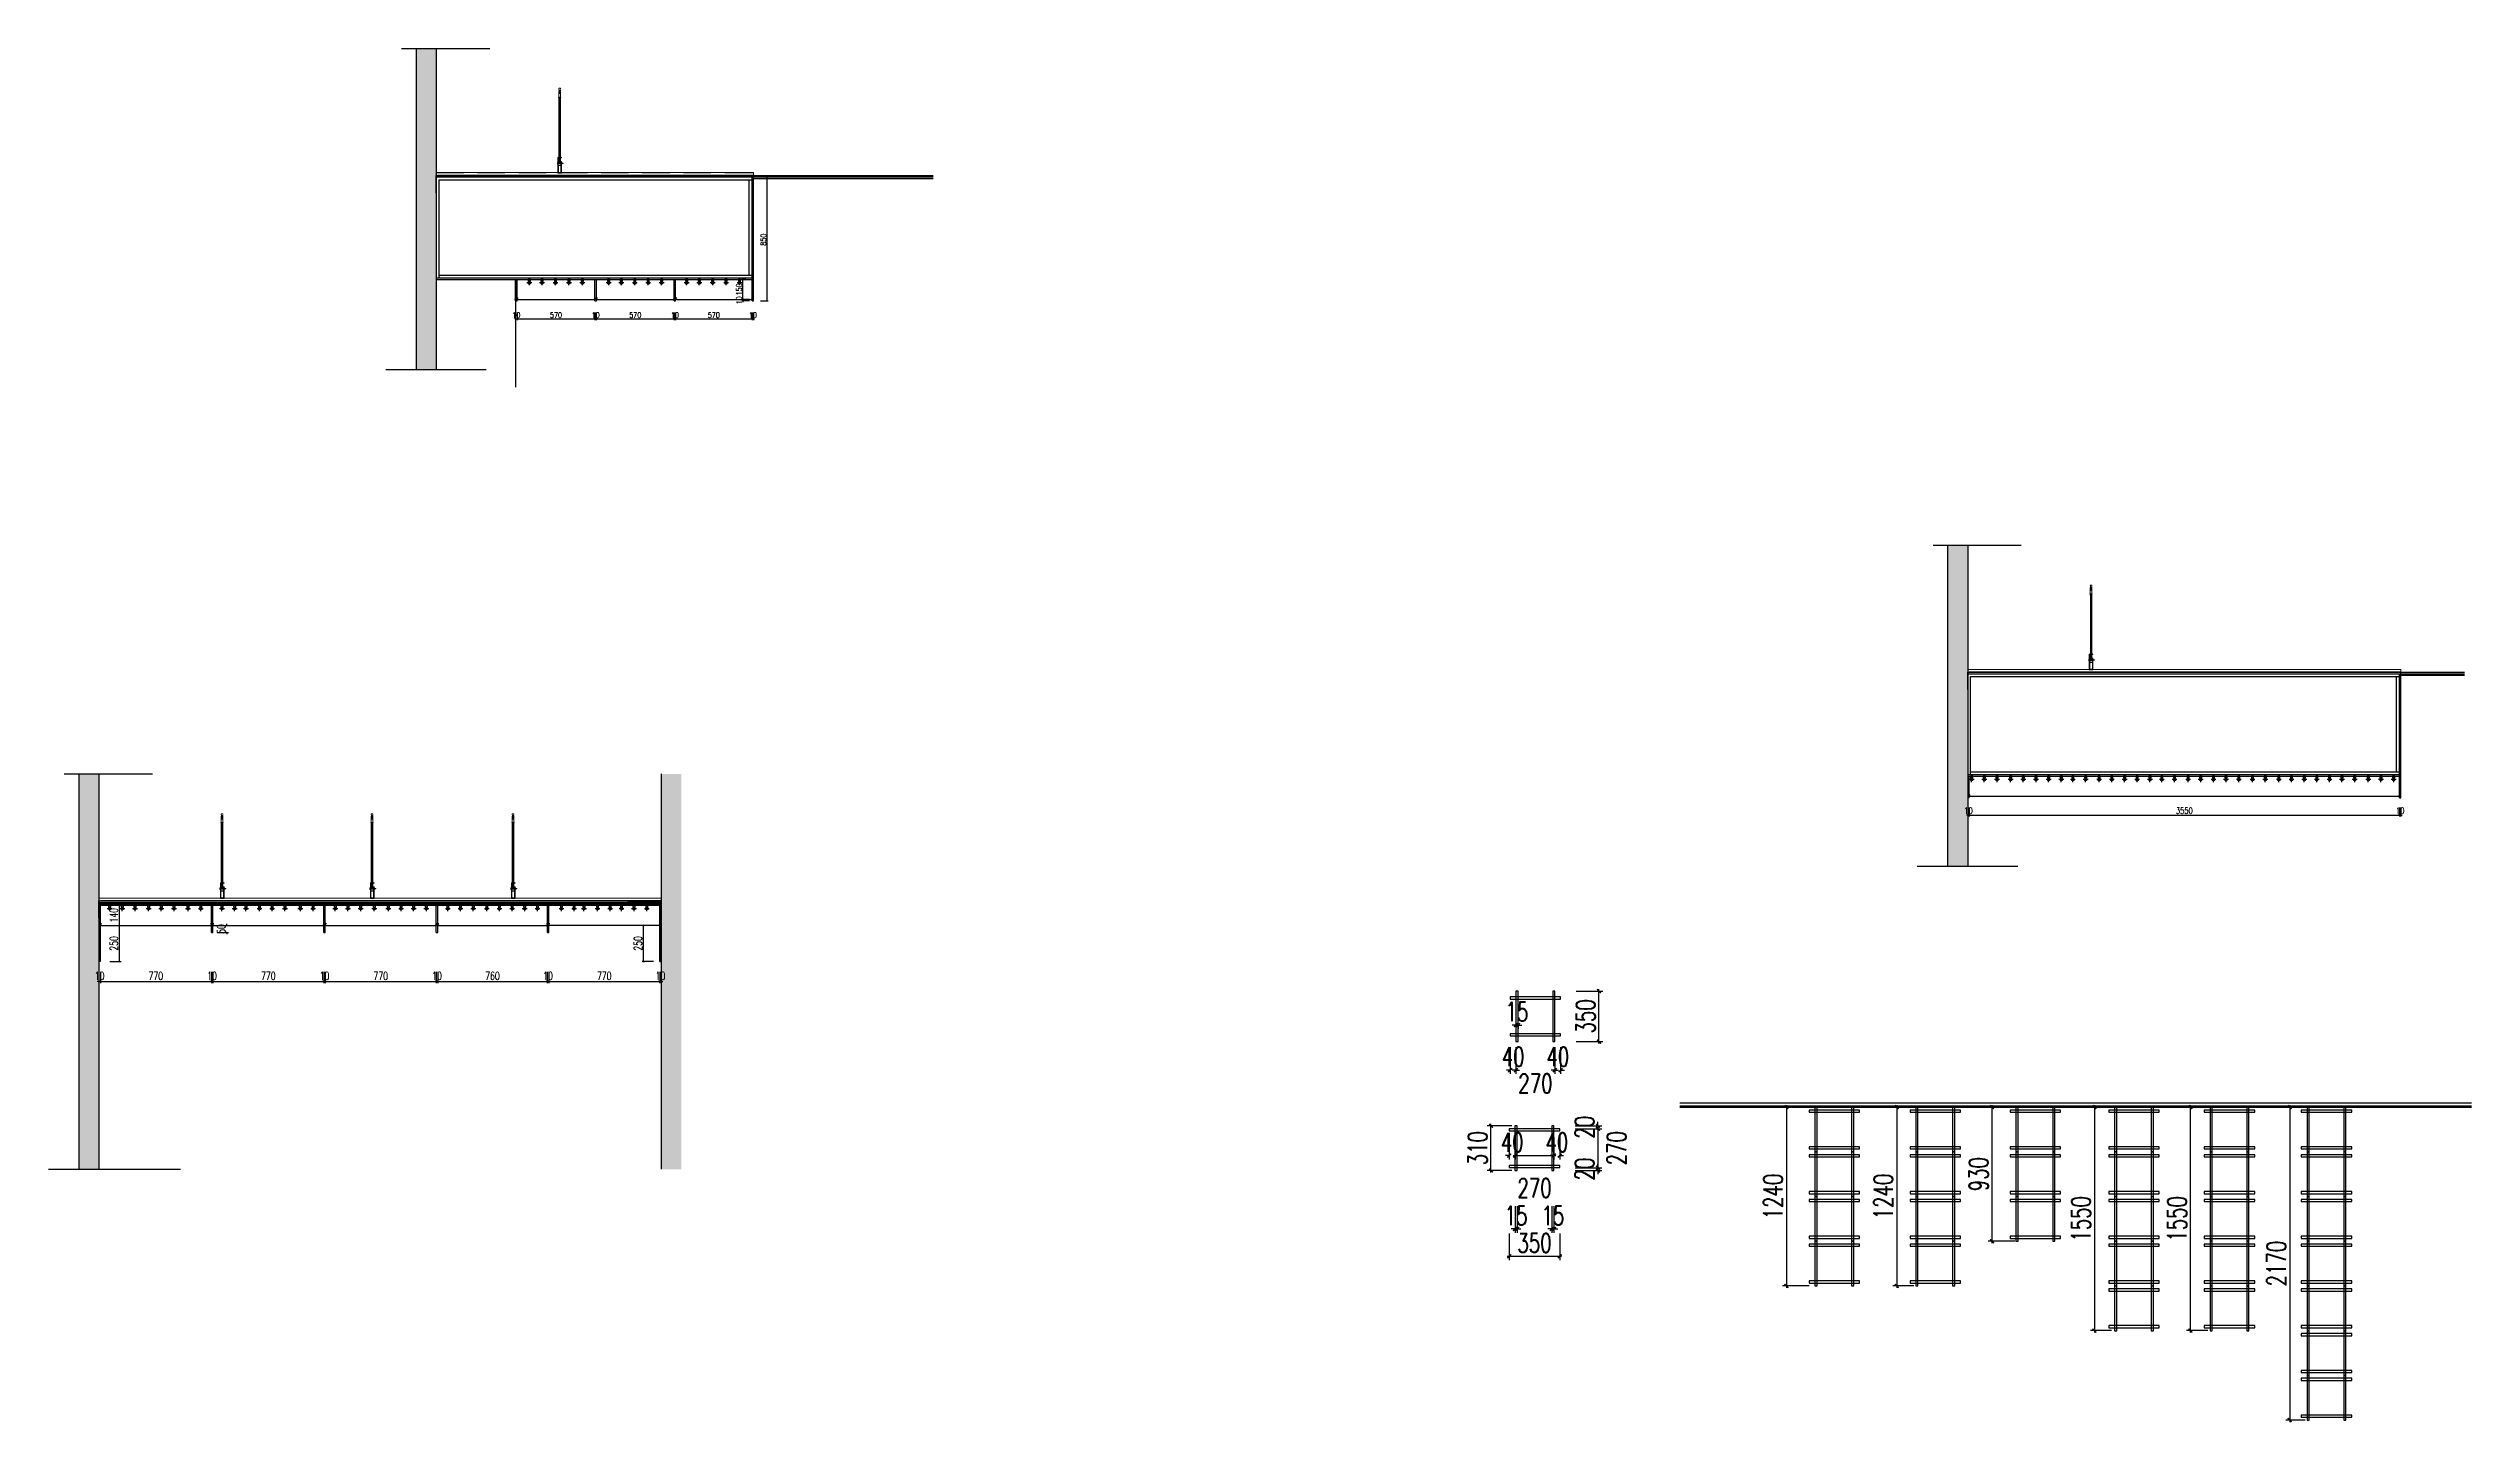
# Model space of a CAD drawing. Header units: millimetres. Extents: x 5625199 to 7433318, y -3316392 to -2552493.
# Drawn here: x 5939105 to 5955911, y -2596483 to -2586955 of the extents above; entities that cross this region are included whole.
import ezdxf

# ---------------------------------------------------------------- set-up
doc = ezdxf.new("R2010")
doc.units = ezdxf.units.MM
doc.header["$PDMODE"] = 35
doc.header["$PDSIZE"] = -10
doc.linetypes.add('HIDDEN', pattern=[9.525, 6.35, -3.175])
for name, color, linetype in [('155', 155, 'Continuous'), ('C-灯具', 51, 'Continuous'), ('D-外部标注', 165, 'Continuous'), ('P-天花', 4, 'Continuous'), ('PL-天花', 30, 'Continuous'), ('PL-新建墙体尺寸', 155, 'Continuous')]:
    doc.layers.add(name, color=color, linetype=linetype)
doc.layers.add('DT-通用', color=6, linetype='Continuous', lineweight=0)
doc.styles.add('标注-尺寸', font='simplex.shx', dxfattribs={"width": 0.7})
doc.dimstyles.new('MS55', dxfattribs={"dimscale": 0, "dimtxt": 5, "dimasz": 1, "dimexe": 1, "dimexo": 0.8, "dimgap": 1, "dimtad": 1, "dimdec": 0, "dimrnd": 5, "dimdsep": 46, "dimtxsty": '标注-尺寸', "dimblk": 'ARCHTICK', "dimcen": 0, "dimdle": 0.5, "dimclrd": 256, "dimclre": 256, "dimclrt": 50, "dimadec": 0, "dimazin": 0, "dimtfac": 1, "dimtdec": 0, "dimtix": 1, "dimtofl": 0, "dimtmove": 2, "dimatfit": 3, "dimldrblk": 'jt2', "dimfxl": 6, "dimfxlon": 1, "dimtvp": 1, "dimtolj": 1, "dimtzin": 0, "dimarcsym": 0})

msp = doc.modelspace()

# ---------------------------------------------------------------- blocks, each defined once
blk = doc.blocks.new('A$C0C1D23EB')
at = {"layer": 'D-外部标注', "color": 8, "linetype": 'ByBlock'}
for p, q in [((0, 10), (0, 0)), ((0, 10), (0, 0)), ((0, 10), (2, 10)), ((0, 10), (2, 10)), ((0, 0), (1, 0)), ((0, 0), (1, 0)), ((3, 3), (0, 3)), ((1, 0), (2, 3)), ((1, 0), (1, 3)), ((3, 3), (0, 3)), ((2, 10), (2, 8)), ((2, 10), (2, 8)), ((2, 8), (2, 8)), ((3, 3), (3, 0)), ((3, 3), (3, 0)), ((3, 0), (3, 0))]:
    blk.add_line(p, q, dxfattribs=at)
blk = doc.blocks.new('A$C3DAF4441')
at = {"layer": 'C-灯具'}
for p, q in [((0, 32), (44, 32)), ((22, 54), (22, 10))]:
    blk.add_line(p, q, dxfattribs=at)
blk.add_lwpolyline([(12, 0), (32, 0), (32, 18), (12, 18)], close=True, dxfattribs=at)
blk.add_circle((22, 32), 10.9, dxfattribs=at)
blk = doc.blocks.new('*U704')
at = {"color": 134}
blk.add_line((57, 5), (57, -5), dxfattribs=at)
at = {"color": 134, "linetype": 'Continuous'}
for p, q in [((58, 3), (62, 3)), ((58, -3), (62, -3))]:
    blk.add_line(p, q, dxfattribs=at)
at = {"color": 134, "linetype": 'HIDDEN'}
for points in [[(4, -4), (-8, -6), (-8, 6), (4, 4)], [(64, 5), (63, 5)], [(64, 5), (65, 5)], [(66, 5), (65, 5)], [(66, 5), (66, 5)], [(67, 5), (66, 5)], [(67, 5), (68, 5)], [(69, 5), (68, 5)], [(69, 5), (70, 5)], [(71, 5), (70, 5)], [(71, 5), (72, 5)], [(72, 5), (72, 5)], [(72, 5), (73, 5)], [(74, 5), (73, 5)], [(74, 5), (75, 5)], [(76, 5), (75, 5)], [(76, 5), (77, 5)], [(78, 5), (77, 5)], [(78, 5), (78, 5)], [(79, 5), (78, 5)], [(79, 5), (80, 5)], [(81, 5), (80, 5)], [(81, 5), (82, 5)], [(83, 5), (82, 5)], [(83, 5), (83, 5)], [(84, 5), (83, 5)], [(84, 5), (85, 5)], [(86, 5), (85, 5)], [(86, 5), (87, 5)], [(88, 5), (87, 5)], [(88, 5), (89, 5)], [(89, 5), (89, 5)], [(89, 5), (90, 5)], [(91, 5), (90, 5)], [(91, 5), (92, 5)], [(93, 5), (92, 5)], [(93, 5), (94, 5)], [(95, 5), (94, 5)], [(95, 5), (95, 5)], [(96, 5), (95, 5)], [(96, 5), (97, 5)], [(98, 5), (97, 5)], [(98, 5), (99, 5)], [(100, 5), (99, 5)], [(100, 5), (100, 5)], [(101, 5), (100, 5)], [(101, 5), (102, 5)], [(103, 5), (102, 5)], [(103, 5), (104, 5)], [(105, 5), (104, 5)], [(105, 5), (106, 5)], [(106, 5), (106, 5)], [(106, 5), (107, 5)], [(108, 5), (107, 5)], [(108, 5), (109, 5)], [(110, 5), (109, 5)], [(110, 5), (111, 5)], [(112, 5), (111, 5)], [(112, 5), (112, 5)], [(113, 5), (112, 5)], [(113, 5), (114, 5)], [(115, 5), (114, 5)], [(115, 5), (116, 5)], [(117, 5), (116, 5)], [(117, 5), (117, 5)], [(118, 5), (117, 5)], [(118, 5), (119, 5)], [(120, 5), (119, 5)], [(120, 5), (121, 5)], [(122, 5), (121, 5)], [(122, 5), (123, 5)], [(123, 5), (123, 5)], [(123, 5), (124, 5)], [(125, 5), (124, 5)], [(125, 5), (126, 5)], [(127, 5), (126, 5)], [(127, 5), (128, 5)], [(129, 5), (128, 5)], [(129, 5), (129, 5)], [(130, 5), (129, 5)], [(130, 5), (131, 5)], [(132, 5), (131, 5)], [(132, 5), (133, 5)], [(134, 5), (133, 5)], [(134, 5), (134, 5)], [(135, 5), (134, 5)], [(135, 5), (136, 5)], [(137, 5), (136, 5)], [(137, 5), (138, 5)], [(139, 5), (138, 5)], [(139, 5), (140, 5)], [(140, 5), (140, 5)], [(140, 5), (141, 5)], [(142, 5), (141, 5)], [(142, 5), (143, 5)], [(144, 5), (143, 5)], [(144, 5), (145, 5)], [(146, 5), (145, 5)], [(146, 5), (146, 5)], [(147, 5), (146, 5)], [(147, 5), (148, 5)], [(149, 5), (148, 5)], [(149, 5), (150, 5)], [(151, 5), (150, 5)], [(151, 5), (151, 5)], [(152, 5), (151, 5)], [(152, 5), (153, 5)], [(154, 5), (153, 5)], [(154, 5), (155, 5)], [(156, 5), (155, 5)], [(156, 5), (157, 5)], [(157, 5), (157, 5)], [(157, 5), (158, 5)], [(159, 5), (158, 5)], [(159, 5), (160, 5)], [(161, 5), (160, 5)], [(161, 5), (162, 5)], [(163, 5), (162, 5)], [(163, 5), (163, 5)], [(164, 5), (163, 5)], [(164, 5), (165, 5)], [(166, 5), (165, 5)], [(166, 5), (167, 5)], [(168, 5), (167, 5)], [(168, 5), (168, 5)], [(169, 5), (168, 5)], [(169, 5), (170, 5)], [(171, 5), (170, 5)], [(171, 5), (172, 5)], [(173, 5), (172, 5)], [(173, 5), (174, 5)], [(174, 5), (174, 5)], [(174, 5), (175, 5)], [(176, 5), (175, 5)], [(176, 5), (177, 5)], [(178, 5), (177, 5)], [(178, 5), (179, 5)], [(180, 5), (179, 5)], [(180, 5), (180, 5)], [(181, 5), (180, 5)], [(181, 5), (182, 5)], [(183, 5), (182, 5)], [(183, 5), (184, 5)], [(185, 5), (184, 5)], [(185, 5), (185, 5)], [(186, 5), (185, 5)], [(186, 5), (187, 5)], [(188, 5), (187, 5)], [(188, 5), (189, 5)], [(190, 5), (189, 5)], [(190, 5), (191, 5)], [(191, 5), (191, 5)], [(191, 5), (192, 5)], [(193, 5), (192, 5)], [(193, 5), (194, 5)], [(195, 5), (194, 5)], [(195, 5), (196, 5)], [(197, 5), (196, 5)], [(197, 5), (197, 5)], [(198, 5), (197, 5)], [(198, 5), (199, 5)], [(200, 5), (199, 5)], [(200, 5), (201, 5)], [(202, 5), (201, 5)], [(202, 5), (202, 5)], [(203, 5), (202, 5)], [(203, 5), (204, 5)], [(205, 5), (204, 5)], [(205, 5), (206, 5)], [(207, 5), (206, 5)], [(207, 5), (208, 5)], [(208, 5), (208, 5)], [(208, 5), (209, 5)], [(210, 5), (209, 5)], [(210, 5), (211, 5)], [(212, 5), (211, 5)], [(212, 5), (213, 5)], [(214, 5), (213, 5)], [(214, 5), (214, 5)], [(215, 5), (214, 5)], [(215, 5), (216, 5)], [(217, 5), (216, 5)], [(217, 5), (218, 5)], [(219, 5), (218, 5)], [(219, 5), (219, 5)], [(220, 5), (219, 5)], [(220, 5), (221, 5)], [(222, 5), (221, 5)], [(222, 5), (223, 5)], [(224, 5), (223, 5)], [(224, 5), (225, 5)], [(225, 5), (225, 5)], [(225, 5), (226, 5)], [(227, 5), (226, 5)], [(227, 5), (228, 5)], [(229, 5), (228, 5)], [(229, 5), (230, 5)], [(231, 5), (230, 5)], [(231, 5), (231, 5)], [(232, 5), (231, 5)], [(232, 5), (233, 5)], [(234, 5), (233, 5)], [(234, 5), (235, 5)], [(236, 5), (235, 5)], [(236, 5), (236, 5)], [(237, 5), (236, 5)], [(237, 5), (238, 5)], [(239, 5), (238, 5)], [(239, 5), (240, 5)], [(241, 5), (240, 5)], [(241, 5), (242, 5)], [(242, 5), (242, 5)], [(242, 5), (243, 5)], [(244, 5), (243, 5)], [(244, 5), (245, 5)], [(246, 5), (245, 5)], [(246, 5), (247, 5)], [(248, 5), (247, 5)], [(248, 5), (248, 5)], [(249, 5), (248, 5)], [(249, 5), (250, 5)], [(251, 5), (250, 5)], [(251, 5), (252, 5)], [(253, 5), (252, 5)], [(253, 5), (253, 5)], [(254, 5), (253, 5)], [(254, 5), (255, 5)], [(256, 5), (255, 5)], [(256, 5), (257, 5)], [(258, 5), (257, 5)], [(258, 5), (259, 5)], [(259, 5), (259, 5)], [(259, 5), (260, 5)], [(261, 5), (260, 5)], [(261, 5), (262, 5)], [(263, 5), (262, 5)], [(263, 5), (264, 5)], [(265, 5), (264, 5)], [(265, 5), (265, 5)], [(266, 5), (265, 5)], [(266, 5), (267, 5)], [(268, 5), (267, 5)], [(268, 5), (269, 5)], [(270, 5), (269, 5)], [(270, 5), (270, 5)], [(271, 5), (270, 5)], [(271, 5), (272, 5)], [(273, 5), (272, 5)], [(273, 5), (274, 5)], [(275, 5), (274, 5)], [(275, 5), (276, 5)], [(276, 5), (276, 5)], [(276, 5), (277, 5)], [(278, 5), (277, 5)], [(278, 5), (279, 5)], [(280, 5), (279, 5)], [(280, 5), (281, 5)], [(282, 5), (281, 5)], [(282, 5), (282, 5)], [(283, 5), (282, 5)], [(283, 5), (284, 5)], [(285, 5), (284, 5)], [(285, 5), (286, 5)], [(287, 5), (286, 5)], [(287, 5), (287, 5)], [(288, 5), (287, 5)], [(288, 5), (289, 5)], [(290, 5), (289, 5)], [(290, 5), (291, 5)], [(292, 5), (291, 5)], [(292, 5), (293, 5)], [(293, 5), (293, 5)], [(293, 5), (294, 5)], [(295, 5), (294, 5)], [(295, 5), (296, 5)], [(297, 5), (296, 5)], [(297, 5), (298, 5)], [(299, 5), (298, 5)], [(299, 5), (299, 5)], [(300, 5), (299, 5)], [(300, 5), (301, 5)], [(302, 5), (301, 5)], [(302, 5), (303, 5)], [(304, 5), (303, 5)], [(304, 5), (304, 5)], [(305, 5), (304, 5)], [(305, 5), (306, 5)], [(307, 5), (306, 5)], [(307, 5), (308, 5)], [(309, 5), (308, 5)], [(309, 5), (310, 5)], [(310, 5), (310, 5)], [(310, 5), (311, 5)], [(312, 5), (311, 5)], [(312, 5), (313, 5)], [(314, 5), (313, 5)], [(314, 5), (315, 5)], [(316, 5), (315, 5)], [(316, 5), (316, 5)], [(317, 5), (316, 5)], [(317, 5), (318, 5)], [(319, 5), (318, 5)], [(319, 5), (320, 5)], [(321, 5), (320, 5)], [(321, 5), (321, 5)], [(322, 5), (321, 5)], [(322, 5), (323, 5)], [(324, 5), (323, 5)], [(324, 5), (325, 5)], [(326, 5), (325, 5)], [(326, 5), (327, 5)], [(327, 5), (327, 5)], [(327, 5), (328, 5)], [(329, 5), (328, 5)], [(329, 5), (330, 5)], [(331, 5), (330, 5)], [(331, 5), (332, 5)], [(333, 5), (332, 5)], [(333, 5), (333, 5)], [(334, 5), (333, 5)], [(334, 5), (335, 5)], [(336, 5), (335, 5)], [(336, 5), (337, 5)], [(338, 5), (337, 5)], [(338, 5), (338, 5)], [(339, 5), (338, 5)], [(339, 5), (340, 5)], [(341, 5), (340, 5)], [(341, 5), (342, 5)], [(343, 5), (342, 5)], [(343, 5), (344, 5)], [(344, 5), (344, 5)], [(344, 5), (345, 5)], [(346, 5), (345, 5)], [(346, 5), (347, 5)], [(348, 5), (347, 5)], [(348, 5), (349, 5)], [(350, 5), (349, 5)], [(350, 5), (350, 5)], [(351, 5), (350, 5)], [(351, 5), (352, 5)], [(353, 5), (352, 5)], [(353, 5), (354, 5)], [(355, 5), (354, 5)], [(355, 5), (355, 5)], [(356, 5), (355, 5)], [(356, 5), (357, 5)], [(358, 5), (357, 5)], [(358, 5), (359, 5)], [(360, 5), (359, 5)], [(360, 5), (361, 5)], [(361, 5), (361, 5)], [(361, 5), (362, 5)], [(363, 5), (362, 5)], [(363, 5), (364, 5)], [(365, 5), (364, 5)], [(365, 5), (366, 5)], [(367, 5), (366, 5)], [(367, 5), (367, 5)], [(368, 5), (367, 5)], [(368, 5), (369, 5)], [(370, 5), (369, 5)], [(370, 5), (371, 5)], [(372, 5), (371, 5)], [(372, 5), (372, 5)], [(373, 5), (372, 5)], [(373, 5), (374, 5)], [(375, 5), (374, 5)], [(375, 5), (376, 5)], [(377, 5), (376, 5)], [(377, 5), (378, 5)], [(378, 5), (378, 5)], [(378, 5), (379, 5)], [(380, 5), (379, 5)], [(380, 5), (381, 5)], [(382, 5), (381, 5)], [(382, 5), (383, 5)], [(384, 5), (383, 5)], [(384, 5), (384, 5)], [(385, 5), (384, 5)], [(385, 5), (386, 5)], [(387, 5), (386, 5)], [(387, 5), (388, 5)], [(389, 5), (388, 5)], [(389, 5), (389, 5)], [(390, 5), (389, 5)], [(390, 5), (391, 5)], [(392, 5), (391, 5)], [(392, 5), (393, 5)], [(394, 5), (393, 5)], [(394, 5), (395, 5)], [(395, 5), (395, 5)], [(395, 5), (396, 5)], [(397, 5), (396, 5)], [(397, 5), (398, 5)], [(399, 5), (398, 5)], [(399, 5), (400, 5)], [(401, 5), (400, 5)], [(401, 5), (401, 5)], [(402, 5), (401, 5)], [(402, 5), (403, 5)], [(404, 5), (403, 5)], [(404, 5), (405, 5)], [(406, 5), (405, 5)], [(406, 5), (406, 5)], [(407, 5), (406, 5)], [(407, 5), (408, 5)], [(409, 5), (408, 5)], [(409, 5), (410, 5)], [(411, 5), (410, 5)], [(411, 5), (412, 5)], [(412, 5), (412, 5)], [(412, 5), (413, 5)], [(414, 5), (413, 5)], [(414, 5), (415, 5)], [(416, 5), (415, 5)], [(416, 5), (417, 5)], [(418, 5), (417, 5)], [(418, 5), (418, 5)], [(419, 5), (418, 5)], [(419, 5), (420, 5)], [(421, 5), (420, 5)], [(421, 5), (422, 5)], [(423, 5), (422, 5)], [(423, 5), (423, 5)], [(424, 5), (423, 5)], [(424, 5), (425, 5)], [(426, 5), (425, 5)], [(426, 5), (427, 5)], [(428, 5), (427, 5)], [(428, 5), (429, 5)], [(429, 5), (429, 5)], [(429, 5), (430, 5)], [(431, 5), (430, 5)], [(431, 5), (432, 5)], [(433, 5), (432, 5)], [(433, 5), (434, 5)], [(435, 5), (434, 5)], [(435, 5), (435, 5)], [(436, 5), (435, 5)], [(436, 5), (437, 5)], [(438, 5), (437, 5)], [(438, 5), (439, 5)], [(440, 5), (439, 5)], [(440, 5), (440, 5)], [(441, 5), (440, 5)], [(441, 5), (442, 5)], [(443, 5), (442, 5)], [(443, 5), (444, 5)], [(445, 5), (444, 5)], [(445, 5), (446, 5)], [(446, 5), (446, 5)], [(446, 5), (447, 5)], [(448, 5), (447, 5)], [(448, 5), (449, 5)], [(450, 5), (449, 5)], [(450, 5), (451, 5)], [(452, 5), (451, 5)], [(452, 5), (452, 5)], [(453, 5), (452, 5)], [(453, 5), (454, 5)], [(455, 5), (454, 5)], [(455, 5), (456, 5)], [(457, 5), (456, 5)], [(457, 5), (457, 5)], [(458, 5), (457, 5)], [(458, 5), (459, 5)], [(460, 5), (459, 5)], [(460, 5), (461, 5)], [(462, 5), (461, 5)], [(462, 5), (463, 5)], [(463, 5), (463, 5)], [(463, 5), (464, 5)], [(465, 5), (464, 5)], [(465, 5), (466, 5)], [(467, 5), (466, 5)], [(467, 5), (468, 5)], [(469, 5), (468, 5)], [(469, 5), (469, 5)], [(470, 5), (469, 5)], [(470, 5), (471, 5)], [(472, 5), (471, 5)], [(472, 5), (473, 5)], [(474, 5), (473, 5)], [(474, 5), (474, 5)], [(475, 5), (474, 5)], [(475, 5), (476, 5)], [(477, 5), (476, 5)], [(477, 5), (478, 5)], [(479, 5), (478, 5)], [(479, 5), (480, 5)], [(480, 5), (480, 5)], [(480, 5), (481, 5)], [(482, 5), (481, 5)], [(482, 5), (483, 5)], [(484, 5), (483, 5)], [(484, 5), (485, 5)], [(486, 5), (485, 5)], [(486, 5), (486, 5)], [(487, 5), (486, 5)], [(487, 5), (488, 5)], [(489, 5), (488, 5)], [(489, 5), (490, 5)], [(491, 5), (490, 5)], [(491, 5), (491, 5)], [(492, 5), (491, 5)], [(492, 5), (493, 5)], [(494, 5), (493, 5)], [(494, 5), (495, 5)], [(496, 5), (495, 5)], [(496, 5), (497, 5)], [(497, 5), (497, 5)], [(497, 5), (498, 5)], [(499, 5), (498, 5)], [(499, 5), (500, 5)], [(501, 5), (500, 5)], [(501, 5), (502, 5)], [(503, 5), (502, 5)], [(503, 5), (503, 5)], [(504, 5), (503, 5)], [(504, 5), (505, 5)], [(506, 5), (505, 5)], [(506, 5), (507, 5)], [(64, -5), (63, -5)], [(64, -5), (65, -5)], [(66, -5), (65, -5)], [(66, -5), (66, -5)], [(67, -5), (66, -5)], [(67, -5), (68, -5)], [(69, -5), (68, -5)], [(69, -5), (70, -5)], [(71, -5), (70, -5)], [(71, -5), (72, -5)], [(72, -5), (72, -5)], [(72, -5), (73, -5)], [(74, -5), (73, -5)], [(74, -5), (75, -5)], [(76, -5), (75, -5)], [(76, -5), (77, -5)], [(78, -5), (77, -5)], [(78, -5), (78, -5)], [(79, -5), (78, -5)], [(79, -5), (80, -5)], [(81, -5), (80, -5)], [(81, -5), (82, -5)], [(83, -5), (82, -5)], [(83, -5), (83, -5)], [(84, -5), (83, -5)], [(84, -5), (85, -5)], [(86, -5), (85, -5)], [(86, -5), (87, -5)], [(88, -5), (87, -5)], [(88, -5), (89, -5)], [(89, -5), (89, -5)], [(89, -5), (90, -5)], [(91, -5), (90, -5)], [(91, -5), (92, -5)], [(93, -5), (92, -5)], [(93, -5), (94, -5)], [(95, -5), (94, -5)], [(95, -5), (95, -5)], [(96, -5), (95, -5)], [(96, -5), (97, -5)], [(98, -5), (97, -5)], [(98, -5), (99, -5)], [(100, -5), (99, -5)], [(100, -5), (100, -5)], [(101, -5), (100, -5)], [(101, -5), (102, -5)], [(103, -5), (102, -5)], [(103, -5), (104, -5)], [(105, -5), (104, -5)], [(105, -5), (106, -5)], [(106, -5), (106, -5)], [(106, -5), (107, -5)], [(108, -5), (107, -5)], [(108, -5), (109, -5)], [(110, -5), (109, -5)], [(110, -5), (111, -5)], [(112, -5), (111, -5)], [(112, -5), (112, -5)], [(113, -5), (112, -5)], [(113, -5), (114, -5)], [(115, -5), (114, -5)], [(115, -5), (116, -5)], [(117, -5), (116, -5)], [(117, -5), (117, -5)], [(118, -5), (117, -5)], [(118, -5), (119, -5)], [(120, -5), (119, -5)], [(120, -5), (121, -5)], [(122, -5), (121, -5)], [(122, -5), (123, -5)], [(123, -5), (123, -5)], [(123, -5), (124, -5)], [(125, -5), (124, -5)], [(125, -5), (126, -5)], [(127, -5), (126, -5)], [(127, -5), (128, -5)], [(129, -5), (128, -5)], [(129, -5), (129, -5)], [(130, -5), (129, -5)], [(130, -5), (131, -5)], [(132, -5), (131, -5)], [(132, -5), (133, -5)], [(134, -5), (133, -5)], [(134, -5), (134, -5)], [(135, -5), (134, -5)], [(135, -5), (136, -5)], [(137, -5), (136, -5)], [(137, -5), (138, -5)], [(139, -5), (138, -5)], [(139, -5), (140, -5)], [(140, -5), (140, -5)], [(140, -5), (141, -5)], [(142, -5), (141, -5)], [(142, -5), (143, -5)], [(144, -5), (143, -5)], [(144, -5), (145, -5)], [(146, -5), (145, -5)], [(146, -5), (146, -5)], [(147, -5), (146, -5)], [(147, -5), (148, -5)], [(149, -5), (148, -5)], [(149, -5), (150, -5)], [(151, -5), (150, -5)], [(151, -5), (151, -5)], [(152, -5), (151, -5)], [(152, -5), (153, -5)], [(154, -5), (153, -5)], [(154, -5), (155, -5)], [(156, -5), (155, -5)], [(156, -5), (157, -5)], [(157, -5), (157, -5)], [(157, -5), (158, -5)], [(159, -5), (158, -5)], [(159, -5), (160, -5)], [(161, -5), (160, -5)], [(161, -5), (162, -5)], [(163, -5), (162, -5)], [(163, -5), (163, -5)], [(164, -5), (163, -5)], [(164, -5), (165, -5)], [(166, -5), (165, -5)], [(166, -5), (167, -5)], [(168, -5), (167, -5)], [(168, -5), (168, -5)], [(169, -5), (168, -5)], [(169, -5), (170, -5)], [(171, -5), (170, -5)], [(171, -5), (172, -5)], [(173, -5), (172, -5)], [(173, -5), (174, -5)], [(174, -5), (174, -5)], [(174, -5), (175, -5)], [(176, -5), (175, -5)], [(176, -5), (177, -5)], [(178, -5), (177, -5)], [(178, -5), (179, -5)], [(180, -5), (179, -5)], [(180, -5), (180, -5)], [(181, -5), (180, -5)], [(181, -5), (182, -5)], [(183, -5), (182, -5)], [(183, -5), (184, -5)], [(185, -5), (184, -5)], [(185, -5), (185, -5)], [(186, -5), (185, -5)], [(186, -5), (187, -5)], [(188, -5), (187, -5)], [(188, -5), (189, -5)], [(190, -5), (189, -5)], [(190, -5), (191, -5)], [(191, -5), (191, -5)], [(191, -5), (192, -5)], [(193, -5), (192, -5)], [(193, -5), (194, -5)], [(195, -5), (194, -5)], [(195, -5), (196, -5)], [(197, -5), (196, -5)], [(197, -5), (197, -5)], [(198, -5), (197, -5)], [(198, -5), (199, -5)], [(200, -5), (199, -5)], [(200, -5), (201, -5)], [(202, -5), (201, -5)], [(202, -5), (202, -5)], [(203, -5), (202, -5)], [(203, -5), (204, -5)], [(205, -5), (204, -5)], [(205, -5), (206, -5)], [(207, -5), (206, -5)], [(207, -5), (208, -5)], [(208, -5), (208, -5)], [(208, -5), (209, -5)], [(210, -5), (209, -5)], [(210, -5), (211, -5)], [(212, -5), (211, -5)], [(212, -5), (213, -5)], [(214, -5), (213, -5)], [(214, -5), (214, -5)], [(215, -5), (214, -5)], [(215, -5), (216, -5)], [(217, -5), (216, -5)], [(217, -5), (218, -5)], [(219, -5), (218, -5)], [(219, -5), (219, -5)], [(220, -5), (219, -5)], [(220, -5), (221, -5)], [(222, -5), (221, -5)], [(222, -5), (223, -5)], [(224, -5), (223, -5)], [(224, -5), (225, -5)], [(225, -5), (225, -5)], [(225, -5), (226, -5)], [(227, -5), (226, -5)], [(227, -5), (228, -5)], [(229, -5), (228, -5)], [(229, -5), (230, -5)], [(231, -5), (230, -5)], [(231, -5), (231, -5)], [(232, -5), (231, -5)], [(232, -5), (233, -5)], [(234, -5), (233, -5)], [(234, -5), (235, -5)], [(236, -5), (235, -5)], [(236, -5), (236, -5)], [(237, -5), (236, -5)], [(237, -5), (238, -5)], [(239, -5), (238, -5)], [(239, -5), (240, -5)], [(241, -5), (240, -5)], [(241, -5), (242, -5)], [(242, -5), (242, -5)], [(242, -5), (243, -5)], [(244, -5), (243, -5)], [(244, -5), (245, -5)], [(246, -5), (245, -5)], [(246, -5), (247, -5)], [(248, -5), (247, -5)], [(248, -5), (248, -5)], [(249, -5), (248, -5)], [(249, -5), (250, -5)], [(251, -5), (250, -5)], [(251, -5), (252, -5)], [(253, -5), (252, -5)], [(253, -5), (253, -5)], [(254, -5), (253, -5)], [(254, -5), (255, -5)], [(256, -5), (255, -5)], [(256, -5), (257, -5)], [(258, -5), (257, -5)], [(258, -5), (259, -5)], [(259, -5), (259, -5)], [(259, -5), (260, -5)], [(261, -5), (260, -5)], [(261, -5), (262, -5)], [(263, -5), (262, -5)], [(263, -5), (264, -5)], [(265, -5), (264, -5)], [(265, -5), (265, -5)], [(266, -5), (265, -5)], [(266, -5), (267, -5)], [(268, -5), (267, -5)], [(268, -5), (269, -5)], [(270, -5), (269, -5)], [(270, -5), (270, -5)], [(271, -5), (270, -5)], [(271, -5), (272, -5)], [(273, -5), (272, -5)], [(273, -5), (274, -5)], [(275, -5), (274, -5)], [(275, -5), (276, -5)], [(276, -5), (276, -5)], [(276, -5), (277, -5)], [(278, -5), (277, -5)], [(278, -5), (279, -5)], [(280, -5), (279, -5)], [(280, -5), (281, -5)], [(282, -5), (281, -5)], [(282, -5), (282, -5)], [(283, -5), (282, -5)], [(283, -5), (284, -5)], [(285, -5), (284, -5)], [(285, -5), (286, -5)], [(287, -5), (286, -5)], [(287, -5), (287, -5)], [(288, -5), (287, -5)], [(288, -5), (289, -5)], [(290, -5), (289, -5)], [(290, -5), (291, -5)], [(292, -5), (291, -5)], [(292, -5), (293, -5)], [(293, -5), (293, -5)], [(293, -5), (294, -5)], [(295, -5), (294, -5)], [(295, -5), (296, -5)], [(297, -5), (296, -5)], [(297, -5), (298, -5)], [(299, -5), (298, -5)], [(299, -5), (299, -5)], [(300, -5), (299, -5)], [(300, -5), (301, -5)], [(302, -5), (301, -5)], [(302, -5), (303, -5)], [(304, -5), (303, -5)], [(304, -5), (304, -5)], [(305, -5), (304, -5)], [(305, -5), (306, -5)], [(307, -5), (306, -5)], [(307, -5), (308, -5)], [(309, -5), (308, -5)], [(309, -5), (310, -5)], [(310, -5), (310, -5)], [(310, -5), (311, -5)], [(312, -5), (311, -5)], [(312, -5), (313, -5)], [(314, -5), (313, -5)], [(314, -5), (315, -5)], [(316, -5), (315, -5)], [(316, -5), (316, -5)], [(317, -5), (316, -5)], [(317, -5), (318, -5)], [(319, -5), (318, -5)], [(319, -5), (320, -5)], [(321, -5), (320, -5)], [(321, -5), (321, -5)], [(322, -5), (321, -5)], [(322, -5), (323, -5)], [(324, -5), (323, -5)], [(324, -5), (325, -5)], [(326, -5), (325, -5)], [(326, -5), (327, -5)], [(327, -5), (327, -5)], [(327, -5), (328, -5)], [(329, -5), (328, -5)], [(329, -5), (330, -5)], [(331, -5), (330, -5)], [(331, -5), (332, -5)], [(333, -5), (332, -5)], [(333, -5), (333, -5)], [(334, -5), (333, -5)], [(334, -5), (335, -5)], [(336, -5), (335, -5)], [(336, -5), (337, -5)], [(338, -5), (337, -5)], [(338, -5), (338, -5)], [(339, -5), (338, -5)], [(339, -5), (340, -5)], [(341, -5), (340, -5)], [(341, -5), (342, -5)], [(343, -5), (342, -5)], [(343, -5), (344, -5)], [(344, -5), (344, -5)], [(344, -5), (345, -5)], [(346, -5), (345, -5)], [(346, -5), (347, -5)], [(348, -5), (347, -5)], [(348, -5), (349, -5)], [(350, -5), (349, -5)], [(350, -5), (350, -5)], [(351, -5), (350, -5)], [(351, -5), (352, -5)], [(353, -5), (352, -5)], [(353, -5), (354, -5)], [(355, -5), (354, -5)], [(355, -5), (355, -5)], [(356, -5), (355, -5)], [(356, -5), (357, -5)], [(358, -5), (357, -5)], [(358, -5), (359, -5)], [(360, -5), (359, -5)], [(360, -5), (361, -5)], [(361, -5), (361, -5)], [(361, -5), (362, -5)], [(363, -5), (362, -5)], [(363, -5), (364, -5)], [(365, -5), (364, -5)], [(365, -5), (366, -5)], [(367, -5), (366, -5)], [(367, -5), (367, -5)], [(368, -5), (367, -5)], [(368, -5), (369, -5)], [(370, -5), (369, -5)], [(370, -5), (371, -5)], [(372, -5), (371, -5)], [(372, -5), (372, -5)], [(373, -5), (372, -5)], [(373, -5), (374, -5)], [(375, -5), (374, -5)], [(375, -5), (376, -5)], [(377, -5), (376, -5)], [(377, -5), (378, -5)], [(378, -5), (378, -5)], [(378, -5), (379, -5)], [(380, -5), (379, -5)], [(380, -5), (381, -5)], [(382, -5), (381, -5)], [(382, -5), (383, -5)], [(384, -5), (383, -5)], [(384, -5), (384, -5)], [(385, -5), (384, -5)], [(385, -5), (386, -5)], [(387, -5), (386, -5)], [(387, -5), (388, -5)], [(389, -5), (388, -5)], [(389, -5), (389, -5)], [(390, -5), (389, -5)], [(390, -5), (391, -5)], [(392, -5), (391, -5)], [(392, -5), (393, -5)], [(394, -5), (393, -5)], [(394, -5), (395, -5)], [(395, -5), (395, -5)], [(395, -5), (396, -5)], [(397, -5), (396, -5)], [(397, -5), (398, -5)], [(399, -5), (398, -5)], [(399, -5), (400, -5)], [(401, -5), (400, -5)], [(401, -5), (401, -5)], [(402, -5), (401, -5)], [(402, -5), (403, -5)], [(404, -5), (403, -5)], [(404, -5), (405, -5)], [(406, -5), (405, -5)], [(406, -5), (406, -5)], [(407, -5), (406, -5)], [(407, -5), (408, -5)], [(409, -5), (408, -5)], [(409, -5), (410, -5)], [(411, -5), (410, -5)], [(411, -5), (412, -5)], [(412, -5), (412, -5)], [(412, -5), (413, -5)], [(414, -5), (413, -5)], [(414, -5), (415, -5)], [(416, -5), (415, -5)], [(416, -5), (417, -5)], [(418, -5), (417, -5)], [(418, -5), (418, -5)], [(419, -5), (418, -5)], [(419, -5), (420, -5)], [(421, -5), (420, -5)], [(421, -5), (422, -5)], [(423, -5), (422, -5)], [(423, -5), (423, -5)], [(424, -5), (423, -5)], [(424, -5), (425, -5)], [(426, -5), (425, -5)], [(426, -5), (427, -5)], [(428, -5), (427, -5)], [(428, -5), (429, -5)], [(429, -5), (429, -5)], [(429, -5), (430, -5)], [(431, -5), (430, -5)], [(431, -5), (432, -5)], [(433, -5), (432, -5)], [(433, -5), (434, -5)], [(435, -5), (434, -5)], [(435, -5), (435, -5)], [(436, -5), (435, -5)], [(436, -5), (437, -5)], [(438, -5), (437, -5)], [(438, -5), (439, -5)], [(440, -5), (439, -5)], [(440, -5), (440, -5)], [(441, -5), (440, -5)], [(441, -5), (442, -5)], [(443, -5), (442, -5)], [(443, -5), (444, -5)], [(445, -5), (444, -5)], [(445, -5), (446, -5)], [(446, -5), (446, -5)], [(446, -5), (447, -5)], [(448, -5), (447, -5)], [(448, -5), (449, -5)], [(450, -5), (449, -5)], [(450, -5), (451, -5)], [(452, -5), (451, -5)], [(452, -5), (452, -5)], [(453, -5), (452, -5)], [(453, -5), (454, -5)], [(455, -5), (454, -5)], [(455, -5), (456, -5)], [(457, -5), (456, -5)], [(457, -5), (457, -5)], [(458, -5), (457, -5)], [(458, -5), (459, -5)], [(460, -5), (459, -5)], [(460, -5), (461, -5)], [(462, -5), (461, -5)], [(462, -5), (463, -5)], [(463, -5), (463, -5)], [(463, -5), (464, -5)], [(465, -5), (464, -5)], [(465, -5), (466, -5)], [(467, -5), (466, -5)], [(467, -5), (468, -5)], [(469, -5), (468, -5)], [(469, -5), (469, -5)], [(470, -5), (469, -5)], [(470, -5), (471, -5)], [(472, -5), (471, -5)], [(472, -5), (473, -5)], [(474, -5), (473, -5)], [(474, -5), (474, -5)], [(475, -5), (474, -5)], [(475, -5), (476, -5)], [(477, -5), (476, -5)], [(477, -5), (478, -5)], [(479, -5), (478, -5)], [(479, -5), (480, -5)], [(480, -5), (480, -5)], [(480, -5), (481, -5)], [(482, -5), (481, -5)], [(482, -5), (483, -5)], [(484, -5), (483, -5)], [(484, -5), (485, -5)], [(486, -5), (485, -5)], [(486, -5), (486, -5)], [(487, -5), (486, -5)], [(487, -5), (488, -5)], [(489, -5), (488, -5)], [(489, -5), (490, -5)], [(491, -5), (490, -5)], [(491, -5), (491, -5)], [(492, -5), (491, -5)], [(492, -5), (493, -5)], [(494, -5), (493, -5)], [(494, -5), (495, -5)], [(496, -5), (495, -5)], [(496, -5), (497, -5)], [(497, -5), (497, -5)], [(497, -5), (498, -5)], [(499, -5), (498, -5)], [(499, -5), (500, -5)], [(501, -5), (500, -5)], [(501, -5), (502, -5)], [(503, -5), (502, -5)], [(503, -5), (503, -5)], [(504, -5), (503, -5)], [(504, -5), (505, -5)], [(506, -5), (505, -5)], [(506, -5), (507, -5)]]:
    blk.add_lwpolyline(points, dxfattribs=at)
blk.add_lwpolyline([(31, 3), (31, 4), (4, 4), (4, 6), (53, 6), (53, -6), (4, -6), (4, -4), (31, -4), (31, -3), (4, -3), (4, 3)], close=True, dxfattribs=at)
at = {"color": 134}
blk.add_lwpolyline([(55, 8), (55, -8), (53, -8), (53, 8)], close=True, dxfattribs=at)
for points in [[(55, -6), (57, -6), (57, 6), (55, 6)], [(62, 5), (63, 5)], [(62, -5), (63, -5)]]:
    blk.add_lwpolyline(points, dxfattribs=at)
at = {"color": 134, "linetype": 'Continuous'}
blk.add_lwpolyline([(58, -6), (62, -6, 0.57735), (62, -3, 0.288675), (62, 3, 0.57735), (62, 6), (58, 6, 0.57735), (58, 3, 0.288675), (58, -3, 0.57735)], format="xyb", close=True, dxfattribs=at)
at = {"color": 250, "linetype": 'HIDDEN'}
for points in [[(63, 5), (63, -5)], [(65, 5), (65, -5)], [(66, 5), (66, -5)], [(68, 5), (68, -5)], [(70, 5), (70, -5)], [(72, 5), (72, -5)], [(73, 5), (73, -5)], [(75, 5), (75, -5)], [(77, 5), (77, -5)], [(78, 5), (78, -5)], [(80, 5), (80, -5)], [(82, 5), (82, -5)], [(83, 5), (83, -5)], [(85, 5), (85, -5)], [(87, 5), (87, -5)], [(89, 5), (89, -5)], [(90, 5), (90, -5)], [(92, 5), (92, -5)], [(94, 5), (94, -5)], [(95, 5), (95, -5)], [(97, 5), (97, -5)], [(99, 5), (99, -5)], [(100, 5), (100, -5)], [(102, 5), (102, -5)], [(104, 5), (104, -5)], [(106, 5), (106, -5)], [(107, 5), (107, -5)], [(109, 5), (109, -5)], [(111, 5), (111, -5)], [(112, 5), (112, -5)], [(114, 5), (114, -5)], [(116, 5), (116, -5)], [(117, 5), (117, -5)], [(119, 5), (119, -5)], [(121, 5), (121, -5)], [(123, 5), (123, -5)], [(124, 5), (124, -5)], [(126, 5), (126, -5)], [(128, 5), (128, -5)], [(129, 5), (129, -5)], [(131, 5), (131, -5)], [(133, 5), (133, -5)], [(134, 5), (134, -5)], [(136, 5), (136, -5)], [(138, 5), (138, -5)], [(140, 5), (140, -5)], [(141, 5), (141, -5)], [(143, 5), (143, -5)], [(145, 5), (145, -5)], [(146, 5), (146, -5)], [(148, 5), (148, -5)], [(150, 5), (150, -5)], [(151, 5), (151, -5)], [(153, 5), (153, -5)], [(155, 5), (155, -5)], [(157, 5), (157, -5)], [(158, 5), (158, -5)], [(160, 5), (160, -5)], [(162, 5), (162, -5)], [(163, 5), (163, -5)], [(165, 5), (165, -5)], [(167, 5), (167, -5)], [(168, 5), (168, -5)], [(170, 5), (170, -5)], [(172, 5), (172, -5)], [(174, 5), (174, -5)], [(175, 5), (175, -5)], [(177, 5), (177, -5)], [(179, 5), (179, -5)], [(180, 5), (180, -5)], [(182, 5), (182, -5)], [(184, 5), (184, -5)], [(185, 5), (185, -5)], [(187, 5), (187, -5)], [(189, 5), (189, -5)], [(191, 5), (191, -5)], [(192, 5), (192, -5)], [(194, 5), (194, -5)], [(196, 5), (196, -5)], [(197, 5), (197, -5)], [(199, 5), (199, -5)], [(201, 5), (201, -5)], [(202, 5), (202, -5)], [(204, 5), (204, -5)], [(206, 5), (206, -5)], [(208, 5), (208, -5)], [(209, 5), (209, -5)], [(211, 5), (211, -5)], [(213, 5), (213, -5)], [(214, 5), (214, -5)], [(216, 5), (216, -5)], [(218, 5), (218, -5)], [(219, 5), (219, -5)], [(221, 5), (221, -5)], [(223, 5), (223, -5)], [(225, 5), (225, -5)], [(226, 5), (226, -5)], [(228, 5), (228, -5)], [(230, 5), (230, -5)], [(231, 5), (231, -5)], [(233, 5), (233, -5)], [(235, 5), (235, -5)], [(236, 5), (236, -5)], [(238, 5), (238, -5)], [(240, 5), (240, -5)], [(242, 5), (242, -5)], [(243, 5), (243, -5)], [(245, 5), (245, -5)], [(247, 5), (247, -5)], [(248, 5), (248, -5)], [(250, 5), (250, -5)], [(252, 5), (252, -5)], [(253, 5), (253, -5)], [(255, 5), (255, -5)], [(257, 5), (257, -5)], [(259, 5), (259, -5)], [(260, 5), (260, -5)], [(262, 5), (262, -5)], [(264, 5), (264, -5)], [(265, 5), (265, -5)], [(267, 5), (267, -5)], [(269, 5), (269, -5)], [(270, 5), (270, -5)], [(272, 5), (272, -5)], [(274, 5), (274, -5)], [(276, 5), (276, -5)], [(277, 5), (277, -5)], [(279, 5), (279, -5)], [(281, 5), (281, -5)], [(282, 5), (282, -5)], [(284, 5), (284, -5)], [(286, 5), (286, -5)], [(287, 5), (287, -5)], [(289, 5), (289, -5)], [(291, 5), (291, -5)], [(293, 5), (293, -5)], [(294, 5), (294, -5)], [(296, 5), (296, -5)], [(298, 5), (298, -5)], [(299, 5), (299, -5)], [(301, 5), (301, -5)], [(303, 5), (303, -5)], [(304, 5), (304, -5)], [(306, 5), (306, -5)], [(308, 5), (308, -5)], [(310, 5), (310, -5)], [(311, 5), (311, -5)], [(313, 5), (313, -5)], [(315, 5), (315, -5)], [(316, 5), (316, -5)], [(318, 5), (318, -5)], [(320, 5), (320, -5)], [(321, 5), (321, -5)], [(323, 5), (323, -5)], [(325, 5), (325, -5)], [(327, 5), (327, -5)], [(328, 5), (328, -5)], [(330, 5), (330, -5)], [(332, 5), (332, -5)], [(333, 5), (333, -5)], [(335, 5), (335, -5)], [(337, 5), (337, -5)], [(338, 5), (338, -5)], [(340, 5), (340, -5)], [(342, 5), (342, -5)], [(344, 5), (344, -5)], [(345, 5), (345, -5)], [(347, 5), (347, -5)], [(349, 5), (349, -5)], [(350, 5), (350, -5)], [(352, 5), (352, -5)], [(354, 5), (354, -5)], [(355, 5), (355, -5)], [(357, 5), (357, -5)], [(359, 5), (359, -5)], [(361, 5), (361, -5)], [(362, 5), (362, -5)], [(364, 5), (364, -5)], [(366, 5), (366, -5)], [(367, 5), (367, -5)], [(369, 5), (369, -5)], [(371, 5), (371, -5)], [(372, 5), (372, -5)], [(374, 5), (374, -5)], [(376, 5), (376, -5)], [(378, 5), (378, -5)], [(379, 5), (379, -5)], [(381, 5), (381, -5)], [(383, 5), (383, -5)], [(384, 5), (384, -5)], [(386, 5), (386, -5)], [(388, 5), (388, -5)], [(389, 5), (389, -5)], [(391, 5), (391, -5)], [(393, 5), (393, -5)], [(395, 5), (395, -5)], [(396, 5), (396, -5)], [(398, 5), (398, -5)], [(400, 5), (400, -5)], [(401, 5), (401, -5)], [(403, 5), (403, -5)], [(405, 5), (405, -5)], [(406, 5), (406, -5)], [(408, 5), (408, -5)], [(410, 5), (410, -5)], [(412, 5), (412, -5)], [(413, 5), (413, -5)], [(415, 5), (415, -5)], [(417, 5), (417, -5)], [(418, 5), (418, -5)], [(420, 5), (420, -5)], [(422, 5), (422, -5)], [(423, 5), (423, -5)], [(425, 5), (425, -5)], [(427, 5), (427, -5)], [(429, 5), (429, -5)], [(430, 5), (430, -5)], [(432, 5), (432, -5)], [(434, 5), (434, -5)], [(435, 5), (435, -5)], [(437, 5), (437, -5)], [(439, 5), (439, -5)], [(440, 5), (440, -5)], [(442, 5), (442, -5)], [(444, 5), (444, -5)], [(446, 5), (446, -5)], [(447, 5), (447, -5)], [(449, 5), (449, -5)], [(451, 5), (451, -5)], [(452, 5), (452, -5)], [(454, 5), (454, -5)], [(456, 5), (456, -5)], [(457, 5), (457, -5)], [(459, 5), (459, -5)], [(461, 5), (461, -5)], [(463, 5), (463, -5)], [(464, 5), (464, -5)], [(466, 5), (466, -5)], [(468, 5), (468, -5)], [(469, 5), (469, -5)], [(471, 5), (471, -5)], [(473, 5), (473, -5)], [(474, 5), (474, -5)], [(476, 5), (476, -5)], [(478, 5), (478, -5)], [(480, 5), (480, -5)], [(481, 5), (481, -5)], [(483, 5), (483, -5)], [(485, 5), (485, -5)], [(486, 5), (486, -5)], [(488, 5), (488, -5)], [(490, 5), (490, -5)], [(491, 5), (491, -5)], [(493, 5), (493, -5)], [(495, 5), (495, -5)], [(497, 5), (497, -5)], [(498, 5), (498, -5)], [(500, 5), (500, -5)], [(502, 5), (502, -5)], [(503, 5), (503, -5)], [(505, 5), (505, -5)], [(507, 5), (507, -5)]]:
    blk.add_lwpolyline(points, dxfattribs=at)
blk = doc.blocks.new('sdfsdfsd')
at = {"color": 8, "ltscale": 0.5}
for p, q in [((42279, -94440), (42282, -94440)), ((42279, -94452), (42279, -94440)), ((42279, -94443), (42282, -94443)), ((42285, -94443), (42304, -94443)), ((42288, -94401), (42302, -94401)), ((42288, -94405), (42288, -94401)), ((42302, -94405), (42288, -94405)), ((42288, -94408), (42302, -94408)), ((42288, -94411), (42288, -94408)), ((42302, -94411), (42288, -94411)), ((42289, -94401), (42289, -94405)), ((42289, -94408), (42289, -94411)), ((42291, -94411), (42291, -94420)), ((42291, -94420), (42299, -94420)), ((42299, -94411), (42299, -94420)), ((42300, -94401), (42300, -94405)), ((42300, -94408), (42300, -94411)), ((42302, -94401), (42302, -94405)), ((42302, -94408), (42302, -94411)), ((42310, -94440), (42307, -94440)), ((42310, -94443), (42307, -94443)), ((42310, -94452), (42310, -94440)), ((42311, -94444), (42310, -94448)), ((42319, -94444), (42310, -94444)), ((42312, -94444), (42311, -94448)), ((42313, -94444), (42312, -94448)), ((42314, -94444), (42313, -94448)), ((42316, -94444), (42314, -94448)), ((42317, -94444), (42316, -94448)), ((42318, -94444), (42317, -94448)), ((42318, -94444), (42317, -94448)), ((42319, -94448), (42319, -94444)), ((42279, -94450), (42282, -94450)), ((42279, -94452), (42282, -94452)), ((42285, -94449), (42304, -94449)), ((42285, -94508), (42285, -94464)), ((42286, -94464), (42286, -94508)), ((42304, -94461), (42288, -94461)), ((42304, -94462), (42288, -94462)), ((42304, -94509), (42288, -94509)), ((42304, -94511), (42288, -94511)), ((42304, -94461), (42304, -94462)), ((42304, -94509), (42304, -94511)), ((42310, -94450), (42307, -94450)), ((42310, -94452), (42307, -94452)), ((42319, -94448), (42310, -94448))]:
    blk.add_line(p, q, dxfattribs=at)
at = {"color": 134, "ltscale": 0.5}
blk.add_lwpolyline([(42285, -94499), (42285, -94511), (42304, -94511), (42304, -94433), (42307, -94433), (42307, -94514), (42282, -94514), (42282, -94405), (42307, -94405), (42307, -94408), (42285, -94408), (42285, -94511)], dxfattribs=at)
at = {"color": 8, "ltscale": 0.5}
for centre, radius, start, end in [((42288, -94464), 3, 90, 180), ((42288, -94508), 3, 180, 270), ((42288, -94464), 1.5, 90, 180), ((42288, -94508), 1.5, 180, 270)]:
    blk.add_arc(centre, radius, start, end, dxfattribs=at)
blk = doc.blocks.new('*U715')
at = {"color": 134}
blk.add_line((57, 5), (57, -5), dxfattribs=at)
at = {"color": 134, "linetype": 'Continuous'}
for p, q in [((58, 3), (62, 3)), ((58, -3), (62, -3))]:
    blk.add_line(p, q, dxfattribs=at)
at = {"color": 134, "linetype": 'HIDDEN'}
for points in [[(4, -4), (-8, -6), (-8, 6), (4, 4)], [(64, 5), (63, 5)], [(64, 5), (65, 5)], [(66, 5), (65, 5)], [(66, 5), (66, 5)], [(67, 5), (66, 5)], [(67, 5), (68, 5)], [(69, 5), (68, 5)], [(69, 5), (70, 5)], [(71, 5), (70, 5)], [(71, 5), (72, 5)], [(72, 5), (72, 5)], [(72, 5), (73, 5)], [(74, 5), (73, 5)], [(74, 5), (75, 5)], [(76, 5), (75, 5)], [(76, 5), (77, 5)], [(78, 5), (77, 5)], [(78, 5), (78, 5)], [(79, 5), (78, 5)], [(79, 5), (80, 5)], [(81, 5), (80, 5)], [(81, 5), (82, 5)], [(83, 5), (82, 5)], [(83, 5), (83, 5)], [(84, 5), (83, 5)], [(84, 5), (85, 5)], [(86, 5), (85, 5)], [(86, 5), (87, 5)], [(88, 5), (87, 5)], [(88, 5), (89, 5)], [(89, 5), (89, 5)], [(89, 5), (90, 5)], [(91, 5), (90, 5)], [(91, 5), (92, 5)], [(93, 5), (92, 5)], [(93, 5), (94, 5)], [(95, 5), (94, 5)], [(95, 5), (95, 5)], [(96, 5), (95, 5)], [(96, 5), (97, 5)], [(98, 5), (97, 5)], [(98, 5), (99, 5)], [(100, 5), (99, 5)], [(100, 5), (100, 5)], [(101, 5), (100, 5)], [(101, 5), (102, 5)], [(103, 5), (102, 5)], [(103, 5), (104, 5)], [(105, 5), (104, 5)], [(105, 5), (106, 5)], [(106, 5), (106, 5)], [(106, 5), (107, 5)], [(108, 5), (107, 5)], [(108, 5), (109, 5)], [(110, 5), (109, 5)], [(110, 5), (111, 5)], [(112, 5), (111, 5)], [(112, 5), (112, 5)], [(113, 5), (112, 5)], [(113, 5), (114, 5)], [(115, 5), (114, 5)], [(115, 5), (116, 5)], [(117, 5), (116, 5)], [(117, 5), (117, 5)], [(118, 5), (117, 5)], [(118, 5), (119, 5)], [(120, 5), (119, 5)], [(120, 5), (121, 5)], [(122, 5), (121, 5)], [(122, 5), (123, 5)], [(123, 5), (123, 5)], [(123, 5), (124, 5)], [(125, 5), (124, 5)], [(125, 5), (126, 5)], [(127, 5), (126, 5)], [(127, 5), (128, 5)], [(129, 5), (128, 5)], [(129, 5), (129, 5)], [(130, 5), (129, 5)], [(130, 5), (131, 5)], [(132, 5), (131, 5)], [(132, 5), (133, 5)], [(134, 5), (133, 5)], [(134, 5), (134, 5)], [(135, 5), (134, 5)], [(135, 5), (136, 5)], [(137, 5), (136, 5)], [(137, 5), (138, 5)], [(139, 5), (138, 5)], [(139, 5), (140, 5)], [(140, 5), (140, 5)], [(140, 5), (141, 5)], [(142, 5), (141, 5)], [(142, 5), (143, 5)], [(144, 5), (143, 5)], [(144, 5), (145, 5)], [(146, 5), (145, 5)], [(146, 5), (146, 5)], [(147, 5), (146, 5)], [(147, 5), (148, 5)], [(149, 5), (148, 5)], [(149, 5), (150, 5)], [(151, 5), (150, 5)], [(151, 5), (151, 5)], [(152, 5), (151, 5)], [(152, 5), (153, 5)], [(154, 5), (153, 5)], [(154, 5), (155, 5)], [(156, 5), (155, 5)], [(156, 5), (157, 5)], [(157, 5), (157, 5)], [(157, 5), (158, 5)], [(159, 5), (158, 5)], [(159, 5), (160, 5)], [(161, 5), (160, 5)], [(161, 5), (162, 5)], [(163, 5), (162, 5)], [(163, 5), (163, 5)], [(164, 5), (163, 5)], [(164, 5), (165, 5)], [(166, 5), (165, 5)], [(166, 5), (167, 5)], [(168, 5), (167, 5)], [(168, 5), (168, 5)], [(169, 5), (168, 5)], [(169, 5), (170, 5)], [(171, 5), (170, 5)], [(171, 5), (172, 5)], [(173, 5), (172, 5)], [(173, 5), (174, 5)], [(174, 5), (174, 5)], [(174, 5), (175, 5)], [(176, 5), (175, 5)], [(176, 5), (177, 5)], [(178, 5), (177, 5)], [(178, 5), (179, 5)], [(180, 5), (179, 5)], [(180, 5), (180, 5)], [(181, 5), (180, 5)], [(181, 5), (182, 5)], [(183, 5), (182, 5)], [(183, 5), (184, 5)], [(185, 5), (184, 5)], [(185, 5), (185, 5)], [(186, 5), (185, 5)], [(186, 5), (187, 5)], [(188, 5), (187, 5)], [(188, 5), (189, 5)], [(190, 5), (189, 5)], [(190, 5), (191, 5)], [(191, 5), (191, 5)], [(191, 5), (192, 5)], [(193, 5), (192, 5)], [(193, 5), (194, 5)], [(195, 5), (194, 5)], [(195, 5), (196, 5)], [(197, 5), (196, 5)], [(197, 5), (197, 5)], [(198, 5), (197, 5)], [(198, 5), (199, 5)], [(200, 5), (199, 5)], [(200, 5), (201, 5)], [(202, 5), (201, 5)], [(202, 5), (202, 5)], [(203, 5), (202, 5)], [(203, 5), (204, 5)], [(205, 5), (204, 5)], [(205, 5), (206, 5)], [(207, 5), (206, 5)], [(207, 5), (208, 5)], [(208, 5), (208, 5)], [(208, 5), (209, 5)], [(210, 5), (209, 5)], [(210, 5), (211, 5)], [(212, 5), (211, 5)], [(212, 5), (213, 5)], [(214, 5), (213, 5)], [(214, 5), (214, 5)], [(215, 5), (214, 5)], [(215, 5), (216, 5)], [(217, 5), (216, 5)], [(217, 5), (218, 5)], [(219, 5), (218, 5)], [(219, 5), (219, 5)], [(220, 5), (219, 5)], [(220, 5), (221, 5)], [(222, 5), (221, 5)], [(222, 5), (223, 5)], [(224, 5), (223, 5)], [(224, 5), (225, 5)], [(225, 5), (225, 5)], [(225, 5), (226, 5)], [(227, 5), (226, 5)], [(227, 5), (228, 5)], [(229, 5), (228, 5)], [(229, 5), (230, 5)], [(231, 5), (230, 5)], [(231, 5), (231, 5)], [(232, 5), (231, 5)], [(232, 5), (233, 5)], [(234, 5), (233, 5)], [(234, 5), (235, 5)], [(236, 5), (235, 5)], [(236, 5), (236, 5)], [(237, 5), (236, 5)], [(237, 5), (238, 5)], [(239, 5), (238, 5)], [(239, 5), (240, 5)], [(241, 5), (240, 5)], [(241, 5), (242, 5)], [(242, 5), (242, 5)], [(242, 5), (243, 5)], [(244, 5), (243, 5)], [(244, 5), (245, 5)], [(246, 5), (245, 5)], [(246, 5), (247, 5)], [(248, 5), (247, 5)], [(248, 5), (248, 5)], [(249, 5), (248, 5)], [(249, 5), (250, 5)], [(251, 5), (250, 5)], [(251, 5), (252, 5)], [(253, 5), (252, 5)], [(253, 5), (253, 5)], [(254, 5), (253, 5)], [(254, 5), (255, 5)], [(256, 5), (255, 5)], [(256, 5), (257, 5)], [(258, 5), (257, 5)], [(258, 5), (259, 5)], [(259, 5), (259, 5)], [(259, 5), (260, 5)], [(261, 5), (260, 5)], [(261, 5), (262, 5)], [(263, 5), (262, 5)], [(263, 5), (264, 5)], [(265, 5), (264, 5)], [(265, 5), (265, 5)], [(266, 5), (265, 5)], [(266, 5), (267, 5)], [(268, 5), (267, 5)], [(268, 5), (269, 5)], [(270, 5), (269, 5)], [(270, 5), (270, 5)], [(271, 5), (270, 5)], [(271, 5), (272, 5)], [(273, 5), (272, 5)], [(273, 5), (274, 5)], [(275, 5), (274, 5)], [(275, 5), (276, 5)], [(276, 5), (276, 5)], [(276, 5), (277, 5)], [(278, 5), (277, 5)], [(278, 5), (279, 5)], [(280, 5), (279, 5)], [(280, 5), (281, 5)], [(282, 5), (281, 5)], [(282, 5), (282, 5)], [(283, 5), (282, 5)], [(283, 5), (284, 5)], [(285, 5), (284, 5)], [(285, 5), (286, 5)], [(287, 5), (286, 5)], [(287, 5), (287, 5)], [(288, 5), (287, 5)], [(288, 5), (289, 5)], [(290, 5), (289, 5)], [(290, 5), (291, 5)], [(292, 5), (291, 5)], [(292, 5), (293, 5)], [(293, 5), (293, 5)], [(293, 5), (294, 5)], [(295, 5), (294, 5)], [(295, 5), (296, 5)], [(297, 5), (296, 5)], [(297, 5), (298, 5)], [(299, 5), (298, 5)], [(299, 5), (299, 5)], [(300, 5), (299, 5)], [(300, 5), (301, 5)], [(302, 5), (301, 5)], [(302, 5), (303, 5)], [(304, 5), (303, 5)], [(304, 5), (304, 5)], [(305, 5), (304, 5)], [(305, 5), (306, 5)], [(307, 5), (306, 5)], [(307, 5), (308, 5)], [(309, 5), (308, 5)], [(309, 5), (310, 5)], [(310, 5), (310, 5)], [(310, 5), (311, 5)], [(312, 5), (311, 5)], [(312, 5), (313, 5)], [(314, 5), (313, 5)], [(314, 5), (315, 5)], [(316, 5), (315, 5)], [(316, 5), (316, 5)], [(317, 5), (316, 5)], [(317, 5), (318, 5)], [(319, 5), (318, 5)], [(319, 5), (320, 5)], [(321, 5), (320, 5)], [(321, 5), (321, 5)], [(322, 5), (321, 5)], [(322, 5), (323, 5)], [(324, 5), (323, 5)], [(324, 5), (325, 5)], [(326, 5), (325, 5)], [(326, 5), (327, 5)], [(327, 5), (327, 5)], [(327, 5), (328, 5)], [(329, 5), (328, 5)], [(329, 5), (330, 5)], [(331, 5), (330, 5)], [(331, 5), (332, 5)], [(333, 5), (332, 5)], [(333, 5), (333, 5)], [(334, 5), (333, 5)], [(334, 5), (335, 5)], [(336, 5), (335, 5)], [(336, 5), (337, 5)], [(338, 5), (337, 5)], [(338, 5), (338, 5)], [(339, 5), (338, 5)], [(339, 5), (340, 5)], [(341, 5), (340, 5)], [(341, 5), (342, 5)], [(343, 5), (342, 5)], [(343, 5), (344, 5)], [(344, 5), (344, 5)], [(344, 5), (345, 5)], [(346, 5), (345, 5)], [(346, 5), (347, 5)], [(348, 5), (347, 5)], [(348, 5), (349, 5)], [(350, 5), (349, 5)], [(350, 5), (350, 5)], [(351, 5), (350, 5)], [(351, 5), (352, 5)], [(353, 5), (352, 5)], [(353, 5), (354, 5)], [(355, 5), (354, 5)], [(355, 5), (355, 5)], [(356, 5), (355, 5)], [(356, 5), (357, 5)], [(358, 5), (357, 5)], [(358, 5), (359, 5)], [(360, 5), (359, 5)], [(360, 5), (361, 5)], [(361, 5), (361, 5)], [(361, 5), (362, 5)], [(363, 5), (362, 5)], [(363, 5), (364, 5)], [(365, 5), (364, 5)], [(365, 5), (366, 5)], [(367, 5), (366, 5)], [(367, 5), (367, 5)], [(368, 5), (367, 5)], [(368, 5), (369, 5)], [(370, 5), (369, 5)], [(370, 5), (371, 5)], [(372, 5), (371, 5)], [(372, 5), (372, 5)], [(373, 5), (372, 5)], [(373, 5), (374, 5)], [(375, 5), (374, 5)], [(375, 5), (376, 5)], [(377, 5), (376, 5)], [(377, 5), (378, 5)], [(378, 5), (378, 5)], [(378, 5), (379, 5)], [(380, 5), (379, 5)], [(380, 5), (381, 5)], [(382, 5), (381, 5)], [(382, 5), (383, 5)], [(384, 5), (383, 5)], [(384, 5), (384, 5)], [(385, 5), (384, 5)], [(385, 5), (386, 5)], [(387, 5), (386, 5)], [(387, 5), (388, 5)], [(389, 5), (388, 5)], [(389, 5), (389, 5)], [(390, 5), (389, 5)], [(390, 5), (391, 5)], [(392, 5), (391, 5)], [(392, 5), (393, 5)], [(394, 5), (393, 5)], [(394, 5), (395, 5)], [(395, 5), (395, 5)], [(395, 5), (396, 5)], [(397, 5), (396, 5)], [(397, 5), (398, 5)], [(399, 5), (398, 5)], [(399, 5), (400, 5)], [(401, 5), (400, 5)], [(401, 5), (401, 5)], [(402, 5), (401, 5)], [(402, 5), (403, 5)], [(404, 5), (403, 5)], [(404, 5), (405, 5)], [(406, 5), (405, 5)], [(406, 5), (406, 5)], [(407, 5), (406, 5)], [(407, 5), (408, 5)], [(409, 5), (408, 5)], [(409, 5), (410, 5)], [(411, 5), (410, 5)], [(411, 5), (412, 5)], [(412, 5), (412, 5)], [(412, 5), (413, 5)], [(414, 5), (413, 5)], [(414, 5), (415, 5)], [(416, 5), (415, 5)], [(416, 5), (417, 5)], [(418, 5), (417, 5)], [(418, 5), (418, 5)], [(419, 5), (418, 5)], [(419, 5), (420, 5)], [(421, 5), (420, 5)], [(421, 5), (422, 5)], [(423, 5), (422, 5)], [(423, 5), (423, 5)], [(424, 5), (423, 5)], [(424, 5), (425, 5)], [(426, 5), (425, 5)], [(426, 5), (427, 5)], [(428, 5), (427, 5)], [(428, 5), (429, 5)], [(429, 5), (429, 5)], [(429, 5), (430, 5)], [(431, 5), (430, 5)], [(431, 5), (432, 5)], [(433, 5), (432, 5)], [(433, 5), (434, 5)], [(435, 5), (434, 5)], [(435, 5), (435, 5)], [(436, 5), (435, 5)], [(436, 5), (437, 5)], [(438, 5), (437, 5)], [(438, 5), (439, 5)], [(440, 5), (439, 5)], [(440, 5), (440, 5)], [(441, 5), (440, 5)], [(441, 5), (442, 5)], [(443, 5), (442, 5)], [(443, 5), (444, 5)], [(445, 5), (444, 5)], [(445, 5), (446, 5)], [(446, 5), (446, 5)], [(446, 5), (447, 5)], [(448, 5), (447, 5)], [(448, 5), (449, 5)], [(450, 5), (449, 5)], [(450, 5), (451, 5)], [(452, 5), (451, 5)], [(452, 5), (452, 5)], [(453, 5), (452, 5)], [(453, 5), (454, 5)], [(455, 5), (454, 5)], [(455, 5), (456, 5)], [(457, 5), (456, 5)], [(457, 5), (457, 5)], [(458, 5), (457, 5)], [(458, 5), (459, 5)], [(460, 5), (459, 5)], [(460, 5), (461, 5)], [(462, 5), (461, 5)], [(462, 5), (463, 5)], [(463, 5), (463, 5)], [(463, 5), (464, 5)], [(465, 5), (464, 5)], [(465, 5), (466, 5)], [(467, 5), (466, 5)], [(467, 5), (468, 5)], [(469, 5), (468, 5)], [(469, 5), (469, 5)], [(470, 5), (469, 5)], [(470, 5), (471, 5)], [(472, 5), (471, 5)], [(472, 5), (473, 5)], [(474, 5), (473, 5)], [(474, 5), (474, 5)], [(475, 5), (474, 5)], [(475, 5), (476, 5)], [(477, 5), (476, 5)], [(477, 5), (478, 5)], [(479, 5), (478, 5)], [(479, 5), (480, 5)], [(480, 5), (480, 5)], [(480, 5), (481, 5)], [(482, 5), (481, 5)], [(482, 5), (483, 5)], [(484, 5), (483, 5)], [(484, 5), (485, 5)], [(486, 5), (485, 5)], [(486, 5), (486, 5)], [(487, 5), (486, 5)], [(487, 5), (488, 5)], [(489, 5), (488, 5)], [(489, 5), (490, 5)], [(491, 5), (490, 5)], [(491, 5), (491, 5)], [(492, 5), (491, 5)], [(492, 5), (493, 5)], [(494, 5), (493, 5)], [(494, 5), (495, 5)], [(496, 5), (495, 5)], [(496, 5), (497, 5)], [(497, 5), (497, 5)], [(497, 5), (498, 5)], [(499, 5), (498, 5)], [(499, 5), (500, 5)], [(501, 5), (500, 5)], [(501, 5), (502, 5)], [(503, 5), (502, 5)], [(503, 5), (503, 5)], [(504, 5), (503, 5)], [(504, 5), (505, 5)], [(506, 5), (505, 5)], [(506, 5), (507, 5)], [(64, -5), (63, -5)], [(64, -5), (65, -5)], [(66, -5), (65, -5)], [(66, -5), (66, -5)], [(67, -5), (66, -5)], [(67, -5), (68, -5)], [(69, -5), (68, -5)], [(69, -5), (70, -5)], [(71, -5), (70, -5)], [(71, -5), (72, -5)], [(72, -5), (72, -5)], [(72, -5), (73, -5)], [(74, -5), (73, -5)], [(74, -5), (75, -5)], [(76, -5), (75, -5)], [(76, -5), (77, -5)], [(78, -5), (77, -5)], [(78, -5), (78, -5)], [(79, -5), (78, -5)], [(79, -5), (80, -5)], [(81, -5), (80, -5)], [(81, -5), (82, -5)], [(83, -5), (82, -5)], [(83, -5), (83, -5)], [(84, -5), (83, -5)], [(84, -5), (85, -5)], [(86, -5), (85, -5)], [(86, -5), (87, -5)], [(88, -5), (87, -5)], [(88, -5), (89, -5)], [(89, -5), (89, -5)], [(89, -5), (90, -5)], [(91, -5), (90, -5)], [(91, -5), (92, -5)], [(93, -5), (92, -5)], [(93, -5), (94, -5)], [(95, -5), (94, -5)], [(95, -5), (95, -5)], [(96, -5), (95, -5)], [(96, -5), (97, -5)], [(98, -5), (97, -5)], [(98, -5), (99, -5)], [(100, -5), (99, -5)], [(100, -5), (100, -5)], [(101, -5), (100, -5)], [(101, -5), (102, -5)], [(103, -5), (102, -5)], [(103, -5), (104, -5)], [(105, -5), (104, -5)], [(105, -5), (106, -5)], [(106, -5), (106, -5)], [(106, -5), (107, -5)], [(108, -5), (107, -5)], [(108, -5), (109, -5)], [(110, -5), (109, -5)], [(110, -5), (111, -5)], [(112, -5), (111, -5)], [(112, -5), (112, -5)], [(113, -5), (112, -5)], [(113, -5), (114, -5)], [(115, -5), (114, -5)], [(115, -5), (116, -5)], [(117, -5), (116, -5)], [(117, -5), (117, -5)], [(118, -5), (117, -5)], [(118, -5), (119, -5)], [(120, -5), (119, -5)], [(120, -5), (121, -5)], [(122, -5), (121, -5)], [(122, -5), (123, -5)], [(123, -5), (123, -5)], [(123, -5), (124, -5)], [(125, -5), (124, -5)], [(125, -5), (126, -5)], [(127, -5), (126, -5)], [(127, -5), (128, -5)], [(129, -5), (128, -5)], [(129, -5), (129, -5)], [(130, -5), (129, -5)], [(130, -5), (131, -5)], [(132, -5), (131, -5)], [(132, -5), (133, -5)], [(134, -5), (133, -5)], [(134, -5), (134, -5)], [(135, -5), (134, -5)], [(135, -5), (136, -5)], [(137, -5), (136, -5)], [(137, -5), (138, -5)], [(139, -5), (138, -5)], [(139, -5), (140, -5)], [(140, -5), (140, -5)], [(140, -5), (141, -5)], [(142, -5), (141, -5)], [(142, -5), (143, -5)], [(144, -5), (143, -5)], [(144, -5), (145, -5)], [(146, -5), (145, -5)], [(146, -5), (146, -5)], [(147, -5), (146, -5)], [(147, -5), (148, -5)], [(149, -5), (148, -5)], [(149, -5), (150, -5)], [(151, -5), (150, -5)], [(151, -5), (151, -5)], [(152, -5), (151, -5)], [(152, -5), (153, -5)], [(154, -5), (153, -5)], [(154, -5), (155, -5)], [(156, -5), (155, -5)], [(156, -5), (157, -5)], [(157, -5), (157, -5)], [(157, -5), (158, -5)], [(159, -5), (158, -5)], [(159, -5), (160, -5)], [(161, -5), (160, -5)], [(161, -5), (162, -5)], [(163, -5), (162, -5)], [(163, -5), (163, -5)], [(164, -5), (163, -5)], [(164, -5), (165, -5)], [(166, -5), (165, -5)], [(166, -5), (167, -5)], [(168, -5), (167, -5)], [(168, -5), (168, -5)], [(169, -5), (168, -5)], [(169, -5), (170, -5)], [(171, -5), (170, -5)], [(171, -5), (172, -5)], [(173, -5), (172, -5)], [(173, -5), (174, -5)], [(174, -5), (174, -5)], [(174, -5), (175, -5)], [(176, -5), (175, -5)], [(176, -5), (177, -5)], [(178, -5), (177, -5)], [(178, -5), (179, -5)], [(180, -5), (179, -5)], [(180, -5), (180, -5)], [(181, -5), (180, -5)], [(181, -5), (182, -5)], [(183, -5), (182, -5)], [(183, -5), (184, -5)], [(185, -5), (184, -5)], [(185, -5), (185, -5)], [(186, -5), (185, -5)], [(186, -5), (187, -5)], [(188, -5), (187, -5)], [(188, -5), (189, -5)], [(190, -5), (189, -5)], [(190, -5), (191, -5)], [(191, -5), (191, -5)], [(191, -5), (192, -5)], [(193, -5), (192, -5)], [(193, -5), (194, -5)], [(195, -5), (194, -5)], [(195, -5), (196, -5)], [(197, -5), (196, -5)], [(197, -5), (197, -5)], [(198, -5), (197, -5)], [(198, -5), (199, -5)], [(200, -5), (199, -5)], [(200, -5), (201, -5)], [(202, -5), (201, -5)], [(202, -5), (202, -5)], [(203, -5), (202, -5)], [(203, -5), (204, -5)], [(205, -5), (204, -5)], [(205, -5), (206, -5)], [(207, -5), (206, -5)], [(207, -5), (208, -5)], [(208, -5), (208, -5)], [(208, -5), (209, -5)], [(210, -5), (209, -5)], [(210, -5), (211, -5)], [(212, -5), (211, -5)], [(212, -5), (213, -5)], [(214, -5), (213, -5)], [(214, -5), (214, -5)], [(215, -5), (214, -5)], [(215, -5), (216, -5)], [(217, -5), (216, -5)], [(217, -5), (218, -5)], [(219, -5), (218, -5)], [(219, -5), (219, -5)], [(220, -5), (219, -5)], [(220, -5), (221, -5)], [(222, -5), (221, -5)], [(222, -5), (223, -5)], [(224, -5), (223, -5)], [(224, -5), (225, -5)], [(225, -5), (225, -5)], [(225, -5), (226, -5)], [(227, -5), (226, -5)], [(227, -5), (228, -5)], [(229, -5), (228, -5)], [(229, -5), (230, -5)], [(231, -5), (230, -5)], [(231, -5), (231, -5)], [(232, -5), (231, -5)], [(232, -5), (233, -5)], [(234, -5), (233, -5)], [(234, -5), (235, -5)], [(236, -5), (235, -5)], [(236, -5), (236, -5)], [(237, -5), (236, -5)], [(237, -5), (238, -5)], [(239, -5), (238, -5)], [(239, -5), (240, -5)], [(241, -5), (240, -5)], [(241, -5), (242, -5)], [(242, -5), (242, -5)], [(242, -5), (243, -5)], [(244, -5), (243, -5)], [(244, -5), (245, -5)], [(246, -5), (245, -5)], [(246, -5), (247, -5)], [(248, -5), (247, -5)], [(248, -5), (248, -5)], [(249, -5), (248, -5)], [(249, -5), (250, -5)], [(251, -5), (250, -5)], [(251, -5), (252, -5)], [(253, -5), (252, -5)], [(253, -5), (253, -5)], [(254, -5), (253, -5)], [(254, -5), (255, -5)], [(256, -5), (255, -5)], [(256, -5), (257, -5)], [(258, -5), (257, -5)], [(258, -5), (259, -5)], [(259, -5), (259, -5)], [(259, -5), (260, -5)], [(261, -5), (260, -5)], [(261, -5), (262, -5)], [(263, -5), (262, -5)], [(263, -5), (264, -5)], [(265, -5), (264, -5)], [(265, -5), (265, -5)], [(266, -5), (265, -5)], [(266, -5), (267, -5)], [(268, -5), (267, -5)], [(268, -5), (269, -5)], [(270, -5), (269, -5)], [(270, -5), (270, -5)], [(271, -5), (270, -5)], [(271, -5), (272, -5)], [(273, -5), (272, -5)], [(273, -5), (274, -5)], [(275, -5), (274, -5)], [(275, -5), (276, -5)], [(276, -5), (276, -5)], [(276, -5), (277, -5)], [(278, -5), (277, -5)], [(278, -5), (279, -5)], [(280, -5), (279, -5)], [(280, -5), (281, -5)], [(282, -5), (281, -5)], [(282, -5), (282, -5)], [(283, -5), (282, -5)], [(283, -5), (284, -5)], [(285, -5), (284, -5)], [(285, -5), (286, -5)], [(287, -5), (286, -5)], [(287, -5), (287, -5)], [(288, -5), (287, -5)], [(288, -5), (289, -5)], [(290, -5), (289, -5)], [(290, -5), (291, -5)], [(292, -5), (291, -5)], [(292, -5), (293, -5)], [(293, -5), (293, -5)], [(293, -5), (294, -5)], [(295, -5), (294, -5)], [(295, -5), (296, -5)], [(297, -5), (296, -5)], [(297, -5), (298, -5)], [(299, -5), (298, -5)], [(299, -5), (299, -5)], [(300, -5), (299, -5)], [(300, -5), (301, -5)], [(302, -5), (301, -5)], [(302, -5), (303, -5)], [(304, -5), (303, -5)], [(304, -5), (304, -5)], [(305, -5), (304, -5)], [(305, -5), (306, -5)], [(307, -5), (306, -5)], [(307, -5), (308, -5)], [(309, -5), (308, -5)], [(309, -5), (310, -5)], [(310, -5), (310, -5)], [(310, -5), (311, -5)], [(312, -5), (311, -5)], [(312, -5), (313, -5)], [(314, -5), (313, -5)], [(314, -5), (315, -5)], [(316, -5), (315, -5)], [(316, -5), (316, -5)], [(317, -5), (316, -5)], [(317, -5), (318, -5)], [(319, -5), (318, -5)], [(319, -5), (320, -5)], [(321, -5), (320, -5)], [(321, -5), (321, -5)], [(322, -5), (321, -5)], [(322, -5), (323, -5)], [(324, -5), (323, -5)], [(324, -5), (325, -5)], [(326, -5), (325, -5)], [(326, -5), (327, -5)], [(327, -5), (327, -5)], [(327, -5), (328, -5)], [(329, -5), (328, -5)], [(329, -5), (330, -5)], [(331, -5), (330, -5)], [(331, -5), (332, -5)], [(333, -5), (332, -5)], [(333, -5), (333, -5)], [(334, -5), (333, -5)], [(334, -5), (335, -5)], [(336, -5), (335, -5)], [(336, -5), (337, -5)], [(338, -5), (337, -5)], [(338, -5), (338, -5)], [(339, -5), (338, -5)], [(339, -5), (340, -5)], [(341, -5), (340, -5)], [(341, -5), (342, -5)], [(343, -5), (342, -5)], [(343, -5), (344, -5)], [(344, -5), (344, -5)], [(344, -5), (345, -5)], [(346, -5), (345, -5)], [(346, -5), (347, -5)], [(348, -5), (347, -5)], [(348, -5), (349, -5)], [(350, -5), (349, -5)], [(350, -5), (350, -5)], [(351, -5), (350, -5)], [(351, -5), (352, -5)], [(353, -5), (352, -5)], [(353, -5), (354, -5)], [(355, -5), (354, -5)], [(355, -5), (355, -5)], [(356, -5), (355, -5)], [(356, -5), (357, -5)], [(358, -5), (357, -5)], [(358, -5), (359, -5)], [(360, -5), (359, -5)], [(360, -5), (361, -5)], [(361, -5), (361, -5)], [(361, -5), (362, -5)], [(363, -5), (362, -5)], [(363, -5), (364, -5)], [(365, -5), (364, -5)], [(365, -5), (366, -5)], [(367, -5), (366, -5)], [(367, -5), (367, -5)], [(368, -5), (367, -5)], [(368, -5), (369, -5)], [(370, -5), (369, -5)], [(370, -5), (371, -5)], [(372, -5), (371, -5)], [(372, -5), (372, -5)], [(373, -5), (372, -5)], [(373, -5), (374, -5)], [(375, -5), (374, -5)], [(375, -5), (376, -5)], [(377, -5), (376, -5)], [(377, -5), (378, -5)], [(378, -5), (378, -5)], [(378, -5), (379, -5)], [(380, -5), (379, -5)], [(380, -5), (381, -5)], [(382, -5), (381, -5)], [(382, -5), (383, -5)], [(384, -5), (383, -5)], [(384, -5), (384, -5)], [(385, -5), (384, -5)], [(385, -5), (386, -5)], [(387, -5), (386, -5)], [(387, -5), (388, -5)], [(389, -5), (388, -5)], [(389, -5), (389, -5)], [(390, -5), (389, -5)], [(390, -5), (391, -5)], [(392, -5), (391, -5)], [(392, -5), (393, -5)], [(394, -5), (393, -5)], [(394, -5), (395, -5)], [(395, -5), (395, -5)], [(395, -5), (396, -5)], [(397, -5), (396, -5)], [(397, -5), (398, -5)], [(399, -5), (398, -5)], [(399, -5), (400, -5)], [(401, -5), (400, -5)], [(401, -5), (401, -5)], [(402, -5), (401, -5)], [(402, -5), (403, -5)], [(404, -5), (403, -5)], [(404, -5), (405, -5)], [(406, -5), (405, -5)], [(406, -5), (406, -5)], [(407, -5), (406, -5)], [(407, -5), (408, -5)], [(409, -5), (408, -5)], [(409, -5), (410, -5)], [(411, -5), (410, -5)], [(411, -5), (412, -5)], [(412, -5), (412, -5)], [(412, -5), (413, -5)], [(414, -5), (413, -5)], [(414, -5), (415, -5)], [(416, -5), (415, -5)], [(416, -5), (417, -5)], [(418, -5), (417, -5)], [(418, -5), (418, -5)], [(419, -5), (418, -5)], [(419, -5), (420, -5)], [(421, -5), (420, -5)], [(421, -5), (422, -5)], [(423, -5), (422, -5)], [(423, -5), (423, -5)], [(424, -5), (423, -5)], [(424, -5), (425, -5)], [(426, -5), (425, -5)], [(426, -5), (427, -5)], [(428, -5), (427, -5)], [(428, -5), (429, -5)], [(429, -5), (429, -5)], [(429, -5), (430, -5)], [(431, -5), (430, -5)], [(431, -5), (432, -5)], [(433, -5), (432, -5)], [(433, -5), (434, -5)], [(435, -5), (434, -5)], [(435, -5), (435, -5)], [(436, -5), (435, -5)], [(436, -5), (437, -5)], [(438, -5), (437, -5)], [(438, -5), (439, -5)], [(440, -5), (439, -5)], [(440, -5), (440, -5)], [(441, -5), (440, -5)], [(441, -5), (442, -5)], [(443, -5), (442, -5)], [(443, -5), (444, -5)], [(445, -5), (444, -5)], [(445, -5), (446, -5)], [(446, -5), (446, -5)], [(446, -5), (447, -5)], [(448, -5), (447, -5)], [(448, -5), (449, -5)], [(450, -5), (449, -5)], [(450, -5), (451, -5)], [(452, -5), (451, -5)], [(452, -5), (452, -5)], [(453, -5), (452, -5)], [(453, -5), (454, -5)], [(455, -5), (454, -5)], [(455, -5), (456, -5)], [(457, -5), (456, -5)], [(457, -5), (457, -5)], [(458, -5), (457, -5)], [(458, -5), (459, -5)], [(460, -5), (459, -5)], [(460, -5), (461, -5)], [(462, -5), (461, -5)], [(462, -5), (463, -5)], [(463, -5), (463, -5)], [(463, -5), (464, -5)], [(465, -5), (464, -5)], [(465, -5), (466, -5)], [(467, -5), (466, -5)], [(467, -5), (468, -5)], [(469, -5), (468, -5)], [(469, -5), (469, -5)], [(470, -5), (469, -5)], [(470, -5), (471, -5)], [(472, -5), (471, -5)], [(472, -5), (473, -5)], [(474, -5), (473, -5)], [(474, -5), (474, -5)], [(475, -5), (474, -5)], [(475, -5), (476, -5)], [(477, -5), (476, -5)], [(477, -5), (478, -5)], [(479, -5), (478, -5)], [(479, -5), (480, -5)], [(480, -5), (480, -5)], [(480, -5), (481, -5)], [(482, -5), (481, -5)], [(482, -5), (483, -5)], [(484, -5), (483, -5)], [(484, -5), (485, -5)], [(486, -5), (485, -5)], [(486, -5), (486, -5)], [(487, -5), (486, -5)], [(487, -5), (488, -5)], [(489, -5), (488, -5)], [(489, -5), (490, -5)], [(491, -5), (490, -5)], [(491, -5), (491, -5)], [(492, -5), (491, -5)], [(492, -5), (493, -5)], [(494, -5), (493, -5)], [(494, -5), (495, -5)], [(496, -5), (495, -5)], [(496, -5), (497, -5)], [(497, -5), (497, -5)], [(497, -5), (498, -5)], [(499, -5), (498, -5)], [(499, -5), (500, -5)], [(501, -5), (500, -5)], [(501, -5), (502, -5)], [(503, -5), (502, -5)], [(503, -5), (503, -5)], [(504, -5), (503, -5)], [(504, -5), (505, -5)], [(506, -5), (505, -5)], [(506, -5), (507, -5)]]:
    blk.add_lwpolyline(points, dxfattribs=at)
blk.add_lwpolyline([(31, 3), (31, 4), (4, 4), (4, 6), (53, 6), (53, -6), (4, -6), (4, -4), (31, -4), (31, -3), (4, -3), (4, 3)], close=True, dxfattribs=at)
at = {"color": 134}
blk.add_lwpolyline([(55, 8), (55, -8), (53, -8), (53, 8)], close=True, dxfattribs=at)
for points in [[(55, -6), (57, -6), (57, 6), (55, 6)], [(62, 5), (63, 5)], [(62, -5), (63, -5)]]:
    blk.add_lwpolyline(points, dxfattribs=at)
at = {"color": 134, "linetype": 'Continuous'}
blk.add_lwpolyline([(58, -6), (62, -6, 0.57735), (62, -3, 0.288675), (62, 3, 0.57735), (62, 6), (58, 6, 0.57735), (58, 3, 0.288675), (58, -3, 0.57735)], format="xyb", close=True, dxfattribs=at)
at = {"color": 250, "linetype": 'HIDDEN'}
for points in [[(63, 5), (63, -5)], [(65, 5), (65, -5)], [(66, 5), (66, -5)], [(68, 5), (68, -5)], [(70, 5), (70, -5)], [(72, 5), (72, -5)], [(73, 5), (73, -5)], [(75, 5), (75, -5)], [(77, 5), (77, -5)], [(78, 5), (78, -5)], [(80, 5), (80, -5)], [(82, 5), (82, -5)], [(83, 5), (83, -5)], [(85, 5), (85, -5)], [(87, 5), (87, -5)], [(89, 5), (89, -5)], [(90, 5), (90, -5)], [(92, 5), (92, -5)], [(94, 5), (94, -5)], [(95, 5), (95, -5)], [(97, 5), (97, -5)], [(99, 5), (99, -5)], [(100, 5), (100, -5)], [(102, 5), (102, -5)], [(104, 5), (104, -5)], [(106, 5), (106, -5)], [(107, 5), (107, -5)], [(109, 5), (109, -5)], [(111, 5), (111, -5)], [(112, 5), (112, -5)], [(114, 5), (114, -5)], [(116, 5), (116, -5)], [(117, 5), (117, -5)], [(119, 5), (119, -5)], [(121, 5), (121, -5)], [(123, 5), (123, -5)], [(124, 5), (124, -5)], [(126, 5), (126, -5)], [(128, 5), (128, -5)], [(129, 5), (129, -5)], [(131, 5), (131, -5)], [(133, 5), (133, -5)], [(134, 5), (134, -5)], [(136, 5), (136, -5)], [(138, 5), (138, -5)], [(140, 5), (140, -5)], [(141, 5), (141, -5)], [(143, 5), (143, -5)], [(145, 5), (145, -5)], [(146, 5), (146, -5)], [(148, 5), (148, -5)], [(150, 5), (150, -5)], [(151, 5), (151, -5)], [(153, 5), (153, -5)], [(155, 5), (155, -5)], [(157, 5), (157, -5)], [(158, 5), (158, -5)], [(160, 5), (160, -5)], [(162, 5), (162, -5)], [(163, 5), (163, -5)], [(165, 5), (165, -5)], [(167, 5), (167, -5)], [(168, 5), (168, -5)], [(170, 5), (170, -5)], [(172, 5), (172, -5)], [(174, 5), (174, -5)], [(175, 5), (175, -5)], [(177, 5), (177, -5)], [(179, 5), (179, -5)], [(180, 5), (180, -5)], [(182, 5), (182, -5)], [(184, 5), (184, -5)], [(185, 5), (185, -5)], [(187, 5), (187, -5)], [(189, 5), (189, -5)], [(191, 5), (191, -5)], [(192, 5), (192, -5)], [(194, 5), (194, -5)], [(196, 5), (196, -5)], [(197, 5), (197, -5)], [(199, 5), (199, -5)], [(201, 5), (201, -5)], [(202, 5), (202, -5)], [(204, 5), (204, -5)], [(206, 5), (206, -5)], [(208, 5), (208, -5)], [(209, 5), (209, -5)], [(211, 5), (211, -5)], [(213, 5), (213, -5)], [(214, 5), (214, -5)], [(216, 5), (216, -5)], [(218, 5), (218, -5)], [(219, 5), (219, -5)], [(221, 5), (221, -5)], [(223, 5), (223, -5)], [(225, 5), (225, -5)], [(226, 5), (226, -5)], [(228, 5), (228, -5)], [(230, 5), (230, -5)], [(231, 5), (231, -5)], [(233, 5), (233, -5)], [(235, 5), (235, -5)], [(236, 5), (236, -5)], [(238, 5), (238, -5)], [(240, 5), (240, -5)], [(242, 5), (242, -5)], [(243, 5), (243, -5)], [(245, 5), (245, -5)], [(247, 5), (247, -5)], [(248, 5), (248, -5)], [(250, 5), (250, -5)], [(252, 5), (252, -5)], [(253, 5), (253, -5)], [(255, 5), (255, -5)], [(257, 5), (257, -5)], [(259, 5), (259, -5)], [(260, 5), (260, -5)], [(262, 5), (262, -5)], [(264, 5), (264, -5)], [(265, 5), (265, -5)], [(267, 5), (267, -5)], [(269, 5), (269, -5)], [(270, 5), (270, -5)], [(272, 5), (272, -5)], [(274, 5), (274, -5)], [(276, 5), (276, -5)], [(277, 5), (277, -5)], [(279, 5), (279, -5)], [(281, 5), (281, -5)], [(282, 5), (282, -5)], [(284, 5), (284, -5)], [(286, 5), (286, -5)], [(287, 5), (287, -5)], [(289, 5), (289, -5)], [(291, 5), (291, -5)], [(293, 5), (293, -5)], [(294, 5), (294, -5)], [(296, 5), (296, -5)], [(298, 5), (298, -5)], [(299, 5), (299, -5)], [(301, 5), (301, -5)], [(303, 5), (303, -5)], [(304, 5), (304, -5)], [(306, 5), (306, -5)], [(308, 5), (308, -5)], [(310, 5), (310, -5)], [(311, 5), (311, -5)], [(313, 5), (313, -5)], [(315, 5), (315, -5)], [(316, 5), (316, -5)], [(318, 5), (318, -5)], [(320, 5), (320, -5)], [(321, 5), (321, -5)], [(323, 5), (323, -5)], [(325, 5), (325, -5)], [(327, 5), (327, -5)], [(328, 5), (328, -5)], [(330, 5), (330, -5)], [(332, 5), (332, -5)], [(333, 5), (333, -5)], [(335, 5), (335, -5)], [(337, 5), (337, -5)], [(338, 5), (338, -5)], [(340, 5), (340, -5)], [(342, 5), (342, -5)], [(344, 5), (344, -5)], [(345, 5), (345, -5)], [(347, 5), (347, -5)], [(349, 5), (349, -5)], [(350, 5), (350, -5)], [(352, 5), (352, -5)], [(354, 5), (354, -5)], [(355, 5), (355, -5)], [(357, 5), (357, -5)], [(359, 5), (359, -5)], [(361, 5), (361, -5)], [(362, 5), (362, -5)], [(364, 5), (364, -5)], [(366, 5), (366, -5)], [(367, 5), (367, -5)], [(369, 5), (369, -5)], [(371, 5), (371, -5)], [(372, 5), (372, -5)], [(374, 5), (374, -5)], [(376, 5), (376, -5)], [(378, 5), (378, -5)], [(379, 5), (379, -5)], [(381, 5), (381, -5)], [(383, 5), (383, -5)], [(384, 5), (384, -5)], [(386, 5), (386, -5)], [(388, 5), (388, -5)], [(389, 5), (389, -5)], [(391, 5), (391, -5)], [(393, 5), (393, -5)], [(395, 5), (395, -5)], [(396, 5), (396, -5)], [(398, 5), (398, -5)], [(400, 5), (400, -5)], [(401, 5), (401, -5)], [(403, 5), (403, -5)], [(405, 5), (405, -5)], [(406, 5), (406, -5)], [(408, 5), (408, -5)], [(410, 5), (410, -5)], [(412, 5), (412, -5)], [(413, 5), (413, -5)], [(415, 5), (415, -5)], [(417, 5), (417, -5)], [(418, 5), (418, -5)], [(420, 5), (420, -5)], [(422, 5), (422, -5)], [(423, 5), (423, -5)], [(425, 5), (425, -5)], [(427, 5), (427, -5)], [(429, 5), (429, -5)], [(430, 5), (430, -5)], [(432, 5), (432, -5)], [(434, 5), (434, -5)], [(435, 5), (435, -5)], [(437, 5), (437, -5)], [(439, 5), (439, -5)], [(440, 5), (440, -5)], [(442, 5), (442, -5)], [(444, 5), (444, -5)], [(446, 5), (446, -5)], [(447, 5), (447, -5)], [(449, 5), (449, -5)], [(451, 5), (451, -5)], [(452, 5), (452, -5)], [(454, 5), (454, -5)], [(456, 5), (456, -5)], [(457, 5), (457, -5)], [(459, 5), (459, -5)], [(461, 5), (461, -5)], [(463, 5), (463, -5)], [(464, 5), (464, -5)], [(466, 5), (466, -5)], [(468, 5), (468, -5)], [(469, 5), (469, -5)], [(471, 5), (471, -5)], [(473, 5), (473, -5)], [(474, 5), (474, -5)], [(476, 5), (476, -5)], [(478, 5), (478, -5)], [(480, 5), (480, -5)], [(481, 5), (481, -5)], [(483, 5), (483, -5)], [(485, 5), (485, -5)], [(486, 5), (486, -5)], [(488, 5), (488, -5)], [(490, 5), (490, -5)], [(491, 5), (491, -5)], [(493, 5), (493, -5)], [(495, 5), (495, -5)], [(497, 5), (497, -5)], [(498, 5), (498, -5)], [(500, 5), (500, -5)], [(502, 5), (502, -5)], [(503, 5), (503, -5)], [(505, 5), (505, -5)], [(507, 5), (507, -5)]]:
    blk.add_lwpolyline(points, dxfattribs=at)
blk = doc.blocks.new('_ArchTick')
at = {"color": 0, "linetype": 'ByBlock', "const_width": 0.4}
blk.add_lwpolyline([(-0.5, -0.5), (0.5, 0.5)], dxfattribs=at)
blk = doc.blocks.new('*D734')
at = {"layer": '155', "lineweight": -2, "ltscale": 500, "transparency": 16777216}
for p, q in [((5939455, -2593425), (5939444, -2593425)), ((5939455, -2593358), (5939455, -2593437)), ((5939465, -2593358), (5939465, -2593437)), ((5939465, -2593425), (5939476, -2593425))]:
    blk.add_line(p, q, dxfattribs=at)
at = {"layer": 'Defpoints', "color": 0, "transparency": 16777216}
for p in [(5939455, -2593286), (5939465, -2593286), (5939465, -2593425)]:
    blk.add_point(p, dxfattribs=at)
at = {"layer": '155', "linetype": 'ByBlock', "lineweight": -2, "transparency": 16777216, "xscale": 11.18012611700634, "yscale": 11.18012611700634, "zscale": 11.18012611700634}
blk.add_blockref('_ArchTick', (5939455, -2593425), dxfattribs=at)
at = {"layer": '155', "linetype": 'ByBlock', "lineweight": -2, "transparency": 16777216, "xscale": 11.18012611700634, "yscale": 11.18012611700634, "zscale": 11.18012611700634, "rotation": 180}
blk.add_blockref('_ArchTick', (5939465, -2593425), dxfattribs=at)
at = {"layer": '155', "color": 50, "ltscale": 500, "transparency": 16777216, "insert": (5939460, -2593386), "char_height": 55.9, "attachment_point": 5, "style": '标注-尺寸'}
blk.add_mtext('\\A1;10', dxfattribs=at)
blk = doc.blocks.new('jt2')
at = {"ltscale": 0.1}
blk.add_line((0, 0), (-1, 0), dxfattribs=at)
at = {"color": 6, "ltscale": 0.1}
blk.add_lwpolyline([(-1.22, 1.26), (-0.72, 1.5), (0.02, 0), (-0.72, -1.5), (-1.22, -1.26), (0, 0), (-1.22, 1.26)], dxfattribs=at)
blk = doc.blocks.new('*D735')
at = {"layer": '155', "lineweight": -2, "ltscale": 500, "transparency": 16777216}
for p, q in [((5939460, -2593425), (5940241, -2593425)), ((5939465, -2593358), (5939465, -2593437)), ((5940235, -2593358), (5940235, -2593437))]:
    blk.add_line(p, q, dxfattribs=at)
at = {"layer": 'Defpoints', "color": 0, "transparency": 16777216}
for p in [(5940235, -2593086), (5939465, -2593286), (5940235, -2593425)]:
    blk.add_point(p, dxfattribs=at)
at = {"layer": '155', "linetype": 'ByBlock', "lineweight": -2, "transparency": 16777216, "xscale": 11.18012611700634, "yscale": 11.18012611700634, "zscale": 11.18012611700634, "rotation": 180}
blk.add_blockref('_ArchTick', (5939465, -2593425), dxfattribs=at)
at = {"layer": '155', "linetype": 'ByBlock', "lineweight": -2, "transparency": 16777216, "xscale": 11.18012611700634, "yscale": 11.18012611700634, "zscale": 11.18012611700634}
blk.add_blockref('_ArchTick', (5940235, -2593425), dxfattribs=at)
at = {"layer": '155', "color": 50, "ltscale": 500, "transparency": 16777216, "insert": (5939850, -2593386), "char_height": 55.9, "attachment_point": 5, "style": '标注-尺寸'}
blk.add_mtext('\\A1;770', dxfattribs=at)
blk = doc.blocks.new('*D736')
at = {"layer": '155', "lineweight": -2, "ltscale": 500, "transparency": 16777216}
for p, q in [((5940235, -2593425), (5940224, -2593425)), ((5940235, -2593358), (5940235, -2593437)), ((5940245, -2593358), (5940245, -2593437)), ((5940245, -2593425), (5940256, -2593425))]:
    blk.add_line(p, q, dxfattribs=at)
at = {"layer": 'Defpoints', "color": 0, "transparency": 16777216}
for p in [(5940235, -2593086), (5940245, -2593086), (5940245, -2593425)]:
    blk.add_point(p, dxfattribs=at)
at = {"layer": '155', "linetype": 'ByBlock', "lineweight": -2, "transparency": 16777216, "xscale": 11.18012611700634, "yscale": 11.18012611700634, "zscale": 11.18012611700634}
blk.add_blockref('_ArchTick', (5940235, -2593425), dxfattribs=at)
at = {"layer": '155', "linetype": 'ByBlock', "lineweight": -2, "transparency": 16777216, "xscale": 11.18012611700634, "yscale": 11.18012611700634, "zscale": 11.18012611700634, "rotation": 180}
blk.add_blockref('_ArchTick', (5940245, -2593425), dxfattribs=at)
at = {"layer": '155', "color": 50, "ltscale": 500, "transparency": 16777216, "insert": (5940240, -2593386), "char_height": 55.9, "attachment_point": 5, "style": '标注-尺寸'}
blk.add_mtext('\\A1;10', dxfattribs=at)
blk = doc.blocks.new('*D737')
at = {"layer": '155', "lineweight": -2, "ltscale": 500, "transparency": 16777216}
for p, q in [((5940240, -2593425), (5941021, -2593425)), ((5940245, -2593358), (5940245, -2593437)), ((5941015, -2593358), (5941015, -2593437))]:
    blk.add_line(p, q, dxfattribs=at)
at = {"layer": 'Defpoints', "color": 0, "transparency": 16777216}
for p in [(5940245, -2593086), (5941015, -2593086), (5941015, -2593425)]:
    blk.add_point(p, dxfattribs=at)
at = {"layer": '155', "linetype": 'ByBlock', "lineweight": -2, "transparency": 16777216, "xscale": 11.18012611700634, "yscale": 11.18012611700634, "zscale": 11.18012611700634, "rotation": 180}
blk.add_blockref('_ArchTick', (5940245, -2593425), dxfattribs=at)
at = {"layer": '155', "linetype": 'ByBlock', "lineweight": -2, "transparency": 16777216, "xscale": 11.18012611700634, "yscale": 11.18012611700634, "zscale": 11.18012611700634}
blk.add_blockref('_ArchTick', (5941015, -2593425), dxfattribs=at)
at = {"layer": '155', "color": 50, "ltscale": 500, "transparency": 16777216, "insert": (5940630, -2593386), "char_height": 55.9, "attachment_point": 5, "style": '标注-尺寸'}
blk.add_mtext('\\A1;770', dxfattribs=at)
blk = doc.blocks.new('*D738')
at = {"layer": '155', "lineweight": -2, "ltscale": 500, "transparency": 16777216}
for p, q in [((5941015, -2593425), (5941004, -2593425)), ((5941015, -2593358), (5941015, -2593437)), ((5941025, -2593358), (5941025, -2593437)), ((5941025, -2593425), (5941036, -2593425))]:
    blk.add_line(p, q, dxfattribs=at)
at = {"layer": 'Defpoints', "color": 0, "transparency": 16777216}
for p in [(5941015, -2593086), (5941025, -2593086), (5941025, -2593425)]:
    blk.add_point(p, dxfattribs=at)
at = {"layer": '155', "linetype": 'ByBlock', "lineweight": -2, "transparency": 16777216, "xscale": 11.18012611700634, "yscale": 11.18012611700634, "zscale": 11.18012611700634}
blk.add_blockref('_ArchTick', (5941015, -2593425), dxfattribs=at)
at = {"layer": '155', "linetype": 'ByBlock', "lineweight": -2, "transparency": 16777216, "xscale": 11.18012611700634, "yscale": 11.18012611700634, "zscale": 11.18012611700634, "rotation": 180}
blk.add_blockref('_ArchTick', (5941025, -2593425), dxfattribs=at)
at = {"layer": '155', "color": 50, "ltscale": 500, "transparency": 16777216, "insert": (5941020, -2593386), "char_height": 55.9, "attachment_point": 5, "style": '标注-尺寸'}
blk.add_mtext('\\A1;10', dxfattribs=at)
blk = doc.blocks.new('*D739')
at = {"layer": '155', "lineweight": -2, "ltscale": 500, "transparency": 16777216}
for p, q in [((5941020, -2593425), (5941801, -2593425)), ((5941025, -2593358), (5941025, -2593437)), ((5941795, -2593358), (5941795, -2593437))]:
    blk.add_line(p, q, dxfattribs=at)
at = {"layer": 'Defpoints', "color": 0, "transparency": 16777216}
for p in [(5941025, -2593086), (5941795, -2593086), (5941795, -2593425)]:
    blk.add_point(p, dxfattribs=at)
at = {"layer": '155', "linetype": 'ByBlock', "lineweight": -2, "transparency": 16777216, "xscale": 11.18012611700634, "yscale": 11.18012611700634, "zscale": 11.18012611700634, "rotation": 180}
blk.add_blockref('_ArchTick', (5941025, -2593425), dxfattribs=at)
at = {"layer": '155', "linetype": 'ByBlock', "lineweight": -2, "transparency": 16777216, "xscale": 11.18012611700634, "yscale": 11.18012611700634, "zscale": 11.18012611700634}
blk.add_blockref('_ArchTick', (5941795, -2593425), dxfattribs=at)
at = {"layer": '155', "color": 50, "ltscale": 500, "transparency": 16777216, "insert": (5941410, -2593386), "char_height": 55.9, "attachment_point": 5, "style": '标注-尺寸'}
blk.add_mtext('\\A1;770', dxfattribs=at)
blk = doc.blocks.new('*D740')
at = {"layer": '155', "lineweight": -2, "ltscale": 500, "transparency": 16777216}
for p, q in [((5941795, -2593425), (5941784, -2593425)), ((5941795, -2593358), (5941795, -2593437)), ((5941805, -2593358), (5941805, -2593437)), ((5941805, -2593425), (5941816, -2593425))]:
    blk.add_line(p, q, dxfattribs=at)
at = {"layer": 'Defpoints', "color": 0, "transparency": 16777216}
for p in [(5941795, -2593086), (5941805, -2593086), (5941805, -2593425)]:
    blk.add_point(p, dxfattribs=at)
at = {"layer": '155', "linetype": 'ByBlock', "lineweight": -2, "transparency": 16777216, "xscale": 11.18012611700634, "yscale": 11.18012611700634, "zscale": 11.18012611700634}
blk.add_blockref('_ArchTick', (5941795, -2593425), dxfattribs=at)
at = {"layer": '155', "linetype": 'ByBlock', "lineweight": -2, "transparency": 16777216, "xscale": 11.18012611700634, "yscale": 11.18012611700634, "zscale": 11.18012611700634, "rotation": 180}
blk.add_blockref('_ArchTick', (5941805, -2593425), dxfattribs=at)
at = {"layer": '155', "color": 50, "ltscale": 500, "transparency": 16777216, "insert": (5941800, -2593386), "char_height": 55.9, "attachment_point": 5, "style": '标注-尺寸'}
blk.add_mtext('\\A1;10', dxfattribs=at)
blk = doc.blocks.new('*D741')
at = {"layer": '155', "lineweight": -2, "ltscale": 500, "transparency": 16777216}
for p, q in [((5941800, -2593425), (5942571, -2593425)), ((5941805, -2593358), (5941805, -2593437)), ((5942565, -2593358), (5942565, -2593437))]:
    blk.add_line(p, q, dxfattribs=at)
at = {"layer": 'Defpoints', "color": 0, "transparency": 16777216}
for p in [(5941805, -2593086), (5942565, -2593086), (5942565, -2593425)]:
    blk.add_point(p, dxfattribs=at)
at = {"layer": '155', "linetype": 'ByBlock', "lineweight": -2, "transparency": 16777216, "xscale": 11.18012611700634, "yscale": 11.18012611700634, "zscale": 11.18012611700634, "rotation": 180}
blk.add_blockref('_ArchTick', (5941805, -2593425), dxfattribs=at)
at = {"layer": '155', "linetype": 'ByBlock', "lineweight": -2, "transparency": 16777216, "xscale": 11.18012611700634, "yscale": 11.18012611700634, "zscale": 11.18012611700634}
blk.add_blockref('_ArchTick', (5942565, -2593425), dxfattribs=at)
at = {"layer": '155', "color": 50, "ltscale": 500, "transparency": 16777216, "insert": (5942185, -2593386), "char_height": 55.9, "attachment_point": 5, "style": '标注-尺寸'}
blk.add_mtext('\\A1;760', dxfattribs=at)
blk = doc.blocks.new('*D742')
at = {"layer": '155', "lineweight": -2, "ltscale": 500, "transparency": 16777216}
for p, q in [((5942565, -2593425), (5942554, -2593425)), ((5942565, -2593358), (5942565, -2593437)), ((5942575, -2593358), (5942575, -2593437)), ((5942575, -2593425), (5942586, -2593425))]:
    blk.add_line(p, q, dxfattribs=at)
at = {"layer": 'Defpoints', "color": 0, "transparency": 16777216}
for p in [(5942565, -2593086), (5942575, -2593086), (5942575, -2593425)]:
    blk.add_point(p, dxfattribs=at)
at = {"layer": '155', "linetype": 'ByBlock', "lineweight": -2, "transparency": 16777216, "xscale": 11.18012611700634, "yscale": 11.18012611700634, "zscale": 11.18012611700634}
blk.add_blockref('_ArchTick', (5942565, -2593425), dxfattribs=at)
at = {"layer": '155', "linetype": 'ByBlock', "lineweight": -2, "transparency": 16777216, "xscale": 11.18012611700634, "yscale": 11.18012611700634, "zscale": 11.18012611700634, "rotation": 180}
blk.add_blockref('_ArchTick', (5942575, -2593425), dxfattribs=at)
at = {"layer": '155', "color": 50, "ltscale": 500, "transparency": 16777216, "insert": (5942570, -2593386), "char_height": 55.9, "attachment_point": 5, "style": '标注-尺寸'}
blk.add_mtext('\\A1;10', dxfattribs=at)
blk = doc.blocks.new('*D743')
at = {"layer": '155', "lineweight": -2, "ltscale": 500, "transparency": 16777216}
for p, q in [((5942570, -2593425), (5943351, -2593425)), ((5942575, -2593358), (5942575, -2593437)), ((5943345, -2593358), (5943345, -2593437))]:
    blk.add_line(p, q, dxfattribs=at)
at = {"layer": 'Defpoints', "color": 0, "transparency": 16777216}
for p in [(5942575, -2593086), (5943345, -2593286), (5943345, -2593425)]:
    blk.add_point(p, dxfattribs=at)
at = {"layer": '155', "linetype": 'ByBlock', "lineweight": -2, "transparency": 16777216, "xscale": 11.18012611700634, "yscale": 11.18012611700634, "zscale": 11.18012611700634, "rotation": 180}
blk.add_blockref('_ArchTick', (5942575, -2593425), dxfattribs=at)
at = {"layer": '155', "linetype": 'ByBlock', "lineweight": -2, "transparency": 16777216, "xscale": 11.18012611700634, "yscale": 11.18012611700634, "zscale": 11.18012611700634}
blk.add_blockref('_ArchTick', (5943345, -2593425), dxfattribs=at)
at = {"layer": '155', "color": 50, "ltscale": 500, "transparency": 16777216, "insert": (5942960, -2593386), "char_height": 55.9, "attachment_point": 5, "style": '标注-尺寸'}
blk.add_mtext('\\A1;770', dxfattribs=at)
blk = doc.blocks.new('*D744')
at = {"layer": '155', "lineweight": -2, "ltscale": 500, "transparency": 16777216}
for p, q in [((5943345, -2593425), (5943334, -2593425)), ((5943345, -2593358), (5943345, -2593437)), ((5943355, -2593358), (5943355, -2593437)), ((5943355, -2593425), (5943367, -2593425))]:
    blk.add_line(p, q, dxfattribs=at)
at = {"layer": 'Defpoints', "color": 0, "transparency": 16777216}
for p in [(5943345, -2593286), (5943355, -2593286), (5943355, -2593425)]:
    blk.add_point(p, dxfattribs=at)
at = {"layer": '155', "linetype": 'ByBlock', "lineweight": -2, "transparency": 16777216, "xscale": 11.18012611700634, "yscale": 11.18012611700634, "zscale": 11.18012611700634}
blk.add_blockref('_ArchTick', (5943345, -2593425), dxfattribs=at)
at = {"layer": '155', "linetype": 'ByBlock', "lineweight": -2, "transparency": 16777216, "xscale": 11.18012611700634, "yscale": 11.18012611700634, "zscale": 11.18012611700634, "rotation": 180}
blk.add_blockref('_ArchTick', (5943355, -2593425), dxfattribs=at)
at = {"layer": '155', "color": 50, "ltscale": 500, "transparency": 16777216, "insert": (5943350, -2593386), "char_height": 55.9, "attachment_point": 5, "style": '标注-尺寸'}
blk.add_mtext('\\A1;10', dxfattribs=at)
blk = doc.blocks.new('*D745')
at = {"layer": '155', "lineweight": -2, "ltscale": 500, "transparency": 16777216}
for p, q in [((5939532, -2593036), (5939610, -2593036)), ((5939599, -2593292), (5939599, -2593031)), ((5939532, -2593286), (5939610, -2593286))]:
    blk.add_line(p, q, dxfattribs=at)
at = {"layer": 'Defpoints', "color": 0, "transparency": 16777216}
for p in [(5939489, -2593036), (5939599, -2593036), (5939460, -2593286)]:
    blk.add_point(p, dxfattribs=at)
at = {"layer": '155', "linetype": 'ByBlock', "lineweight": -2, "transparency": 16777216, "xscale": 11.18012611700634, "yscale": 11.18012611700634, "zscale": 11.18012611700634}
for p, rotation in [((5939599, -2593036), 90), ((5939599, -2593286), 270)]:
    blk.add_blockref('_ArchTick', p, dxfattribs=dict(at, rotation=rotation))
at = {"layer": '155', "color": 50, "ltscale": 500, "transparency": 16777216, "insert": (5939559, -2593161), "char_height": 55.9, "attachment_point": 5, "rotation": 90, "style": '标注-尺寸'}
blk.add_mtext('\\A1;250', dxfattribs=at)
blk = doc.blocks.new('*D746')
at = {"layer": '155', "lineweight": -2, "ltscale": 500, "transparency": 16777216}
for p, q in [((5939562, -2592896), (5939610, -2592896)), ((5939599, -2593042), (5939599, -2592891)), ((5939532, -2593036), (5939610, -2593036))]:
    blk.add_line(p, q, dxfattribs=at)
at = {"layer": 'Defpoints', "color": 0, "transparency": 16777216}
for p in [(5939553, -2592896), (5939599, -2592896), (5939489, -2593036)]:
    blk.add_point(p, dxfattribs=at)
at = {"layer": '155', "linetype": 'ByBlock', "lineweight": -2, "transparency": 16777216, "xscale": 11.18012611700634, "yscale": 11.18012611700634, "zscale": 11.18012611700634}
for p, rotation in [((5939599, -2592896), 90), ((5939599, -2593036), 270)]:
    blk.add_blockref('_ArchTick', p, dxfattribs=dict(at, rotation=rotation))
at = {"layer": '155', "color": 50, "ltscale": 500, "transparency": 16777216, "insert": (5939559, -2592966), "char_height": 55.9, "attachment_point": 5, "rotation": 90, "style": '标注-尺寸'}
blk.add_mtext('\\A1;140', dxfattribs=at)
blk = doc.blocks.new('*D747')
at = {"layer": '155', "lineweight": -2, "ltscale": 500, "transparency": 16777216}
for p, q in [((5940276, -2593036), (5940355, -2593036)), ((5940276, -2593086), (5940355, -2593086)), ((5940343, -2593036), (5940343, -2593025)), ((5940343, -2593086), (5940343, -2593097))]:
    blk.add_line(p, q, dxfattribs=at)
at = {"layer": 'Defpoints', "color": 0, "transparency": 16777216}
for p in [(5940245, -2593086), (5940262, -2593036), (5940343, -2593036)]:
    blk.add_point(p, dxfattribs=at)
at = {"layer": '155', "linetype": 'ByBlock', "lineweight": -2, "transparency": 16777216, "xscale": 11.18012611700634, "yscale": 11.18012611700634, "zscale": 11.18012611700634}
for p, rotation in [((5940343, -2593036), 270), ((5940343, -2593086), 90)]:
    blk.add_blockref('_ArchTick', p, dxfattribs=dict(at, rotation=rotation))
at = {"layer": '155', "color": 50, "ltscale": 500, "transparency": 16777216, "insert": (5940304, -2593061), "char_height": 55.9, "attachment_point": 5, "rotation": 90, "style": '标注-尺寸'}
blk.add_mtext('\\A1;50', dxfattribs=at)
blk = doc.blocks.new('*D748')
at = {"layer": '155', "lineweight": -2, "ltscale": 500, "transparency": 16777216}
for p, q in [((5943297, -2593036), (5943222, -2593036)), ((5943233, -2593292), (5943233, -2593031)), ((5943301, -2593286), (5943222, -2593286))]:
    blk.add_line(p, q, dxfattribs=at)
at = {"layer": 'Defpoints', "color": 0, "transparency": 16777216}
for p in [(5943233, -2593036), (5943306, -2593036), (5943345, -2593286)]:
    blk.add_point(p, dxfattribs=at)
at = {"layer": '155', "linetype": 'ByBlock', "lineweight": -2, "transparency": 16777216, "xscale": 11.18012611700634, "yscale": 11.18012611700634, "zscale": 11.18012611700634}
for p, rotation in [((5943233, -2593036), 90), ((5943233, -2593286), 270)]:
    blk.add_blockref('_ArchTick', p, dxfattribs=dict(at, rotation=rotation))
at = {"layer": '155', "color": 50, "ltscale": 500, "transparency": 16777216, "insert": (5943194, -2593161), "char_height": 55.9, "attachment_point": 5, "rotation": 90, "style": '标注-尺寸'}
blk.add_mtext('\\A1;250', dxfattribs=at)
blk = doc.blocks.new('G$C43E2001D')
at = {"layer": 'PL-天花', "ltscale": 500}
for points in [[(0, 290), (0, 275), (350, 275), (350, 290)], [(40, 0), (55, 0), (55, 310), (40, 310)], [(295, 0), (310, 0), (310, 310), (295, 310)], [(0, 35), (0, 20), (350, 20), (350, 35)]]:
    blk.add_lwpolyline(points, close=True, dxfattribs=at)
blk = doc.blocks.new('*U870')
at = {"color": 134}
blk.add_line((57, 5), (57, -5), dxfattribs=at)
at = {"color": 134, "linetype": 'Continuous'}
for p, q in [((58, 3), (62, 3)), ((58, -3), (62, -3))]:
    blk.add_line(p, q, dxfattribs=at)
at = {"color": 134, "linetype": 'HIDDEN'}
for points in [[(4, -4), (-8, -6), (-8, 6), (4, 4)], [(64, 5), (63, 5)], [(64, 5), (65, 5)], [(66, 5), (65, 5)], [(66, 5), (66, 5)], [(67, 5), (66, 5)], [(67, 5), (68, 5)], [(69, 5), (68, 5)], [(69, 5), (70, 5)], [(71, 5), (70, 5)], [(71, 5), (72, 5)], [(72, 5), (72, 5)], [(72, 5), (73, 5)], [(74, 5), (73, 5)], [(74, 5), (75, 5)], [(76, 5), (75, 5)], [(76, 5), (77, 5)], [(78, 5), (77, 5)], [(78, 5), (78, 5)], [(79, 5), (78, 5)], [(79, 5), (80, 5)], [(81, 5), (80, 5)], [(81, 5), (82, 5)], [(83, 5), (82, 5)], [(83, 5), (83, 5)], [(84, 5), (83, 5)], [(84, 5), (85, 5)], [(86, 5), (85, 5)], [(86, 5), (87, 5)], [(88, 5), (87, 5)], [(88, 5), (89, 5)], [(89, 5), (89, 5)], [(89, 5), (90, 5)], [(91, 5), (90, 5)], [(91, 5), (92, 5)], [(93, 5), (92, 5)], [(93, 5), (94, 5)], [(95, 5), (94, 5)], [(95, 5), (95, 5)], [(96, 5), (95, 5)], [(96, 5), (97, 5)], [(98, 5), (97, 5)], [(98, 5), (99, 5)], [(100, 5), (99, 5)], [(100, 5), (100, 5)], [(101, 5), (100, 5)], [(101, 5), (102, 5)], [(103, 5), (102, 5)], [(103, 5), (104, 5)], [(105, 5), (104, 5)], [(105, 5), (106, 5)], [(106, 5), (106, 5)], [(106, 5), (107, 5)], [(108, 5), (107, 5)], [(108, 5), (109, 5)], [(110, 5), (109, 5)], [(110, 5), (111, 5)], [(112, 5), (111, 5)], [(112, 5), (112, 5)], [(113, 5), (112, 5)], [(113, 5), (114, 5)], [(115, 5), (114, 5)], [(115, 5), (116, 5)], [(117, 5), (116, 5)], [(117, 5), (117, 5)], [(118, 5), (117, 5)], [(118, 5), (119, 5)], [(120, 5), (119, 5)], [(120, 5), (121, 5)], [(122, 5), (121, 5)], [(122, 5), (123, 5)], [(123, 5), (123, 5)], [(123, 5), (124, 5)], [(125, 5), (124, 5)], [(125, 5), (126, 5)], [(127, 5), (126, 5)], [(127, 5), (128, 5)], [(129, 5), (128, 5)], [(129, 5), (129, 5)], [(130, 5), (129, 5)], [(130, 5), (131, 5)], [(132, 5), (131, 5)], [(132, 5), (133, 5)], [(134, 5), (133, 5)], [(134, 5), (134, 5)], [(135, 5), (134, 5)], [(135, 5), (136, 5)], [(137, 5), (136, 5)], [(137, 5), (138, 5)], [(139, 5), (138, 5)], [(139, 5), (140, 5)], [(140, 5), (140, 5)], [(140, 5), (141, 5)], [(142, 5), (141, 5)], [(142, 5), (143, 5)], [(144, 5), (143, 5)], [(144, 5), (145, 5)], [(146, 5), (145, 5)], [(146, 5), (146, 5)], [(147, 5), (146, 5)], [(147, 5), (148, 5)], [(149, 5), (148, 5)], [(149, 5), (150, 5)], [(151, 5), (150, 5)], [(151, 5), (151, 5)], [(152, 5), (151, 5)], [(152, 5), (153, 5)], [(154, 5), (153, 5)], [(154, 5), (155, 5)], [(156, 5), (155, 5)], [(156, 5), (157, 5)], [(157, 5), (157, 5)], [(157, 5), (158, 5)], [(159, 5), (158, 5)], [(159, 5), (160, 5)], [(161, 5), (160, 5)], [(161, 5), (162, 5)], [(163, 5), (162, 5)], [(163, 5), (163, 5)], [(164, 5), (163, 5)], [(164, 5), (165, 5)], [(166, 5), (165, 5)], [(166, 5), (167, 5)], [(168, 5), (167, 5)], [(168, 5), (168, 5)], [(169, 5), (168, 5)], [(169, 5), (170, 5)], [(171, 5), (170, 5)], [(171, 5), (172, 5)], [(173, 5), (172, 5)], [(173, 5), (174, 5)], [(174, 5), (174, 5)], [(174, 5), (175, 5)], [(176, 5), (175, 5)], [(176, 5), (177, 5)], [(178, 5), (177, 5)], [(178, 5), (179, 5)], [(180, 5), (179, 5)], [(180, 5), (180, 5)], [(181, 5), (180, 5)], [(181, 5), (182, 5)], [(183, 5), (182, 5)], [(183, 5), (184, 5)], [(185, 5), (184, 5)], [(185, 5), (185, 5)], [(186, 5), (185, 5)], [(186, 5), (187, 5)], [(188, 5), (187, 5)], [(188, 5), (189, 5)], [(190, 5), (189, 5)], [(190, 5), (191, 5)], [(191, 5), (191, 5)], [(191, 5), (192, 5)], [(193, 5), (192, 5)], [(193, 5), (194, 5)], [(195, 5), (194, 5)], [(195, 5), (196, 5)], [(197, 5), (196, 5)], [(197, 5), (197, 5)], [(198, 5), (197, 5)], [(198, 5), (199, 5)], [(200, 5), (199, 5)], [(200, 5), (201, 5)], [(202, 5), (201, 5)], [(202, 5), (202, 5)], [(203, 5), (202, 5)], [(203, 5), (204, 5)], [(205, 5), (204, 5)], [(205, 5), (206, 5)], [(207, 5), (206, 5)], [(207, 5), (208, 5)], [(208, 5), (208, 5)], [(208, 5), (209, 5)], [(210, 5), (209, 5)], [(210, 5), (211, 5)], [(212, 5), (211, 5)], [(212, 5), (213, 5)], [(214, 5), (213, 5)], [(214, 5), (214, 5)], [(215, 5), (214, 5)], [(215, 5), (216, 5)], [(217, 5), (216, 5)], [(217, 5), (218, 5)], [(219, 5), (218, 5)], [(219, 5), (219, 5)], [(220, 5), (219, 5)], [(220, 5), (221, 5)], [(222, 5), (221, 5)], [(222, 5), (223, 5)], [(224, 5), (223, 5)], [(224, 5), (225, 5)], [(225, 5), (225, 5)], [(225, 5), (226, 5)], [(227, 5), (226, 5)], [(227, 5), (228, 5)], [(229, 5), (228, 5)], [(229, 5), (230, 5)], [(231, 5), (230, 5)], [(231, 5), (231, 5)], [(232, 5), (231, 5)], [(232, 5), (233, 5)], [(234, 5), (233, 5)], [(234, 5), (235, 5)], [(236, 5), (235, 5)], [(236, 5), (236, 5)], [(237, 5), (236, 5)], [(237, 5), (238, 5)], [(239, 5), (238, 5)], [(239, 5), (240, 5)], [(241, 5), (240, 5)], [(241, 5), (242, 5)], [(242, 5), (242, 5)], [(242, 5), (243, 5)], [(244, 5), (243, 5)], [(244, 5), (245, 5)], [(246, 5), (245, 5)], [(246, 5), (247, 5)], [(248, 5), (247, 5)], [(248, 5), (248, 5)], [(249, 5), (248, 5)], [(249, 5), (250, 5)], [(251, 5), (250, 5)], [(251, 5), (252, 5)], [(253, 5), (252, 5)], [(253, 5), (253, 5)], [(254, 5), (253, 5)], [(254, 5), (255, 5)], [(256, 5), (255, 5)], [(256, 5), (257, 5)], [(258, 5), (257, 5)], [(258, 5), (259, 5)], [(259, 5), (259, 5)], [(259, 5), (260, 5)], [(261, 5), (260, 5)], [(261, 5), (262, 5)], [(263, 5), (262, 5)], [(263, 5), (264, 5)], [(265, 5), (264, 5)], [(265, 5), (265, 5)], [(266, 5), (265, 5)], [(266, 5), (267, 5)], [(268, 5), (267, 5)], [(268, 5), (269, 5)], [(270, 5), (269, 5)], [(270, 5), (270, 5)], [(271, 5), (270, 5)], [(271, 5), (272, 5)], [(273, 5), (272, 5)], [(273, 5), (274, 5)], [(275, 5), (274, 5)], [(275, 5), (276, 5)], [(276, 5), (276, 5)], [(276, 5), (277, 5)], [(278, 5), (277, 5)], [(278, 5), (279, 5)], [(280, 5), (279, 5)], [(280, 5), (281, 5)], [(282, 5), (281, 5)], [(282, 5), (282, 5)], [(283, 5), (282, 5)], [(283, 5), (284, 5)], [(285, 5), (284, 5)], [(285, 5), (286, 5)], [(287, 5), (286, 5)], [(287, 5), (287, 5)], [(288, 5), (287, 5)], [(288, 5), (289, 5)], [(290, 5), (289, 5)], [(290, 5), (291, 5)], [(292, 5), (291, 5)], [(292, 5), (293, 5)], [(293, 5), (293, 5)], [(293, 5), (294, 5)], [(295, 5), (294, 5)], [(295, 5), (296, 5)], [(297, 5), (296, 5)], [(297, 5), (298, 5)], [(299, 5), (298, 5)], [(299, 5), (299, 5)], [(300, 5), (299, 5)], [(300, 5), (301, 5)], [(302, 5), (301, 5)], [(302, 5), (303, 5)], [(304, 5), (303, 5)], [(304, 5), (304, 5)], [(305, 5), (304, 5)], [(305, 5), (306, 5)], [(307, 5), (306, 5)], [(307, 5), (308, 5)], [(309, 5), (308, 5)], [(309, 5), (310, 5)], [(310, 5), (310, 5)], [(310, 5), (311, 5)], [(312, 5), (311, 5)], [(312, 5), (313, 5)], [(314, 5), (313, 5)], [(314, 5), (315, 5)], [(316, 5), (315, 5)], [(316, 5), (316, 5)], [(317, 5), (316, 5)], [(317, 5), (318, 5)], [(319, 5), (318, 5)], [(319, 5), (320, 5)], [(321, 5), (320, 5)], [(321, 5), (321, 5)], [(322, 5), (321, 5)], [(322, 5), (323, 5)], [(324, 5), (323, 5)], [(324, 5), (325, 5)], [(326, 5), (325, 5)], [(326, 5), (327, 5)], [(327, 5), (327, 5)], [(327, 5), (328, 5)], [(329, 5), (328, 5)], [(329, 5), (330, 5)], [(331, 5), (330, 5)], [(331, 5), (332, 5)], [(333, 5), (332, 5)], [(333, 5), (333, 5)], [(334, 5), (333, 5)], [(334, 5), (335, 5)], [(336, 5), (335, 5)], [(336, 5), (337, 5)], [(338, 5), (337, 5)], [(338, 5), (338, 5)], [(339, 5), (338, 5)], [(339, 5), (340, 5)], [(341, 5), (340, 5)], [(341, 5), (342, 5)], [(343, 5), (342, 5)], [(343, 5), (344, 5)], [(344, 5), (344, 5)], [(344, 5), (345, 5)], [(346, 5), (345, 5)], [(346, 5), (347, 5)], [(348, 5), (347, 5)], [(348, 5), (349, 5)], [(350, 5), (349, 5)], [(350, 5), (350, 5)], [(351, 5), (350, 5)], [(351, 5), (352, 5)], [(353, 5), (352, 5)], [(353, 5), (354, 5)], [(355, 5), (354, 5)], [(355, 5), (355, 5)], [(356, 5), (355, 5)], [(356, 5), (357, 5)], [(358, 5), (357, 5)], [(358, 5), (359, 5)], [(360, 5), (359, 5)], [(360, 5), (361, 5)], [(361, 5), (361, 5)], [(361, 5), (362, 5)], [(363, 5), (362, 5)], [(363, 5), (364, 5)], [(365, 5), (364, 5)], [(365, 5), (366, 5)], [(367, 5), (366, 5)], [(367, 5), (367, 5)], [(368, 5), (367, 5)], [(368, 5), (369, 5)], [(370, 5), (369, 5)], [(370, 5), (371, 5)], [(372, 5), (371, 5)], [(372, 5), (372, 5)], [(373, 5), (372, 5)], [(373, 5), (374, 5)], [(375, 5), (374, 5)], [(375, 5), (376, 5)], [(377, 5), (376, 5)], [(377, 5), (378, 5)], [(378, 5), (378, 5)], [(378, 5), (379, 5)], [(380, 5), (379, 5)], [(380, 5), (381, 5)], [(382, 5), (381, 5)], [(382, 5), (383, 5)], [(384, 5), (383, 5)], [(384, 5), (384, 5)], [(385, 5), (384, 5)], [(385, 5), (386, 5)], [(387, 5), (386, 5)], [(387, 5), (388, 5)], [(389, 5), (388, 5)], [(389, 5), (389, 5)], [(390, 5), (389, 5)], [(390, 5), (391, 5)], [(392, 5), (391, 5)], [(392, 5), (393, 5)], [(394, 5), (393, 5)], [(394, 5), (395, 5)], [(395, 5), (395, 5)], [(395, 5), (396, 5)], [(397, 5), (396, 5)], [(397, 5), (398, 5)], [(399, 5), (398, 5)], [(399, 5), (400, 5)], [(401, 5), (400, 5)], [(401, 5), (401, 5)], [(402, 5), (401, 5)], [(402, 5), (403, 5)], [(404, 5), (403, 5)], [(404, 5), (405, 5)], [(406, 5), (405, 5)], [(406, 5), (406, 5)], [(407, 5), (406, 5)], [(407, 5), (408, 5)], [(409, 5), (408, 5)], [(409, 5), (410, 5)], [(411, 5), (410, 5)], [(411, 5), (412, 5)], [(412, 5), (412, 5)], [(412, 5), (413, 5)], [(414, 5), (413, 5)], [(414, 5), (415, 5)], [(416, 5), (415, 5)], [(416, 5), (417, 5)], [(418, 5), (417, 5)], [(418, 5), (418, 5)], [(419, 5), (418, 5)], [(419, 5), (420, 5)], [(421, 5), (420, 5)], [(421, 5), (422, 5)], [(423, 5), (422, 5)], [(423, 5), (423, 5)], [(424, 5), (423, 5)], [(424, 5), (425, 5)], [(426, 5), (425, 5)], [(426, 5), (427, 5)], [(428, 5), (427, 5)], [(428, 5), (429, 5)], [(429, 5), (429, 5)], [(429, 5), (430, 5)], [(431, 5), (430, 5)], [(431, 5), (432, 5)], [(433, 5), (432, 5)], [(433, 5), (434, 5)], [(435, 5), (434, 5)], [(435, 5), (435, 5)], [(436, 5), (435, 5)], [(436, 5), (437, 5)], [(438, 5), (437, 5)], [(438, 5), (439, 5)], [(440, 5), (439, 5)], [(440, 5), (440, 5)], [(441, 5), (440, 5)], [(441, 5), (442, 5)], [(443, 5), (442, 5)], [(443, 5), (444, 5)], [(445, 5), (444, 5)], [(445, 5), (446, 5)], [(446, 5), (446, 5)], [(446, 5), (447, 5)], [(448, 5), (447, 5)], [(448, 5), (449, 5)], [(450, 5), (449, 5)], [(450, 5), (451, 5)], [(452, 5), (451, 5)], [(452, 5), (452, 5)], [(453, 5), (452, 5)], [(453, 5), (454, 5)], [(455, 5), (454, 5)], [(455, 5), (456, 5)], [(457, 5), (456, 5)], [(457, 5), (457, 5)], [(458, 5), (457, 5)], [(458, 5), (459, 5)], [(460, 5), (459, 5)], [(460, 5), (461, 5)], [(462, 5), (461, 5)], [(462, 5), (463, 5)], [(463, 5), (463, 5)], [(463, 5), (464, 5)], [(465, 5), (464, 5)], [(465, 5), (466, 5)], [(467, 5), (466, 5)], [(467, 5), (468, 5)], [(469, 5), (468, 5)], [(469, 5), (469, 5)], [(470, 5), (469, 5)], [(470, 5), (471, 5)], [(472, 5), (471, 5)], [(472, 5), (473, 5)], [(474, 5), (473, 5)], [(474, 5), (474, 5)], [(475, 5), (474, 5)], [(475, 5), (476, 5)], [(477, 5), (476, 5)], [(477, 5), (478, 5)], [(479, 5), (478, 5)], [(479, 5), (480, 5)], [(480, 5), (480, 5)], [(480, 5), (481, 5)], [(482, 5), (481, 5)], [(482, 5), (483, 5)], [(484, 5), (483, 5)], [(484, 5), (485, 5)], [(486, 5), (485, 5)], [(486, 5), (486, 5)], [(487, 5), (486, 5)], [(487, 5), (488, 5)], [(489, 5), (488, 5)], [(489, 5), (490, 5)], [(491, 5), (490, 5)], [(491, 5), (491, 5)], [(492, 5), (491, 5)], [(492, 5), (493, 5)], [(494, 5), (493, 5)], [(494, 5), (495, 5)], [(496, 5), (495, 5)], [(496, 5), (497, 5)], [(497, 5), (497, 5)], [(497, 5), (498, 5)], [(499, 5), (498, 5)], [(499, 5), (500, 5)], [(501, 5), (500, 5)], [(501, 5), (502, 5)], [(503, 5), (502, 5)], [(503, 5), (503, 5)], [(504, 5), (503, 5)], [(504, 5), (505, 5)], [(506, 5), (505, 5)], [(506, 5), (507, 5)], [(64, -5), (63, -5)], [(64, -5), (65, -5)], [(66, -5), (65, -5)], [(66, -5), (66, -5)], [(67, -5), (66, -5)], [(67, -5), (68, -5)], [(69, -5), (68, -5)], [(69, -5), (70, -5)], [(71, -5), (70, -5)], [(71, -5), (72, -5)], [(72, -5), (72, -5)], [(72, -5), (73, -5)], [(74, -5), (73, -5)], [(74, -5), (75, -5)], [(76, -5), (75, -5)], [(76, -5), (77, -5)], [(78, -5), (77, -5)], [(78, -5), (78, -5)], [(79, -5), (78, -5)], [(79, -5), (80, -5)], [(81, -5), (80, -5)], [(81, -5), (82, -5)], [(83, -5), (82, -5)], [(83, -5), (83, -5)], [(84, -5), (83, -5)], [(84, -5), (85, -5)], [(86, -5), (85, -5)], [(86, -5), (87, -5)], [(88, -5), (87, -5)], [(88, -5), (89, -5)], [(89, -5), (89, -5)], [(89, -5), (90, -5)], [(91, -5), (90, -5)], [(91, -5), (92, -5)], [(93, -5), (92, -5)], [(93, -5), (94, -5)], [(95, -5), (94, -5)], [(95, -5), (95, -5)], [(96, -5), (95, -5)], [(96, -5), (97, -5)], [(98, -5), (97, -5)], [(98, -5), (99, -5)], [(100, -5), (99, -5)], [(100, -5), (100, -5)], [(101, -5), (100, -5)], [(101, -5), (102, -5)], [(103, -5), (102, -5)], [(103, -5), (104, -5)], [(105, -5), (104, -5)], [(105, -5), (106, -5)], [(106, -5), (106, -5)], [(106, -5), (107, -5)], [(108, -5), (107, -5)], [(108, -5), (109, -5)], [(110, -5), (109, -5)], [(110, -5), (111, -5)], [(112, -5), (111, -5)], [(112, -5), (112, -5)], [(113, -5), (112, -5)], [(113, -5), (114, -5)], [(115, -5), (114, -5)], [(115, -5), (116, -5)], [(117, -5), (116, -5)], [(117, -5), (117, -5)], [(118, -5), (117, -5)], [(118, -5), (119, -5)], [(120, -5), (119, -5)], [(120, -5), (121, -5)], [(122, -5), (121, -5)], [(122, -5), (123, -5)], [(123, -5), (123, -5)], [(123, -5), (124, -5)], [(125, -5), (124, -5)], [(125, -5), (126, -5)], [(127, -5), (126, -5)], [(127, -5), (128, -5)], [(129, -5), (128, -5)], [(129, -5), (129, -5)], [(130, -5), (129, -5)], [(130, -5), (131, -5)], [(132, -5), (131, -5)], [(132, -5), (133, -5)], [(134, -5), (133, -5)], [(134, -5), (134, -5)], [(135, -5), (134, -5)], [(135, -5), (136, -5)], [(137, -5), (136, -5)], [(137, -5), (138, -5)], [(139, -5), (138, -5)], [(139, -5), (140, -5)], [(140, -5), (140, -5)], [(140, -5), (141, -5)], [(142, -5), (141, -5)], [(142, -5), (143, -5)], [(144, -5), (143, -5)], [(144, -5), (145, -5)], [(146, -5), (145, -5)], [(146, -5), (146, -5)], [(147, -5), (146, -5)], [(147, -5), (148, -5)], [(149, -5), (148, -5)], [(149, -5), (150, -5)], [(151, -5), (150, -5)], [(151, -5), (151, -5)], [(152, -5), (151, -5)], [(152, -5), (153, -5)], [(154, -5), (153, -5)], [(154, -5), (155, -5)], [(156, -5), (155, -5)], [(156, -5), (157, -5)], [(157, -5), (157, -5)], [(157, -5), (158, -5)], [(159, -5), (158, -5)], [(159, -5), (160, -5)], [(161, -5), (160, -5)], [(161, -5), (162, -5)], [(163, -5), (162, -5)], [(163, -5), (163, -5)], [(164, -5), (163, -5)], [(164, -5), (165, -5)], [(166, -5), (165, -5)], [(166, -5), (167, -5)], [(168, -5), (167, -5)], [(168, -5), (168, -5)], [(169, -5), (168, -5)], [(169, -5), (170, -5)], [(171, -5), (170, -5)], [(171, -5), (172, -5)], [(173, -5), (172, -5)], [(173, -5), (174, -5)], [(174, -5), (174, -5)], [(174, -5), (175, -5)], [(176, -5), (175, -5)], [(176, -5), (177, -5)], [(178, -5), (177, -5)], [(178, -5), (179, -5)], [(180, -5), (179, -5)], [(180, -5), (180, -5)], [(181, -5), (180, -5)], [(181, -5), (182, -5)], [(183, -5), (182, -5)], [(183, -5), (184, -5)], [(185, -5), (184, -5)], [(185, -5), (185, -5)], [(186, -5), (185, -5)], [(186, -5), (187, -5)], [(188, -5), (187, -5)], [(188, -5), (189, -5)], [(190, -5), (189, -5)], [(190, -5), (191, -5)], [(191, -5), (191, -5)], [(191, -5), (192, -5)], [(193, -5), (192, -5)], [(193, -5), (194, -5)], [(195, -5), (194, -5)], [(195, -5), (196, -5)], [(197, -5), (196, -5)], [(197, -5), (197, -5)], [(198, -5), (197, -5)], [(198, -5), (199, -5)], [(200, -5), (199, -5)], [(200, -5), (201, -5)], [(202, -5), (201, -5)], [(202, -5), (202, -5)], [(203, -5), (202, -5)], [(203, -5), (204, -5)], [(205, -5), (204, -5)], [(205, -5), (206, -5)], [(207, -5), (206, -5)], [(207, -5), (208, -5)], [(208, -5), (208, -5)], [(208, -5), (209, -5)], [(210, -5), (209, -5)], [(210, -5), (211, -5)], [(212, -5), (211, -5)], [(212, -5), (213, -5)], [(214, -5), (213, -5)], [(214, -5), (214, -5)], [(215, -5), (214, -5)], [(215, -5), (216, -5)], [(217, -5), (216, -5)], [(217, -5), (218, -5)], [(219, -5), (218, -5)], [(219, -5), (219, -5)], [(220, -5), (219, -5)], [(220, -5), (221, -5)], [(222, -5), (221, -5)], [(222, -5), (223, -5)], [(224, -5), (223, -5)], [(224, -5), (225, -5)], [(225, -5), (225, -5)], [(225, -5), (226, -5)], [(227, -5), (226, -5)], [(227, -5), (228, -5)], [(229, -5), (228, -5)], [(229, -5), (230, -5)], [(231, -5), (230, -5)], [(231, -5), (231, -5)], [(232, -5), (231, -5)], [(232, -5), (233, -5)], [(234, -5), (233, -5)], [(234, -5), (235, -5)], [(236, -5), (235, -5)], [(236, -5), (236, -5)], [(237, -5), (236, -5)], [(237, -5), (238, -5)], [(239, -5), (238, -5)], [(239, -5), (240, -5)], [(241, -5), (240, -5)], [(241, -5), (242, -5)], [(242, -5), (242, -5)], [(242, -5), (243, -5)], [(244, -5), (243, -5)], [(244, -5), (245, -5)], [(246, -5), (245, -5)], [(246, -5), (247, -5)], [(248, -5), (247, -5)], [(248, -5), (248, -5)], [(249, -5), (248, -5)], [(249, -5), (250, -5)], [(251, -5), (250, -5)], [(251, -5), (252, -5)], [(253, -5), (252, -5)], [(253, -5), (253, -5)], [(254, -5), (253, -5)], [(254, -5), (255, -5)], [(256, -5), (255, -5)], [(256, -5), (257, -5)], [(258, -5), (257, -5)], [(258, -5), (259, -5)], [(259, -5), (259, -5)], [(259, -5), (260, -5)], [(261, -5), (260, -5)], [(261, -5), (262, -5)], [(263, -5), (262, -5)], [(263, -5), (264, -5)], [(265, -5), (264, -5)], [(265, -5), (265, -5)], [(266, -5), (265, -5)], [(266, -5), (267, -5)], [(268, -5), (267, -5)], [(268, -5), (269, -5)], [(270, -5), (269, -5)], [(270, -5), (270, -5)], [(271, -5), (270, -5)], [(271, -5), (272, -5)], [(273, -5), (272, -5)], [(273, -5), (274, -5)], [(275, -5), (274, -5)], [(275, -5), (276, -5)], [(276, -5), (276, -5)], [(276, -5), (277, -5)], [(278, -5), (277, -5)], [(278, -5), (279, -5)], [(280, -5), (279, -5)], [(280, -5), (281, -5)], [(282, -5), (281, -5)], [(282, -5), (282, -5)], [(283, -5), (282, -5)], [(283, -5), (284, -5)], [(285, -5), (284, -5)], [(285, -5), (286, -5)], [(287, -5), (286, -5)], [(287, -5), (287, -5)], [(288, -5), (287, -5)], [(288, -5), (289, -5)], [(290, -5), (289, -5)], [(290, -5), (291, -5)], [(292, -5), (291, -5)], [(292, -5), (293, -5)], [(293, -5), (293, -5)], [(293, -5), (294, -5)], [(295, -5), (294, -5)], [(295, -5), (296, -5)], [(297, -5), (296, -5)], [(297, -5), (298, -5)], [(299, -5), (298, -5)], [(299, -5), (299, -5)], [(300, -5), (299, -5)], [(300, -5), (301, -5)], [(302, -5), (301, -5)], [(302, -5), (303, -5)], [(304, -5), (303, -5)], [(304, -5), (304, -5)], [(305, -5), (304, -5)], [(305, -5), (306, -5)], [(307, -5), (306, -5)], [(307, -5), (308, -5)], [(309, -5), (308, -5)], [(309, -5), (310, -5)], [(310, -5), (310, -5)], [(310, -5), (311, -5)], [(312, -5), (311, -5)], [(312, -5), (313, -5)], [(314, -5), (313, -5)], [(314, -5), (315, -5)], [(316, -5), (315, -5)], [(316, -5), (316, -5)], [(317, -5), (316, -5)], [(317, -5), (318, -5)], [(319, -5), (318, -5)], [(319, -5), (320, -5)], [(321, -5), (320, -5)], [(321, -5), (321, -5)], [(322, -5), (321, -5)], [(322, -5), (323, -5)], [(324, -5), (323, -5)], [(324, -5), (325, -5)], [(326, -5), (325, -5)], [(326, -5), (327, -5)], [(327, -5), (327, -5)], [(327, -5), (328, -5)], [(329, -5), (328, -5)], [(329, -5), (330, -5)], [(331, -5), (330, -5)], [(331, -5), (332, -5)], [(333, -5), (332, -5)], [(333, -5), (333, -5)], [(334, -5), (333, -5)], [(334, -5), (335, -5)], [(336, -5), (335, -5)], [(336, -5), (337, -5)], [(338, -5), (337, -5)], [(338, -5), (338, -5)], [(339, -5), (338, -5)], [(339, -5), (340, -5)], [(341, -5), (340, -5)], [(341, -5), (342, -5)], [(343, -5), (342, -5)], [(343, -5), (344, -5)], [(344, -5), (344, -5)], [(344, -5), (345, -5)], [(346, -5), (345, -5)], [(346, -5), (347, -5)], [(348, -5), (347, -5)], [(348, -5), (349, -5)], [(350, -5), (349, -5)], [(350, -5), (350, -5)], [(351, -5), (350, -5)], [(351, -5), (352, -5)], [(353, -5), (352, -5)], [(353, -5), (354, -5)], [(355, -5), (354, -5)], [(355, -5), (355, -5)], [(356, -5), (355, -5)], [(356, -5), (357, -5)], [(358, -5), (357, -5)], [(358, -5), (359, -5)], [(360, -5), (359, -5)], [(360, -5), (361, -5)], [(361, -5), (361, -5)], [(361, -5), (362, -5)], [(363, -5), (362, -5)], [(363, -5), (364, -5)], [(365, -5), (364, -5)], [(365, -5), (366, -5)], [(367, -5), (366, -5)], [(367, -5), (367, -5)], [(368, -5), (367, -5)], [(368, -5), (369, -5)], [(370, -5), (369, -5)], [(370, -5), (371, -5)], [(372, -5), (371, -5)], [(372, -5), (372, -5)], [(373, -5), (372, -5)], [(373, -5), (374, -5)], [(375, -5), (374, -5)], [(375, -5), (376, -5)], [(377, -5), (376, -5)], [(377, -5), (378, -5)], [(378, -5), (378, -5)], [(378, -5), (379, -5)], [(380, -5), (379, -5)], [(380, -5), (381, -5)], [(382, -5), (381, -5)], [(382, -5), (383, -5)], [(384, -5), (383, -5)], [(384, -5), (384, -5)], [(385, -5), (384, -5)], [(385, -5), (386, -5)], [(387, -5), (386, -5)], [(387, -5), (388, -5)], [(389, -5), (388, -5)], [(389, -5), (389, -5)], [(390, -5), (389, -5)], [(390, -5), (391, -5)], [(392, -5), (391, -5)], [(392, -5), (393, -5)], [(394, -5), (393, -5)], [(394, -5), (395, -5)], [(395, -5), (395, -5)], [(395, -5), (396, -5)], [(397, -5), (396, -5)], [(397, -5), (398, -5)], [(399, -5), (398, -5)], [(399, -5), (400, -5)], [(401, -5), (400, -5)], [(401, -5), (401, -5)], [(402, -5), (401, -5)], [(402, -5), (403, -5)], [(404, -5), (403, -5)], [(404, -5), (405, -5)], [(406, -5), (405, -5)], [(406, -5), (406, -5)], [(407, -5), (406, -5)], [(407, -5), (408, -5)], [(409, -5), (408, -5)], [(409, -5), (410, -5)], [(411, -5), (410, -5)], [(411, -5), (412, -5)], [(412, -5), (412, -5)], [(412, -5), (413, -5)], [(414, -5), (413, -5)], [(414, -5), (415, -5)], [(416, -5), (415, -5)], [(416, -5), (417, -5)], [(418, -5), (417, -5)], [(418, -5), (418, -5)], [(419, -5), (418, -5)], [(419, -5), (420, -5)], [(421, -5), (420, -5)], [(421, -5), (422, -5)], [(423, -5), (422, -5)], [(423, -5), (423, -5)], [(424, -5), (423, -5)], [(424, -5), (425, -5)], [(426, -5), (425, -5)], [(426, -5), (427, -5)], [(428, -5), (427, -5)], [(428, -5), (429, -5)], [(429, -5), (429, -5)], [(429, -5), (430, -5)], [(431, -5), (430, -5)], [(431, -5), (432, -5)], [(433, -5), (432, -5)], [(433, -5), (434, -5)], [(435, -5), (434, -5)], [(435, -5), (435, -5)], [(436, -5), (435, -5)], [(436, -5), (437, -5)], [(438, -5), (437, -5)], [(438, -5), (439, -5)], [(440, -5), (439, -5)], [(440, -5), (440, -5)], [(441, -5), (440, -5)], [(441, -5), (442, -5)], [(443, -5), (442, -5)], [(443, -5), (444, -5)], [(445, -5), (444, -5)], [(445, -5), (446, -5)], [(446, -5), (446, -5)], [(446, -5), (447, -5)], [(448, -5), (447, -5)], [(448, -5), (449, -5)], [(450, -5), (449, -5)], [(450, -5), (451, -5)], [(452, -5), (451, -5)], [(452, -5), (452, -5)], [(453, -5), (452, -5)], [(453, -5), (454, -5)], [(455, -5), (454, -5)], [(455, -5), (456, -5)], [(457, -5), (456, -5)], [(457, -5), (457, -5)], [(458, -5), (457, -5)], [(458, -5), (459, -5)], [(460, -5), (459, -5)], [(460, -5), (461, -5)], [(462, -5), (461, -5)], [(462, -5), (463, -5)], [(463, -5), (463, -5)], [(463, -5), (464, -5)], [(465, -5), (464, -5)], [(465, -5), (466, -5)], [(467, -5), (466, -5)], [(467, -5), (468, -5)], [(469, -5), (468, -5)], [(469, -5), (469, -5)], [(470, -5), (469, -5)], [(470, -5), (471, -5)], [(472, -5), (471, -5)], [(472, -5), (473, -5)], [(474, -5), (473, -5)], [(474, -5), (474, -5)], [(475, -5), (474, -5)], [(475, -5), (476, -5)], [(477, -5), (476, -5)], [(477, -5), (478, -5)], [(479, -5), (478, -5)], [(479, -5), (480, -5)], [(480, -5), (480, -5)], [(480, -5), (481, -5)], [(482, -5), (481, -5)], [(482, -5), (483, -5)], [(484, -5), (483, -5)], [(484, -5), (485, -5)], [(486, -5), (485, -5)], [(486, -5), (486, -5)], [(487, -5), (486, -5)], [(487, -5), (488, -5)], [(489, -5), (488, -5)], [(489, -5), (490, -5)], [(491, -5), (490, -5)], [(491, -5), (491, -5)], [(492, -5), (491, -5)], [(492, -5), (493, -5)], [(494, -5), (493, -5)], [(494, -5), (495, -5)], [(496, -5), (495, -5)], [(496, -5), (497, -5)], [(497, -5), (497, -5)], [(497, -5), (498, -5)], [(499, -5), (498, -5)], [(499, -5), (500, -5)], [(501, -5), (500, -5)], [(501, -5), (502, -5)], [(503, -5), (502, -5)], [(503, -5), (503, -5)], [(504, -5), (503, -5)], [(504, -5), (505, -5)], [(506, -5), (505, -5)], [(506, -5), (507, -5)]]:
    blk.add_lwpolyline(points, dxfattribs=at)
blk.add_lwpolyline([(31, 3), (31, 4), (4, 4), (4, 6), (53, 6), (53, -6), (4, -6), (4, -4), (31, -4), (31, -3), (4, -3), (4, 3)], close=True, dxfattribs=at)
at = {"color": 134}
blk.add_lwpolyline([(55, 8), (55, -8), (53, -8), (53, 8)], close=True, dxfattribs=at)
for points in [[(55, -6), (57, -6), (57, 6), (55, 6)], [(62, 5), (63, 5)], [(62, -5), (63, -5)]]:
    blk.add_lwpolyline(points, dxfattribs=at)
at = {"color": 134, "linetype": 'Continuous'}
blk.add_lwpolyline([(58, -6), (62, -6, 0.57735), (62, -3, 0.288675), (62, 3, 0.57735), (62, 6), (58, 6, 0.57735), (58, 3, 0.288675), (58, -3, 0.57735)], format="xyb", close=True, dxfattribs=at)
at = {"color": 250, "linetype": 'HIDDEN'}
for points in [[(63, 5), (63, -5)], [(65, 5), (65, -5)], [(66, 5), (66, -5)], [(68, 5), (68, -5)], [(70, 5), (70, -5)], [(72, 5), (72, -5)], [(73, 5), (73, -5)], [(75, 5), (75, -5)], [(77, 5), (77, -5)], [(78, 5), (78, -5)], [(80, 5), (80, -5)], [(82, 5), (82, -5)], [(83, 5), (83, -5)], [(85, 5), (85, -5)], [(87, 5), (87, -5)], [(89, 5), (89, -5)], [(90, 5), (90, -5)], [(92, 5), (92, -5)], [(94, 5), (94, -5)], [(95, 5), (95, -5)], [(97, 5), (97, -5)], [(99, 5), (99, -5)], [(100, 5), (100, -5)], [(102, 5), (102, -5)], [(104, 5), (104, -5)], [(106, 5), (106, -5)], [(107, 5), (107, -5)], [(109, 5), (109, -5)], [(111, 5), (111, -5)], [(112, 5), (112, -5)], [(114, 5), (114, -5)], [(116, 5), (116, -5)], [(117, 5), (117, -5)], [(119, 5), (119, -5)], [(121, 5), (121, -5)], [(123, 5), (123, -5)], [(124, 5), (124, -5)], [(126, 5), (126, -5)], [(128, 5), (128, -5)], [(129, 5), (129, -5)], [(131, 5), (131, -5)], [(133, 5), (133, -5)], [(134, 5), (134, -5)], [(136, 5), (136, -5)], [(138, 5), (138, -5)], [(140, 5), (140, -5)], [(141, 5), (141, -5)], [(143, 5), (143, -5)], [(145, 5), (145, -5)], [(146, 5), (146, -5)], [(148, 5), (148, -5)], [(150, 5), (150, -5)], [(151, 5), (151, -5)], [(153, 5), (153, -5)], [(155, 5), (155, -5)], [(157, 5), (157, -5)], [(158, 5), (158, -5)], [(160, 5), (160, -5)], [(162, 5), (162, -5)], [(163, 5), (163, -5)], [(165, 5), (165, -5)], [(167, 5), (167, -5)], [(168, 5), (168, -5)], [(170, 5), (170, -5)], [(172, 5), (172, -5)], [(174, 5), (174, -5)], [(175, 5), (175, -5)], [(177, 5), (177, -5)], [(179, 5), (179, -5)], [(180, 5), (180, -5)], [(182, 5), (182, -5)], [(184, 5), (184, -5)], [(185, 5), (185, -5)], [(187, 5), (187, -5)], [(189, 5), (189, -5)], [(191, 5), (191, -5)], [(192, 5), (192, -5)], [(194, 5), (194, -5)], [(196, 5), (196, -5)], [(197, 5), (197, -5)], [(199, 5), (199, -5)], [(201, 5), (201, -5)], [(202, 5), (202, -5)], [(204, 5), (204, -5)], [(206, 5), (206, -5)], [(208, 5), (208, -5)], [(209, 5), (209, -5)], [(211, 5), (211, -5)], [(213, 5), (213, -5)], [(214, 5), (214, -5)], [(216, 5), (216, -5)], [(218, 5), (218, -5)], [(219, 5), (219, -5)], [(221, 5), (221, -5)], [(223, 5), (223, -5)], [(225, 5), (225, -5)], [(226, 5), (226, -5)], [(228, 5), (228, -5)], [(230, 5), (230, -5)], [(231, 5), (231, -5)], [(233, 5), (233, -5)], [(235, 5), (235, -5)], [(236, 5), (236, -5)], [(238, 5), (238, -5)], [(240, 5), (240, -5)], [(242, 5), (242, -5)], [(243, 5), (243, -5)], [(245, 5), (245, -5)], [(247, 5), (247, -5)], [(248, 5), (248, -5)], [(250, 5), (250, -5)], [(252, 5), (252, -5)], [(253, 5), (253, -5)], [(255, 5), (255, -5)], [(257, 5), (257, -5)], [(259, 5), (259, -5)], [(260, 5), (260, -5)], [(262, 5), (262, -5)], [(264, 5), (264, -5)], [(265, 5), (265, -5)], [(267, 5), (267, -5)], [(269, 5), (269, -5)], [(270, 5), (270, -5)], [(272, 5), (272, -5)], [(274, 5), (274, -5)], [(276, 5), (276, -5)], [(277, 5), (277, -5)], [(279, 5), (279, -5)], [(281, 5), (281, -5)], [(282, 5), (282, -5)], [(284, 5), (284, -5)], [(286, 5), (286, -5)], [(287, 5), (287, -5)], [(289, 5), (289, -5)], [(291, 5), (291, -5)], [(293, 5), (293, -5)], [(294, 5), (294, -5)], [(296, 5), (296, -5)], [(298, 5), (298, -5)], [(299, 5), (299, -5)], [(301, 5), (301, -5)], [(303, 5), (303, -5)], [(304, 5), (304, -5)], [(306, 5), (306, -5)], [(308, 5), (308, -5)], [(310, 5), (310, -5)], [(311, 5), (311, -5)], [(313, 5), (313, -5)], [(315, 5), (315, -5)], [(316, 5), (316, -5)], [(318, 5), (318, -5)], [(320, 5), (320, -5)], [(321, 5), (321, -5)], [(323, 5), (323, -5)], [(325, 5), (325, -5)], [(327, 5), (327, -5)], [(328, 5), (328, -5)], [(330, 5), (330, -5)], [(332, 5), (332, -5)], [(333, 5), (333, -5)], [(335, 5), (335, -5)], [(337, 5), (337, -5)], [(338, 5), (338, -5)], [(340, 5), (340, -5)], [(342, 5), (342, -5)], [(344, 5), (344, -5)], [(345, 5), (345, -5)], [(347, 5), (347, -5)], [(349, 5), (349, -5)], [(350, 5), (350, -5)], [(352, 5), (352, -5)], [(354, 5), (354, -5)], [(355, 5), (355, -5)], [(357, 5), (357, -5)], [(359, 5), (359, -5)], [(361, 5), (361, -5)], [(362, 5), (362, -5)], [(364, 5), (364, -5)], [(366, 5), (366, -5)], [(367, 5), (367, -5)], [(369, 5), (369, -5)], [(371, 5), (371, -5)], [(372, 5), (372, -5)], [(374, 5), (374, -5)], [(376, 5), (376, -5)], [(378, 5), (378, -5)], [(379, 5), (379, -5)], [(381, 5), (381, -5)], [(383, 5), (383, -5)], [(384, 5), (384, -5)], [(386, 5), (386, -5)], [(388, 5), (388, -5)], [(389, 5), (389, -5)], [(391, 5), (391, -5)], [(393, 5), (393, -5)], [(395, 5), (395, -5)], [(396, 5), (396, -5)], [(398, 5), (398, -5)], [(400, 5), (400, -5)], [(401, 5), (401, -5)], [(403, 5), (403, -5)], [(405, 5), (405, -5)], [(406, 5), (406, -5)], [(408, 5), (408, -5)], [(410, 5), (410, -5)], [(412, 5), (412, -5)], [(413, 5), (413, -5)], [(415, 5), (415, -5)], [(417, 5), (417, -5)], [(418, 5), (418, -5)], [(420, 5), (420, -5)], [(422, 5), (422, -5)], [(423, 5), (423, -5)], [(425, 5), (425, -5)], [(427, 5), (427, -5)], [(429, 5), (429, -5)], [(430, 5), (430, -5)], [(432, 5), (432, -5)], [(434, 5), (434, -5)], [(435, 5), (435, -5)], [(437, 5), (437, -5)], [(439, 5), (439, -5)], [(440, 5), (440, -5)], [(442, 5), (442, -5)], [(444, 5), (444, -5)], [(446, 5), (446, -5)], [(447, 5), (447, -5)], [(449, 5), (449, -5)], [(451, 5), (451, -5)], [(452, 5), (452, -5)], [(454, 5), (454, -5)], [(456, 5), (456, -5)], [(457, 5), (457, -5)], [(459, 5), (459, -5)], [(461, 5), (461, -5)], [(463, 5), (463, -5)], [(464, 5), (464, -5)], [(466, 5), (466, -5)], [(468, 5), (468, -5)], [(469, 5), (469, -5)], [(471, 5), (471, -5)], [(473, 5), (473, -5)], [(474, 5), (474, -5)], [(476, 5), (476, -5)], [(478, 5), (478, -5)], [(480, 5), (480, -5)], [(481, 5), (481, -5)], [(483, 5), (483, -5)], [(485, 5), (485, -5)], [(486, 5), (486, -5)], [(488, 5), (488, -5)], [(490, 5), (490, -5)], [(491, 5), (491, -5)], [(493, 5), (493, -5)], [(495, 5), (495, -5)], [(497, 5), (497, -5)], [(498, 5), (498, -5)], [(500, 5), (500, -5)], [(502, 5), (502, -5)], [(503, 5), (503, -5)], [(505, 5), (505, -5)], [(507, 5), (507, -5)]]:
    blk.add_lwpolyline(points, dxfattribs=at)
blk = doc.blocks.new('*U871')
at = {"color": 134}
blk.add_line((57, 5), (57, -5), dxfattribs=at)
at = {"color": 134, "linetype": 'Continuous'}
for p, q in [((58, 3), (62, 3)), ((58, -3), (62, -3))]:
    blk.add_line(p, q, dxfattribs=at)
at = {"color": 134, "linetype": 'HIDDEN'}
for points in [[(4, -4), (-8, -6), (-8, 6), (4, 4)], [(64, 5), (63, 5)], [(64, 5), (65, 5)], [(66, 5), (65, 5)], [(66, 5), (66, 5)], [(67, 5), (66, 5)], [(67, 5), (68, 5)], [(69, 5), (68, 5)], [(69, 5), (70, 5)], [(71, 5), (70, 5)], [(71, 5), (72, 5)], [(72, 5), (72, 5)], [(72, 5), (73, 5)], [(74, 5), (73, 5)], [(74, 5), (75, 5)], [(76, 5), (75, 5)], [(76, 5), (77, 5)], [(78, 5), (77, 5)], [(78, 5), (78, 5)], [(79, 5), (78, 5)], [(79, 5), (80, 5)], [(81, 5), (80, 5)], [(81, 5), (82, 5)], [(83, 5), (82, 5)], [(83, 5), (83, 5)], [(84, 5), (83, 5)], [(84, 5), (85, 5)], [(86, 5), (85, 5)], [(86, 5), (87, 5)], [(88, 5), (87, 5)], [(88, 5), (89, 5)], [(89, 5), (89, 5)], [(89, 5), (90, 5)], [(91, 5), (90, 5)], [(91, 5), (92, 5)], [(93, 5), (92, 5)], [(93, 5), (94, 5)], [(95, 5), (94, 5)], [(95, 5), (95, 5)], [(96, 5), (95, 5)], [(96, 5), (97, 5)], [(98, 5), (97, 5)], [(98, 5), (99, 5)], [(100, 5), (99, 5)], [(100, 5), (100, 5)], [(101, 5), (100, 5)], [(101, 5), (102, 5)], [(103, 5), (102, 5)], [(103, 5), (104, 5)], [(105, 5), (104, 5)], [(105, 5), (106, 5)], [(106, 5), (106, 5)], [(106, 5), (107, 5)], [(108, 5), (107, 5)], [(108, 5), (109, 5)], [(110, 5), (109, 5)], [(110, 5), (111, 5)], [(112, 5), (111, 5)], [(112, 5), (112, 5)], [(113, 5), (112, 5)], [(113, 5), (114, 5)], [(115, 5), (114, 5)], [(115, 5), (116, 5)], [(117, 5), (116, 5)], [(117, 5), (117, 5)], [(118, 5), (117, 5)], [(118, 5), (119, 5)], [(120, 5), (119, 5)], [(120, 5), (121, 5)], [(122, 5), (121, 5)], [(122, 5), (123, 5)], [(123, 5), (123, 5)], [(123, 5), (124, 5)], [(125, 5), (124, 5)], [(125, 5), (126, 5)], [(127, 5), (126, 5)], [(127, 5), (128, 5)], [(129, 5), (128, 5)], [(129, 5), (129, 5)], [(130, 5), (129, 5)], [(130, 5), (131, 5)], [(132, 5), (131, 5)], [(132, 5), (133, 5)], [(134, 5), (133, 5)], [(134, 5), (134, 5)], [(135, 5), (134, 5)], [(135, 5), (136, 5)], [(137, 5), (136, 5)], [(137, 5), (138, 5)], [(139, 5), (138, 5)], [(139, 5), (140, 5)], [(140, 5), (140, 5)], [(140, 5), (141, 5)], [(142, 5), (141, 5)], [(142, 5), (143, 5)], [(144, 5), (143, 5)], [(144, 5), (145, 5)], [(146, 5), (145, 5)], [(146, 5), (146, 5)], [(147, 5), (146, 5)], [(147, 5), (148, 5)], [(149, 5), (148, 5)], [(149, 5), (150, 5)], [(151, 5), (150, 5)], [(151, 5), (151, 5)], [(152, 5), (151, 5)], [(152, 5), (153, 5)], [(154, 5), (153, 5)], [(154, 5), (155, 5)], [(156, 5), (155, 5)], [(156, 5), (157, 5)], [(157, 5), (157, 5)], [(157, 5), (158, 5)], [(159, 5), (158, 5)], [(159, 5), (160, 5)], [(161, 5), (160, 5)], [(161, 5), (162, 5)], [(163, 5), (162, 5)], [(163, 5), (163, 5)], [(164, 5), (163, 5)], [(164, 5), (165, 5)], [(166, 5), (165, 5)], [(166, 5), (167, 5)], [(168, 5), (167, 5)], [(168, 5), (168, 5)], [(169, 5), (168, 5)], [(169, 5), (170, 5)], [(171, 5), (170, 5)], [(171, 5), (172, 5)], [(173, 5), (172, 5)], [(173, 5), (174, 5)], [(174, 5), (174, 5)], [(174, 5), (175, 5)], [(176, 5), (175, 5)], [(176, 5), (177, 5)], [(178, 5), (177, 5)], [(178, 5), (179, 5)], [(180, 5), (179, 5)], [(180, 5), (180, 5)], [(181, 5), (180, 5)], [(181, 5), (182, 5)], [(183, 5), (182, 5)], [(183, 5), (184, 5)], [(185, 5), (184, 5)], [(185, 5), (185, 5)], [(186, 5), (185, 5)], [(186, 5), (187, 5)], [(188, 5), (187, 5)], [(188, 5), (189, 5)], [(190, 5), (189, 5)], [(190, 5), (191, 5)], [(191, 5), (191, 5)], [(191, 5), (192, 5)], [(193, 5), (192, 5)], [(193, 5), (194, 5)], [(195, 5), (194, 5)], [(195, 5), (196, 5)], [(197, 5), (196, 5)], [(197, 5), (197, 5)], [(198, 5), (197, 5)], [(198, 5), (199, 5)], [(200, 5), (199, 5)], [(200, 5), (201, 5)], [(202, 5), (201, 5)], [(202, 5), (202, 5)], [(203, 5), (202, 5)], [(203, 5), (204, 5)], [(205, 5), (204, 5)], [(205, 5), (206, 5)], [(207, 5), (206, 5)], [(207, 5), (208, 5)], [(208, 5), (208, 5)], [(208, 5), (209, 5)], [(210, 5), (209, 5)], [(210, 5), (211, 5)], [(212, 5), (211, 5)], [(212, 5), (213, 5)], [(214, 5), (213, 5)], [(214, 5), (214, 5)], [(215, 5), (214, 5)], [(215, 5), (216, 5)], [(217, 5), (216, 5)], [(217, 5), (218, 5)], [(219, 5), (218, 5)], [(219, 5), (219, 5)], [(220, 5), (219, 5)], [(220, 5), (221, 5)], [(222, 5), (221, 5)], [(222, 5), (223, 5)], [(224, 5), (223, 5)], [(224, 5), (225, 5)], [(225, 5), (225, 5)], [(225, 5), (226, 5)], [(227, 5), (226, 5)], [(227, 5), (228, 5)], [(229, 5), (228, 5)], [(229, 5), (230, 5)], [(231, 5), (230, 5)], [(231, 5), (231, 5)], [(232, 5), (231, 5)], [(232, 5), (233, 5)], [(234, 5), (233, 5)], [(234, 5), (235, 5)], [(236, 5), (235, 5)], [(236, 5), (236, 5)], [(237, 5), (236, 5)], [(237, 5), (238, 5)], [(239, 5), (238, 5)], [(239, 5), (240, 5)], [(241, 5), (240, 5)], [(241, 5), (242, 5)], [(242, 5), (242, 5)], [(242, 5), (243, 5)], [(244, 5), (243, 5)], [(244, 5), (245, 5)], [(246, 5), (245, 5)], [(246, 5), (247, 5)], [(248, 5), (247, 5)], [(248, 5), (248, 5)], [(249, 5), (248, 5)], [(249, 5), (250, 5)], [(251, 5), (250, 5)], [(251, 5), (252, 5)], [(253, 5), (252, 5)], [(253, 5), (253, 5)], [(254, 5), (253, 5)], [(254, 5), (255, 5)], [(256, 5), (255, 5)], [(256, 5), (257, 5)], [(258, 5), (257, 5)], [(258, 5), (259, 5)], [(259, 5), (259, 5)], [(259, 5), (260, 5)], [(261, 5), (260, 5)], [(261, 5), (262, 5)], [(263, 5), (262, 5)], [(263, 5), (264, 5)], [(265, 5), (264, 5)], [(265, 5), (265, 5)], [(266, 5), (265, 5)], [(266, 5), (267, 5)], [(268, 5), (267, 5)], [(268, 5), (269, 5)], [(270, 5), (269, 5)], [(270, 5), (270, 5)], [(271, 5), (270, 5)], [(271, 5), (272, 5)], [(273, 5), (272, 5)], [(273, 5), (274, 5)], [(275, 5), (274, 5)], [(275, 5), (276, 5)], [(276, 5), (276, 5)], [(276, 5), (277, 5)], [(278, 5), (277, 5)], [(278, 5), (279, 5)], [(280, 5), (279, 5)], [(280, 5), (281, 5)], [(282, 5), (281, 5)], [(282, 5), (282, 5)], [(283, 5), (282, 5)], [(283, 5), (284, 5)], [(285, 5), (284, 5)], [(285, 5), (286, 5)], [(287, 5), (286, 5)], [(287, 5), (287, 5)], [(288, 5), (287, 5)], [(288, 5), (289, 5)], [(290, 5), (289, 5)], [(290, 5), (291, 5)], [(292, 5), (291, 5)], [(292, 5), (293, 5)], [(293, 5), (293, 5)], [(293, 5), (294, 5)], [(295, 5), (294, 5)], [(295, 5), (296, 5)], [(297, 5), (296, 5)], [(297, 5), (298, 5)], [(299, 5), (298, 5)], [(299, 5), (299, 5)], [(300, 5), (299, 5)], [(300, 5), (301, 5)], [(302, 5), (301, 5)], [(302, 5), (303, 5)], [(304, 5), (303, 5)], [(304, 5), (304, 5)], [(305, 5), (304, 5)], [(305, 5), (306, 5)], [(307, 5), (306, 5)], [(307, 5), (308, 5)], [(309, 5), (308, 5)], [(309, 5), (310, 5)], [(310, 5), (310, 5)], [(310, 5), (311, 5)], [(312, 5), (311, 5)], [(312, 5), (313, 5)], [(314, 5), (313, 5)], [(314, 5), (315, 5)], [(316, 5), (315, 5)], [(316, 5), (316, 5)], [(317, 5), (316, 5)], [(317, 5), (318, 5)], [(319, 5), (318, 5)], [(319, 5), (320, 5)], [(321, 5), (320, 5)], [(321, 5), (321, 5)], [(322, 5), (321, 5)], [(322, 5), (323, 5)], [(324, 5), (323, 5)], [(324, 5), (325, 5)], [(326, 5), (325, 5)], [(326, 5), (327, 5)], [(327, 5), (327, 5)], [(327, 5), (328, 5)], [(329, 5), (328, 5)], [(329, 5), (330, 5)], [(331, 5), (330, 5)], [(331, 5), (332, 5)], [(333, 5), (332, 5)], [(333, 5), (333, 5)], [(334, 5), (333, 5)], [(334, 5), (335, 5)], [(336, 5), (335, 5)], [(336, 5), (337, 5)], [(338, 5), (337, 5)], [(338, 5), (338, 5)], [(339, 5), (338, 5)], [(339, 5), (340, 5)], [(341, 5), (340, 5)], [(341, 5), (342, 5)], [(343, 5), (342, 5)], [(343, 5), (344, 5)], [(344, 5), (344, 5)], [(344, 5), (345, 5)], [(346, 5), (345, 5)], [(346, 5), (347, 5)], [(348, 5), (347, 5)], [(348, 5), (349, 5)], [(350, 5), (349, 5)], [(350, 5), (350, 5)], [(351, 5), (350, 5)], [(351, 5), (352, 5)], [(353, 5), (352, 5)], [(353, 5), (354, 5)], [(355, 5), (354, 5)], [(355, 5), (355, 5)], [(356, 5), (355, 5)], [(356, 5), (357, 5)], [(358, 5), (357, 5)], [(358, 5), (359, 5)], [(360, 5), (359, 5)], [(360, 5), (361, 5)], [(361, 5), (361, 5)], [(361, 5), (362, 5)], [(363, 5), (362, 5)], [(363, 5), (364, 5)], [(365, 5), (364, 5)], [(365, 5), (366, 5)], [(367, 5), (366, 5)], [(367, 5), (367, 5)], [(368, 5), (367, 5)], [(368, 5), (369, 5)], [(370, 5), (369, 5)], [(370, 5), (371, 5)], [(372, 5), (371, 5)], [(372, 5), (372, 5)], [(373, 5), (372, 5)], [(373, 5), (374, 5)], [(375, 5), (374, 5)], [(375, 5), (376, 5)], [(377, 5), (376, 5)], [(377, 5), (378, 5)], [(378, 5), (378, 5)], [(378, 5), (379, 5)], [(380, 5), (379, 5)], [(380, 5), (381, 5)], [(382, 5), (381, 5)], [(382, 5), (383, 5)], [(384, 5), (383, 5)], [(384, 5), (384, 5)], [(385, 5), (384, 5)], [(385, 5), (386, 5)], [(387, 5), (386, 5)], [(387, 5), (388, 5)], [(389, 5), (388, 5)], [(389, 5), (389, 5)], [(390, 5), (389, 5)], [(390, 5), (391, 5)], [(392, 5), (391, 5)], [(392, 5), (393, 5)], [(394, 5), (393, 5)], [(394, 5), (395, 5)], [(395, 5), (395, 5)], [(395, 5), (396, 5)], [(397, 5), (396, 5)], [(397, 5), (398, 5)], [(399, 5), (398, 5)], [(399, 5), (400, 5)], [(401, 5), (400, 5)], [(401, 5), (401, 5)], [(402, 5), (401, 5)], [(402, 5), (403, 5)], [(404, 5), (403, 5)], [(404, 5), (405, 5)], [(406, 5), (405, 5)], [(406, 5), (406, 5)], [(407, 5), (406, 5)], [(407, 5), (408, 5)], [(409, 5), (408, 5)], [(409, 5), (410, 5)], [(411, 5), (410, 5)], [(411, 5), (412, 5)], [(412, 5), (412, 5)], [(412, 5), (413, 5)], [(414, 5), (413, 5)], [(414, 5), (415, 5)], [(416, 5), (415, 5)], [(416, 5), (417, 5)], [(418, 5), (417, 5)], [(418, 5), (418, 5)], [(419, 5), (418, 5)], [(419, 5), (420, 5)], [(421, 5), (420, 5)], [(421, 5), (422, 5)], [(423, 5), (422, 5)], [(423, 5), (423, 5)], [(424, 5), (423, 5)], [(424, 5), (425, 5)], [(426, 5), (425, 5)], [(426, 5), (427, 5)], [(428, 5), (427, 5)], [(428, 5), (429, 5)], [(429, 5), (429, 5)], [(429, 5), (430, 5)], [(431, 5), (430, 5)], [(431, 5), (432, 5)], [(433, 5), (432, 5)], [(433, 5), (434, 5)], [(435, 5), (434, 5)], [(435, 5), (435, 5)], [(436, 5), (435, 5)], [(436, 5), (437, 5)], [(438, 5), (437, 5)], [(438, 5), (439, 5)], [(440, 5), (439, 5)], [(440, 5), (440, 5)], [(441, 5), (440, 5)], [(441, 5), (442, 5)], [(443, 5), (442, 5)], [(443, 5), (444, 5)], [(445, 5), (444, 5)], [(445, 5), (446, 5)], [(446, 5), (446, 5)], [(446, 5), (447, 5)], [(448, 5), (447, 5)], [(448, 5), (449, 5)], [(450, 5), (449, 5)], [(450, 5), (451, 5)], [(452, 5), (451, 5)], [(452, 5), (452, 5)], [(453, 5), (452, 5)], [(453, 5), (454, 5)], [(455, 5), (454, 5)], [(455, 5), (456, 5)], [(457, 5), (456, 5)], [(457, 5), (457, 5)], [(458, 5), (457, 5)], [(458, 5), (459, 5)], [(460, 5), (459, 5)], [(460, 5), (461, 5)], [(462, 5), (461, 5)], [(462, 5), (463, 5)], [(463, 5), (463, 5)], [(463, 5), (464, 5)], [(465, 5), (464, 5)], [(465, 5), (466, 5)], [(467, 5), (466, 5)], [(467, 5), (468, 5)], [(469, 5), (468, 5)], [(469, 5), (469, 5)], [(470, 5), (469, 5)], [(470, 5), (471, 5)], [(472, 5), (471, 5)], [(472, 5), (473, 5)], [(474, 5), (473, 5)], [(474, 5), (474, 5)], [(475, 5), (474, 5)], [(475, 5), (476, 5)], [(477, 5), (476, 5)], [(477, 5), (478, 5)], [(479, 5), (478, 5)], [(479, 5), (480, 5)], [(480, 5), (480, 5)], [(480, 5), (481, 5)], [(482, 5), (481, 5)], [(482, 5), (483, 5)], [(484, 5), (483, 5)], [(484, 5), (485, 5)], [(486, 5), (485, 5)], [(486, 5), (486, 5)], [(487, 5), (486, 5)], [(487, 5), (488, 5)], [(489, 5), (488, 5)], [(489, 5), (490, 5)], [(491, 5), (490, 5)], [(491, 5), (491, 5)], [(492, 5), (491, 5)], [(492, 5), (493, 5)], [(494, 5), (493, 5)], [(494, 5), (495, 5)], [(496, 5), (495, 5)], [(496, 5), (497, 5)], [(497, 5), (497, 5)], [(497, 5), (498, 5)], [(499, 5), (498, 5)], [(499, 5), (500, 5)], [(501, 5), (500, 5)], [(501, 5), (502, 5)], [(503, 5), (502, 5)], [(503, 5), (503, 5)], [(504, 5), (503, 5)], [(504, 5), (505, 5)], [(506, 5), (505, 5)], [(506, 5), (507, 5)], [(64, -5), (63, -5)], [(64, -5), (65, -5)], [(66, -5), (65, -5)], [(66, -5), (66, -5)], [(67, -5), (66, -5)], [(67, -5), (68, -5)], [(69, -5), (68, -5)], [(69, -5), (70, -5)], [(71, -5), (70, -5)], [(71, -5), (72, -5)], [(72, -5), (72, -5)], [(72, -5), (73, -5)], [(74, -5), (73, -5)], [(74, -5), (75, -5)], [(76, -5), (75, -5)], [(76, -5), (77, -5)], [(78, -5), (77, -5)], [(78, -5), (78, -5)], [(79, -5), (78, -5)], [(79, -5), (80, -5)], [(81, -5), (80, -5)], [(81, -5), (82, -5)], [(83, -5), (82, -5)], [(83, -5), (83, -5)], [(84, -5), (83, -5)], [(84, -5), (85, -5)], [(86, -5), (85, -5)], [(86, -5), (87, -5)], [(88, -5), (87, -5)], [(88, -5), (89, -5)], [(89, -5), (89, -5)], [(89, -5), (90, -5)], [(91, -5), (90, -5)], [(91, -5), (92, -5)], [(93, -5), (92, -5)], [(93, -5), (94, -5)], [(95, -5), (94, -5)], [(95, -5), (95, -5)], [(96, -5), (95, -5)], [(96, -5), (97, -5)], [(98, -5), (97, -5)], [(98, -5), (99, -5)], [(100, -5), (99, -5)], [(100, -5), (100, -5)], [(101, -5), (100, -5)], [(101, -5), (102, -5)], [(103, -5), (102, -5)], [(103, -5), (104, -5)], [(105, -5), (104, -5)], [(105, -5), (106, -5)], [(106, -5), (106, -5)], [(106, -5), (107, -5)], [(108, -5), (107, -5)], [(108, -5), (109, -5)], [(110, -5), (109, -5)], [(110, -5), (111, -5)], [(112, -5), (111, -5)], [(112, -5), (112, -5)], [(113, -5), (112, -5)], [(113, -5), (114, -5)], [(115, -5), (114, -5)], [(115, -5), (116, -5)], [(117, -5), (116, -5)], [(117, -5), (117, -5)], [(118, -5), (117, -5)], [(118, -5), (119, -5)], [(120, -5), (119, -5)], [(120, -5), (121, -5)], [(122, -5), (121, -5)], [(122, -5), (123, -5)], [(123, -5), (123, -5)], [(123, -5), (124, -5)], [(125, -5), (124, -5)], [(125, -5), (126, -5)], [(127, -5), (126, -5)], [(127, -5), (128, -5)], [(129, -5), (128, -5)], [(129, -5), (129, -5)], [(130, -5), (129, -5)], [(130, -5), (131, -5)], [(132, -5), (131, -5)], [(132, -5), (133, -5)], [(134, -5), (133, -5)], [(134, -5), (134, -5)], [(135, -5), (134, -5)], [(135, -5), (136, -5)], [(137, -5), (136, -5)], [(137, -5), (138, -5)], [(139, -5), (138, -5)], [(139, -5), (140, -5)], [(140, -5), (140, -5)], [(140, -5), (141, -5)], [(142, -5), (141, -5)], [(142, -5), (143, -5)], [(144, -5), (143, -5)], [(144, -5), (145, -5)], [(146, -5), (145, -5)], [(146, -5), (146, -5)], [(147, -5), (146, -5)], [(147, -5), (148, -5)], [(149, -5), (148, -5)], [(149, -5), (150, -5)], [(151, -5), (150, -5)], [(151, -5), (151, -5)], [(152, -5), (151, -5)], [(152, -5), (153, -5)], [(154, -5), (153, -5)], [(154, -5), (155, -5)], [(156, -5), (155, -5)], [(156, -5), (157, -5)], [(157, -5), (157, -5)], [(157, -5), (158, -5)], [(159, -5), (158, -5)], [(159, -5), (160, -5)], [(161, -5), (160, -5)], [(161, -5), (162, -5)], [(163, -5), (162, -5)], [(163, -5), (163, -5)], [(164, -5), (163, -5)], [(164, -5), (165, -5)], [(166, -5), (165, -5)], [(166, -5), (167, -5)], [(168, -5), (167, -5)], [(168, -5), (168, -5)], [(169, -5), (168, -5)], [(169, -5), (170, -5)], [(171, -5), (170, -5)], [(171, -5), (172, -5)], [(173, -5), (172, -5)], [(173, -5), (174, -5)], [(174, -5), (174, -5)], [(174, -5), (175, -5)], [(176, -5), (175, -5)], [(176, -5), (177, -5)], [(178, -5), (177, -5)], [(178, -5), (179, -5)], [(180, -5), (179, -5)], [(180, -5), (180, -5)], [(181, -5), (180, -5)], [(181, -5), (182, -5)], [(183, -5), (182, -5)], [(183, -5), (184, -5)], [(185, -5), (184, -5)], [(185, -5), (185, -5)], [(186, -5), (185, -5)], [(186, -5), (187, -5)], [(188, -5), (187, -5)], [(188, -5), (189, -5)], [(190, -5), (189, -5)], [(190, -5), (191, -5)], [(191, -5), (191, -5)], [(191, -5), (192, -5)], [(193, -5), (192, -5)], [(193, -5), (194, -5)], [(195, -5), (194, -5)], [(195, -5), (196, -5)], [(197, -5), (196, -5)], [(197, -5), (197, -5)], [(198, -5), (197, -5)], [(198, -5), (199, -5)], [(200, -5), (199, -5)], [(200, -5), (201, -5)], [(202, -5), (201, -5)], [(202, -5), (202, -5)], [(203, -5), (202, -5)], [(203, -5), (204, -5)], [(205, -5), (204, -5)], [(205, -5), (206, -5)], [(207, -5), (206, -5)], [(207, -5), (208, -5)], [(208, -5), (208, -5)], [(208, -5), (209, -5)], [(210, -5), (209, -5)], [(210, -5), (211, -5)], [(212, -5), (211, -5)], [(212, -5), (213, -5)], [(214, -5), (213, -5)], [(214, -5), (214, -5)], [(215, -5), (214, -5)], [(215, -5), (216, -5)], [(217, -5), (216, -5)], [(217, -5), (218, -5)], [(219, -5), (218, -5)], [(219, -5), (219, -5)], [(220, -5), (219, -5)], [(220, -5), (221, -5)], [(222, -5), (221, -5)], [(222, -5), (223, -5)], [(224, -5), (223, -5)], [(224, -5), (225, -5)], [(225, -5), (225, -5)], [(225, -5), (226, -5)], [(227, -5), (226, -5)], [(227, -5), (228, -5)], [(229, -5), (228, -5)], [(229, -5), (230, -5)], [(231, -5), (230, -5)], [(231, -5), (231, -5)], [(232, -5), (231, -5)], [(232, -5), (233, -5)], [(234, -5), (233, -5)], [(234, -5), (235, -5)], [(236, -5), (235, -5)], [(236, -5), (236, -5)], [(237, -5), (236, -5)], [(237, -5), (238, -5)], [(239, -5), (238, -5)], [(239, -5), (240, -5)], [(241, -5), (240, -5)], [(241, -5), (242, -5)], [(242, -5), (242, -5)], [(242, -5), (243, -5)], [(244, -5), (243, -5)], [(244, -5), (245, -5)], [(246, -5), (245, -5)], [(246, -5), (247, -5)], [(248, -5), (247, -5)], [(248, -5), (248, -5)], [(249, -5), (248, -5)], [(249, -5), (250, -5)], [(251, -5), (250, -5)], [(251, -5), (252, -5)], [(253, -5), (252, -5)], [(253, -5), (253, -5)], [(254, -5), (253, -5)], [(254, -5), (255, -5)], [(256, -5), (255, -5)], [(256, -5), (257, -5)], [(258, -5), (257, -5)], [(258, -5), (259, -5)], [(259, -5), (259, -5)], [(259, -5), (260, -5)], [(261, -5), (260, -5)], [(261, -5), (262, -5)], [(263, -5), (262, -5)], [(263, -5), (264, -5)], [(265, -5), (264, -5)], [(265, -5), (265, -5)], [(266, -5), (265, -5)], [(266, -5), (267, -5)], [(268, -5), (267, -5)], [(268, -5), (269, -5)], [(270, -5), (269, -5)], [(270, -5), (270, -5)], [(271, -5), (270, -5)], [(271, -5), (272, -5)], [(273, -5), (272, -5)], [(273, -5), (274, -5)], [(275, -5), (274, -5)], [(275, -5), (276, -5)], [(276, -5), (276, -5)], [(276, -5), (277, -5)], [(278, -5), (277, -5)], [(278, -5), (279, -5)], [(280, -5), (279, -5)], [(280, -5), (281, -5)], [(282, -5), (281, -5)], [(282, -5), (282, -5)], [(283, -5), (282, -5)], [(283, -5), (284, -5)], [(285, -5), (284, -5)], [(285, -5), (286, -5)], [(287, -5), (286, -5)], [(287, -5), (287, -5)], [(288, -5), (287, -5)], [(288, -5), (289, -5)], [(290, -5), (289, -5)], [(290, -5), (291, -5)], [(292, -5), (291, -5)], [(292, -5), (293, -5)], [(293, -5), (293, -5)], [(293, -5), (294, -5)], [(295, -5), (294, -5)], [(295, -5), (296, -5)], [(297, -5), (296, -5)], [(297, -5), (298, -5)], [(299, -5), (298, -5)], [(299, -5), (299, -5)], [(300, -5), (299, -5)], [(300, -5), (301, -5)], [(302, -5), (301, -5)], [(302, -5), (303, -5)], [(304, -5), (303, -5)], [(304, -5), (304, -5)], [(305, -5), (304, -5)], [(305, -5), (306, -5)], [(307, -5), (306, -5)], [(307, -5), (308, -5)], [(309, -5), (308, -5)], [(309, -5), (310, -5)], [(310, -5), (310, -5)], [(310, -5), (311, -5)], [(312, -5), (311, -5)], [(312, -5), (313, -5)], [(314, -5), (313, -5)], [(314, -5), (315, -5)], [(316, -5), (315, -5)], [(316, -5), (316, -5)], [(317, -5), (316, -5)], [(317, -5), (318, -5)], [(319, -5), (318, -5)], [(319, -5), (320, -5)], [(321, -5), (320, -5)], [(321, -5), (321, -5)], [(322, -5), (321, -5)], [(322, -5), (323, -5)], [(324, -5), (323, -5)], [(324, -5), (325, -5)], [(326, -5), (325, -5)], [(326, -5), (327, -5)], [(327, -5), (327, -5)], [(327, -5), (328, -5)], [(329, -5), (328, -5)], [(329, -5), (330, -5)], [(331, -5), (330, -5)], [(331, -5), (332, -5)], [(333, -5), (332, -5)], [(333, -5), (333, -5)], [(334, -5), (333, -5)], [(334, -5), (335, -5)], [(336, -5), (335, -5)], [(336, -5), (337, -5)], [(338, -5), (337, -5)], [(338, -5), (338, -5)], [(339, -5), (338, -5)], [(339, -5), (340, -5)], [(341, -5), (340, -5)], [(341, -5), (342, -5)], [(343, -5), (342, -5)], [(343, -5), (344, -5)], [(344, -5), (344, -5)], [(344, -5), (345, -5)], [(346, -5), (345, -5)], [(346, -5), (347, -5)], [(348, -5), (347, -5)], [(348, -5), (349, -5)], [(350, -5), (349, -5)], [(350, -5), (350, -5)], [(351, -5), (350, -5)], [(351, -5), (352, -5)], [(353, -5), (352, -5)], [(353, -5), (354, -5)], [(355, -5), (354, -5)], [(355, -5), (355, -5)], [(356, -5), (355, -5)], [(356, -5), (357, -5)], [(358, -5), (357, -5)], [(358, -5), (359, -5)], [(360, -5), (359, -5)], [(360, -5), (361, -5)], [(361, -5), (361, -5)], [(361, -5), (362, -5)], [(363, -5), (362, -5)], [(363, -5), (364, -5)], [(365, -5), (364, -5)], [(365, -5), (366, -5)], [(367, -5), (366, -5)], [(367, -5), (367, -5)], [(368, -5), (367, -5)], [(368, -5), (369, -5)], [(370, -5), (369, -5)], [(370, -5), (371, -5)], [(372, -5), (371, -5)], [(372, -5), (372, -5)], [(373, -5), (372, -5)], [(373, -5), (374, -5)], [(375, -5), (374, -5)], [(375, -5), (376, -5)], [(377, -5), (376, -5)], [(377, -5), (378, -5)], [(378, -5), (378, -5)], [(378, -5), (379, -5)], [(380, -5), (379, -5)], [(380, -5), (381, -5)], [(382, -5), (381, -5)], [(382, -5), (383, -5)], [(384, -5), (383, -5)], [(384, -5), (384, -5)], [(385, -5), (384, -5)], [(385, -5), (386, -5)], [(387, -5), (386, -5)], [(387, -5), (388, -5)], [(389, -5), (388, -5)], [(389, -5), (389, -5)], [(390, -5), (389, -5)], [(390, -5), (391, -5)], [(392, -5), (391, -5)], [(392, -5), (393, -5)], [(394, -5), (393, -5)], [(394, -5), (395, -5)], [(395, -5), (395, -5)], [(395, -5), (396, -5)], [(397, -5), (396, -5)], [(397, -5), (398, -5)], [(399, -5), (398, -5)], [(399, -5), (400, -5)], [(401, -5), (400, -5)], [(401, -5), (401, -5)], [(402, -5), (401, -5)], [(402, -5), (403, -5)], [(404, -5), (403, -5)], [(404, -5), (405, -5)], [(406, -5), (405, -5)], [(406, -5), (406, -5)], [(407, -5), (406, -5)], [(407, -5), (408, -5)], [(409, -5), (408, -5)], [(409, -5), (410, -5)], [(411, -5), (410, -5)], [(411, -5), (412, -5)], [(412, -5), (412, -5)], [(412, -5), (413, -5)], [(414, -5), (413, -5)], [(414, -5), (415, -5)], [(416, -5), (415, -5)], [(416, -5), (417, -5)], [(418, -5), (417, -5)], [(418, -5), (418, -5)], [(419, -5), (418, -5)], [(419, -5), (420, -5)], [(421, -5), (420, -5)], [(421, -5), (422, -5)], [(423, -5), (422, -5)], [(423, -5), (423, -5)], [(424, -5), (423, -5)], [(424, -5), (425, -5)], [(426, -5), (425, -5)], [(426, -5), (427, -5)], [(428, -5), (427, -5)], [(428, -5), (429, -5)], [(429, -5), (429, -5)], [(429, -5), (430, -5)], [(431, -5), (430, -5)], [(431, -5), (432, -5)], [(433, -5), (432, -5)], [(433, -5), (434, -5)], [(435, -5), (434, -5)], [(435, -5), (435, -5)], [(436, -5), (435, -5)], [(436, -5), (437, -5)], [(438, -5), (437, -5)], [(438, -5), (439, -5)], [(440, -5), (439, -5)], [(440, -5), (440, -5)], [(441, -5), (440, -5)], [(441, -5), (442, -5)], [(443, -5), (442, -5)], [(443, -5), (444, -5)], [(445, -5), (444, -5)], [(445, -5), (446, -5)], [(446, -5), (446, -5)], [(446, -5), (447, -5)], [(448, -5), (447, -5)], [(448, -5), (449, -5)], [(450, -5), (449, -5)], [(450, -5), (451, -5)], [(452, -5), (451, -5)], [(452, -5), (452, -5)], [(453, -5), (452, -5)], [(453, -5), (454, -5)], [(455, -5), (454, -5)], [(455, -5), (456, -5)], [(457, -5), (456, -5)], [(457, -5), (457, -5)], [(458, -5), (457, -5)], [(458, -5), (459, -5)], [(460, -5), (459, -5)], [(460, -5), (461, -5)], [(462, -5), (461, -5)], [(462, -5), (463, -5)], [(463, -5), (463, -5)], [(463, -5), (464, -5)], [(465, -5), (464, -5)], [(465, -5), (466, -5)], [(467, -5), (466, -5)], [(467, -5), (468, -5)], [(469, -5), (468, -5)], [(469, -5), (469, -5)], [(470, -5), (469, -5)], [(470, -5), (471, -5)], [(472, -5), (471, -5)], [(472, -5), (473, -5)], [(474, -5), (473, -5)], [(474, -5), (474, -5)], [(475, -5), (474, -5)], [(475, -5), (476, -5)], [(477, -5), (476, -5)], [(477, -5), (478, -5)], [(479, -5), (478, -5)], [(479, -5), (480, -5)], [(480, -5), (480, -5)], [(480, -5), (481, -5)], [(482, -5), (481, -5)], [(482, -5), (483, -5)], [(484, -5), (483, -5)], [(484, -5), (485, -5)], [(486, -5), (485, -5)], [(486, -5), (486, -5)], [(487, -5), (486, -5)], [(487, -5), (488, -5)], [(489, -5), (488, -5)], [(489, -5), (490, -5)], [(491, -5), (490, -5)], [(491, -5), (491, -5)], [(492, -5), (491, -5)], [(492, -5), (493, -5)], [(494, -5), (493, -5)], [(494, -5), (495, -5)], [(496, -5), (495, -5)], [(496, -5), (497, -5)], [(497, -5), (497, -5)], [(497, -5), (498, -5)], [(499, -5), (498, -5)], [(499, -5), (500, -5)], [(501, -5), (500, -5)], [(501, -5), (502, -5)], [(503, -5), (502, -5)], [(503, -5), (503, -5)], [(504, -5), (503, -5)], [(504, -5), (505, -5)], [(506, -5), (505, -5)], [(506, -5), (507, -5)]]:
    blk.add_lwpolyline(points, dxfattribs=at)
blk.add_lwpolyline([(31, 3), (31, 4), (4, 4), (4, 6), (53, 6), (53, -6), (4, -6), (4, -4), (31, -4), (31, -3), (4, -3), (4, 3)], close=True, dxfattribs=at)
at = {"color": 134}
blk.add_lwpolyline([(55, 8), (55, -8), (53, -8), (53, 8)], close=True, dxfattribs=at)
for points in [[(55, -6), (57, -6), (57, 6), (55, 6)], [(62, 5), (63, 5)], [(62, -5), (63, -5)]]:
    blk.add_lwpolyline(points, dxfattribs=at)
at = {"color": 134, "linetype": 'Continuous'}
blk.add_lwpolyline([(58, -6), (62, -6, 0.57735), (62, -3, 0.288675), (62, 3, 0.57735), (62, 6), (58, 6, 0.57735), (58, 3, 0.288675), (58, -3, 0.57735)], format="xyb", close=True, dxfattribs=at)
at = {"color": 250, "linetype": 'HIDDEN'}
for points in [[(63, 5), (63, -5)], [(65, 5), (65, -5)], [(66, 5), (66, -5)], [(68, 5), (68, -5)], [(70, 5), (70, -5)], [(72, 5), (72, -5)], [(73, 5), (73, -5)], [(75, 5), (75, -5)], [(77, 5), (77, -5)], [(78, 5), (78, -5)], [(80, 5), (80, -5)], [(82, 5), (82, -5)], [(83, 5), (83, -5)], [(85, 5), (85, -5)], [(87, 5), (87, -5)], [(89, 5), (89, -5)], [(90, 5), (90, -5)], [(92, 5), (92, -5)], [(94, 5), (94, -5)], [(95, 5), (95, -5)], [(97, 5), (97, -5)], [(99, 5), (99, -5)], [(100, 5), (100, -5)], [(102, 5), (102, -5)], [(104, 5), (104, -5)], [(106, 5), (106, -5)], [(107, 5), (107, -5)], [(109, 5), (109, -5)], [(111, 5), (111, -5)], [(112, 5), (112, -5)], [(114, 5), (114, -5)], [(116, 5), (116, -5)], [(117, 5), (117, -5)], [(119, 5), (119, -5)], [(121, 5), (121, -5)], [(123, 5), (123, -5)], [(124, 5), (124, -5)], [(126, 5), (126, -5)], [(128, 5), (128, -5)], [(129, 5), (129, -5)], [(131, 5), (131, -5)], [(133, 5), (133, -5)], [(134, 5), (134, -5)], [(136, 5), (136, -5)], [(138, 5), (138, -5)], [(140, 5), (140, -5)], [(141, 5), (141, -5)], [(143, 5), (143, -5)], [(145, 5), (145, -5)], [(146, 5), (146, -5)], [(148, 5), (148, -5)], [(150, 5), (150, -5)], [(151, 5), (151, -5)], [(153, 5), (153, -5)], [(155, 5), (155, -5)], [(157, 5), (157, -5)], [(158, 5), (158, -5)], [(160, 5), (160, -5)], [(162, 5), (162, -5)], [(163, 5), (163, -5)], [(165, 5), (165, -5)], [(167, 5), (167, -5)], [(168, 5), (168, -5)], [(170, 5), (170, -5)], [(172, 5), (172, -5)], [(174, 5), (174, -5)], [(175, 5), (175, -5)], [(177, 5), (177, -5)], [(179, 5), (179, -5)], [(180, 5), (180, -5)], [(182, 5), (182, -5)], [(184, 5), (184, -5)], [(185, 5), (185, -5)], [(187, 5), (187, -5)], [(189, 5), (189, -5)], [(191, 5), (191, -5)], [(192, 5), (192, -5)], [(194, 5), (194, -5)], [(196, 5), (196, -5)], [(197, 5), (197, -5)], [(199, 5), (199, -5)], [(201, 5), (201, -5)], [(202, 5), (202, -5)], [(204, 5), (204, -5)], [(206, 5), (206, -5)], [(208, 5), (208, -5)], [(209, 5), (209, -5)], [(211, 5), (211, -5)], [(213, 5), (213, -5)], [(214, 5), (214, -5)], [(216, 5), (216, -5)], [(218, 5), (218, -5)], [(219, 5), (219, -5)], [(221, 5), (221, -5)], [(223, 5), (223, -5)], [(225, 5), (225, -5)], [(226, 5), (226, -5)], [(228, 5), (228, -5)], [(230, 5), (230, -5)], [(231, 5), (231, -5)], [(233, 5), (233, -5)], [(235, 5), (235, -5)], [(236, 5), (236, -5)], [(238, 5), (238, -5)], [(240, 5), (240, -5)], [(242, 5), (242, -5)], [(243, 5), (243, -5)], [(245, 5), (245, -5)], [(247, 5), (247, -5)], [(248, 5), (248, -5)], [(250, 5), (250, -5)], [(252, 5), (252, -5)], [(253, 5), (253, -5)], [(255, 5), (255, -5)], [(257, 5), (257, -5)], [(259, 5), (259, -5)], [(260, 5), (260, -5)], [(262, 5), (262, -5)], [(264, 5), (264, -5)], [(265, 5), (265, -5)], [(267, 5), (267, -5)], [(269, 5), (269, -5)], [(270, 5), (270, -5)], [(272, 5), (272, -5)], [(274, 5), (274, -5)], [(276, 5), (276, -5)], [(277, 5), (277, -5)], [(279, 5), (279, -5)], [(281, 5), (281, -5)], [(282, 5), (282, -5)], [(284, 5), (284, -5)], [(286, 5), (286, -5)], [(287, 5), (287, -5)], [(289, 5), (289, -5)], [(291, 5), (291, -5)], [(293, 5), (293, -5)], [(294, 5), (294, -5)], [(296, 5), (296, -5)], [(298, 5), (298, -5)], [(299, 5), (299, -5)], [(301, 5), (301, -5)], [(303, 5), (303, -5)], [(304, 5), (304, -5)], [(306, 5), (306, -5)], [(308, 5), (308, -5)], [(310, 5), (310, -5)], [(311, 5), (311, -5)], [(313, 5), (313, -5)], [(315, 5), (315, -5)], [(316, 5), (316, -5)], [(318, 5), (318, -5)], [(320, 5), (320, -5)], [(321, 5), (321, -5)], [(323, 5), (323, -5)], [(325, 5), (325, -5)], [(327, 5), (327, -5)], [(328, 5), (328, -5)], [(330, 5), (330, -5)], [(332, 5), (332, -5)], [(333, 5), (333, -5)], [(335, 5), (335, -5)], [(337, 5), (337, -5)], [(338, 5), (338, -5)], [(340, 5), (340, -5)], [(342, 5), (342, -5)], [(344, 5), (344, -5)], [(345, 5), (345, -5)], [(347, 5), (347, -5)], [(349, 5), (349, -5)], [(350, 5), (350, -5)], [(352, 5), (352, -5)], [(354, 5), (354, -5)], [(355, 5), (355, -5)], [(357, 5), (357, -5)], [(359, 5), (359, -5)], [(361, 5), (361, -5)], [(362, 5), (362, -5)], [(364, 5), (364, -5)], [(366, 5), (366, -5)], [(367, 5), (367, -5)], [(369, 5), (369, -5)], [(371, 5), (371, -5)], [(372, 5), (372, -5)], [(374, 5), (374, -5)], [(376, 5), (376, -5)], [(378, 5), (378, -5)], [(379, 5), (379, -5)], [(381, 5), (381, -5)], [(383, 5), (383, -5)], [(384, 5), (384, -5)], [(386, 5), (386, -5)], [(388, 5), (388, -5)], [(389, 5), (389, -5)], [(391, 5), (391, -5)], [(393, 5), (393, -5)], [(395, 5), (395, -5)], [(396, 5), (396, -5)], [(398, 5), (398, -5)], [(400, 5), (400, -5)], [(401, 5), (401, -5)], [(403, 5), (403, -5)], [(405, 5), (405, -5)], [(406, 5), (406, -5)], [(408, 5), (408, -5)], [(410, 5), (410, -5)], [(412, 5), (412, -5)], [(413, 5), (413, -5)], [(415, 5), (415, -5)], [(417, 5), (417, -5)], [(418, 5), (418, -5)], [(420, 5), (420, -5)], [(422, 5), (422, -5)], [(423, 5), (423, -5)], [(425, 5), (425, -5)], [(427, 5), (427, -5)], [(429, 5), (429, -5)], [(430, 5), (430, -5)], [(432, 5), (432, -5)], [(434, 5), (434, -5)], [(435, 5), (435, -5)], [(437, 5), (437, -5)], [(439, 5), (439, -5)], [(440, 5), (440, -5)], [(442, 5), (442, -5)], [(444, 5), (444, -5)], [(446, 5), (446, -5)], [(447, 5), (447, -5)], [(449, 5), (449, -5)], [(451, 5), (451, -5)], [(452, 5), (452, -5)], [(454, 5), (454, -5)], [(456, 5), (456, -5)], [(457, 5), (457, -5)], [(459, 5), (459, -5)], [(461, 5), (461, -5)], [(463, 5), (463, -5)], [(464, 5), (464, -5)], [(466, 5), (466, -5)], [(468, 5), (468, -5)], [(469, 5), (469, -5)], [(471, 5), (471, -5)], [(473, 5), (473, -5)], [(474, 5), (474, -5)], [(476, 5), (476, -5)], [(478, 5), (478, -5)], [(480, 5), (480, -5)], [(481, 5), (481, -5)], [(483, 5), (483, -5)], [(485, 5), (485, -5)], [(486, 5), (486, -5)], [(488, 5), (488, -5)], [(490, 5), (490, -5)], [(491, 5), (491, -5)], [(493, 5), (493, -5)], [(495, 5), (495, -5)], [(497, 5), (497, -5)], [(498, 5), (498, -5)], [(500, 5), (500, -5)], [(502, 5), (502, -5)], [(503, 5), (503, -5)], [(505, 5), (505, -5)], [(507, 5), (507, -5)]]:
    blk.add_lwpolyline(points, dxfattribs=at)
blk = doc.blocks.new('*D872')
at = {"layer": '155', "lineweight": -2, "ltscale": 500, "transparency": 16777216}
for p, q in [((5952417, -2592271), (5952408, -2592271)), ((5952417, -2592219), (5952417, -2592280)), ((5952427, -2592219), (5952427, -2592280)), ((5952427, -2592271), (5952436, -2592271))]:
    blk.add_line(p, q, dxfattribs=at)
at = {"layer": 'Defpoints', "color": 0, "transparency": 16777216}
for p in [(5952417, -2592151), (5952427, -2592151), (5952427, -2592271)]:
    blk.add_point(p, dxfattribs=at)
at = {"layer": '155', "linetype": 'ByBlock', "lineweight": -2, "transparency": 16777216, "xscale": 8.712854210612514, "yscale": 8.712854210612514, "zscale": 8.712854210612514}
blk.add_blockref('_ArchTick', (5952417, -2592271), dxfattribs=at)
at = {"layer": '155', "linetype": 'ByBlock', "lineweight": -2, "transparency": 16777216, "xscale": 8.712854210612514, "yscale": 8.712854210612514, "zscale": 8.712854210612514, "rotation": 180}
blk.add_blockref('_ArchTick', (5952427, -2592271), dxfattribs=at)
at = {"layer": '155', "color": 50, "ltscale": 500, "transparency": 16777216, "insert": (5952422, -2592241), "char_height": 43.6, "attachment_point": 5, "style": '标注-尺寸'}
blk.add_mtext('\\A1;10', dxfattribs=at)
blk = doc.blocks.new('*D873')
at = {"layer": '155', "lineweight": -2, "ltscale": 500, "transparency": 16777216}
for p, q in [((5952423, -2592271), (5955416, -2592271)), ((5952427, -2592219), (5952427, -2592280)), ((5955411, -2592219), (5955411, -2592280))]:
    blk.add_line(p, q, dxfattribs=at)
at = {"layer": 'Defpoints', "color": 0, "transparency": 16777216}
for p in [(5952427, -2592151), (5955411, -2592151), (5955411, -2592271)]:
    blk.add_point(p, dxfattribs=at)
at = {"layer": '155', "linetype": 'ByBlock', "lineweight": -2, "transparency": 16777216, "xscale": 8.712854210612514, "yscale": 8.712854210612514, "zscale": 8.712854210612514, "rotation": 180}
blk.add_blockref('_ArchTick', (5952427, -2592271), dxfattribs=at)
at = {"layer": '155', "linetype": 'ByBlock', "lineweight": -2, "transparency": 16777216, "xscale": 8.712854210612514, "yscale": 8.712854210612514, "zscale": 8.712854210612514}
blk.add_blockref('_ArchTick', (5955411, -2592271), dxfattribs=at)
at = {"layer": '155', "color": 50, "ltscale": 500, "transparency": 16777216, "insert": (5953919, -2592241), "char_height": 43.56, "attachment_point": 5, "style": '标注-尺寸'}
blk.add_mtext('\\A1;\\A1;3550', dxfattribs=at)
blk = doc.blocks.new('*D874')
at = {"layer": '155', "lineweight": -2, "ltscale": 500, "transparency": 16777216}
for p, q in [((5955411, -2592271), (5955403, -2592271)), ((5955411, -2592219), (5955411, -2592280)), ((5955421, -2592219), (5955421, -2592280)), ((5955421, -2592271), (5955430, -2592271))]:
    blk.add_line(p, q, dxfattribs=at)
at = {"layer": 'Defpoints', "color": 0, "transparency": 16777216}
for p in [(5955411, -2592151), (5955421, -2592151), (5955421, -2592271)]:
    blk.add_point(p, dxfattribs=at)
at = {"layer": '155', "linetype": 'ByBlock', "lineweight": -2, "transparency": 16777216, "xscale": 8.712854210612514, "yscale": 8.712854210612514, "zscale": 8.712854210612514}
blk.add_blockref('_ArchTick', (5955411, -2592271), dxfattribs=at)
at = {"layer": '155', "linetype": 'ByBlock', "lineweight": -2, "transparency": 16777216, "xscale": 8.712854210612514, "yscale": 8.712854210612514, "zscale": 8.712854210612514, "rotation": 180}
blk.add_blockref('_ArchTick', (5955421, -2592271), dxfattribs=at)
at = {"layer": '155', "color": 50, "ltscale": 500, "transparency": 16777216, "insert": (5955416, -2592241), "char_height": 43.6, "attachment_point": 5, "style": '标注-尺寸'}
blk.add_mtext('\\A1;10', dxfattribs=at)
blk = doc.blocks.new('*D1330')
at = {"layer": 'Defpoints', "color": 0, "transparency": 16777216}
for p in [(5949243, -2593802), (5949283, -2593802), (5949283, -2594040)]:
    blk.add_point(p, dxfattribs=at)
at = {"layer": 'PL-新建墙体尺寸', "lineweight": -2, "ltscale": 500, "transparency": 16777216}
for p, q in [((5949243, -2593881), (5949243, -2594066)), ((5949283, -2593881), (5949283, -2594066)), ((5949243, -2594040), (5949217, -2594040)), ((5949283, -2594040), (5949309, -2594040))]:
    blk.add_line(p, q, dxfattribs=at)
at = {"layer": 'PL-新建墙体尺寸', "linetype": 'ByBlock', "lineweight": -2, "transparency": 16777216, "xscale": 26.35835746175771, "yscale": 26.35835746175771, "zscale": 26.35835746175771}
blk.add_blockref('_ArchTick', (5949243, -2594040), dxfattribs=at)
at = {"layer": 'PL-新建墙体尺寸', "linetype": 'ByBlock', "lineweight": -2, "transparency": 16777216, "xscale": 26.35835746175771, "yscale": 26.35835746175771, "zscale": 26.35835746175771, "rotation": 180}
blk.add_blockref('_ArchTick', (5949283, -2594040), dxfattribs=at)
at = {"layer": 'PL-新建墙体尺寸', "color": 50, "ltscale": 500, "transparency": 16777216, "insert": (5949263, -2593947), "char_height": 131.8, "attachment_point": 5, "style": '标注-尺寸'}
blk.add_mtext('\\A1;40', dxfattribs=at)
blk = doc.blocks.new('*D1331')
at = {"layer": 'Defpoints', "color": 0, "transparency": 16777216}
for p in [(5949283, -2593802), (5949553, -2593842), (5949553, -2594040)]:
    blk.add_point(p, dxfattribs=at)
at = {"layer": 'PL-新建墙体尺寸', "lineweight": -2, "ltscale": 500, "transparency": 16777216}
for p, q in [((5949283, -2593881), (5949283, -2594066)), ((5949553, -2593881), (5949553, -2594066)), ((5949283, -2594040), (5949257, -2594040)), ((5949553, -2594040), (5949579, -2594040))]:
    blk.add_line(p, q, dxfattribs=at)
at = {"layer": 'PL-新建墙体尺寸', "linetype": 'ByBlock', "lineweight": -2, "transparency": 16777216, "xscale": 26.35835746175771, "yscale": 26.35835746175771, "zscale": 26.35835746175771}
blk.add_blockref('_ArchTick', (5949283, -2594040), dxfattribs=at)
at = {"layer": 'PL-新建墙体尺寸', "linetype": 'ByBlock', "lineweight": -2, "transparency": 16777216, "xscale": 26.35835746175771, "yscale": 26.35835746175771, "zscale": 26.35835746175771, "rotation": 180}
blk.add_blockref('_ArchTick', (5949553, -2594040), dxfattribs=at)
at = {"layer": 'PL-新建墙体尺寸', "color": 50, "ltscale": 500, "transparency": 16777216, "insert": (5949418, -2594132), "char_height": 131.8, "attachment_point": 5, "style": '标注-尺寸'}
blk.add_mtext('\\A1;270', dxfattribs=at)
blk = doc.blocks.new('*D1332')
at = {"layer": 'Defpoints', "color": 0, "transparency": 16777216}
for p in [(5949553, -2593842), (5949593, -2593802), (5949593, -2594040)]:
    blk.add_point(p, dxfattribs=at)
at = {"layer": 'PL-新建墙体尺寸', "lineweight": -2, "ltscale": 500, "transparency": 16777216}
for p, q in [((5949553, -2593881), (5949553, -2594066)), ((5949593, -2593881), (5949593, -2594066)), ((5949553, -2594040), (5949527, -2594040)), ((5949593, -2594040), (5949619, -2594040))]:
    blk.add_line(p, q, dxfattribs=at)
at = {"layer": 'PL-新建墙体尺寸', "linetype": 'ByBlock', "lineweight": -2, "transparency": 16777216, "xscale": 26.35835746175771, "yscale": 26.35835746175771, "zscale": 26.35835746175771}
blk.add_blockref('_ArchTick', (5949553, -2594040), dxfattribs=at)
at = {"layer": 'PL-新建墙体尺寸', "linetype": 'ByBlock', "lineweight": -2, "transparency": 16777216, "xscale": 26.35835746175771, "yscale": 26.35835746175771, "zscale": 26.35835746175771, "rotation": 180}
blk.add_blockref('_ArchTick', (5949593, -2594040), dxfattribs=at)
at = {"layer": 'PL-新建墙体尺寸', "color": 50, "ltscale": 500, "transparency": 16777216, "insert": (5949573, -2593947), "char_height": 131.8, "attachment_point": 5, "style": '标注-尺寸'}
blk.add_mtext('\\A1;40', dxfattribs=at)
blk = doc.blocks.new('*D1333')
at = {"layer": 'Defpoints', "color": 0, "transparency": 16777216}
for p in [(5949283, -2593725), (5949298, -2593725), (5949298, -2593727)]:
    blk.add_point(p, dxfattribs=at)
at = {"layer": 'PL-新建墙体尺寸', "lineweight": -2, "ltscale": 500, "transparency": 16777216}
for p, q in [((5949283, -2593727), (5949257, -2593727)), ((5949283, -2593727), (5949283, -2593754)), ((5949298, -2593727), (5949298, -2593754)), ((5949298, -2593727), (5949324, -2593727))]:
    blk.add_line(p, q, dxfattribs=at)
at = {"layer": 'PL-新建墙体尺寸', "linetype": 'ByBlock', "lineweight": -2, "transparency": 16777216, "xscale": 26.35835746175771, "yscale": 26.35835746175771, "zscale": 26.35835746175771}
blk.add_blockref('_ArchTick', (5949283, -2593727), dxfattribs=at)
at = {"layer": 'PL-新建墙体尺寸', "linetype": 'ByBlock', "lineweight": -2, "transparency": 16777216, "xscale": 26.35835746175771, "yscale": 26.35835746175771, "zscale": 26.35835746175771, "rotation": 180}
blk.add_blockref('_ArchTick', (5949298, -2593727), dxfattribs=at)
at = {"layer": 'PL-新建墙体尺寸', "color": 50, "ltscale": 500, "transparency": 16777216, "insert": (5949290, -2593635), "char_height": 131.8, "attachment_point": 5, "style": '标注-尺寸'}
blk.add_mtext('\\A1;15', dxfattribs=at)
blk = doc.blocks.new('*D1334')
at = {"layer": 'Defpoints', "color": 0, "transparency": 16777216}
for p in [(5949545, -2593492), (5949859, -2593492), (5949545, -2593842)]:
    blk.add_point(p, dxfattribs=at)
at = {"layer": 'PL-新建墙体尺寸', "lineweight": -2, "ltscale": 500, "transparency": 16777216}
for p, q in [((5949701, -2593492), (5949885, -2593492)), ((5949859, -2593855), (5949859, -2593479)), ((5949701, -2593842), (5949885, -2593842))]:
    blk.add_line(p, q, dxfattribs=at)
at = {"layer": 'PL-新建墙体尺寸', "linetype": 'ByBlock', "lineweight": -2, "transparency": 16777216, "xscale": 26.35835746175771, "yscale": 26.35835746175771, "zscale": 26.35835746175771}
for p, rotation in [((5949859, -2593492), 90), ((5949859, -2593842), 270)]:
    blk.add_blockref('_ArchTick', p, dxfattribs=dict(at, rotation=rotation))
at = {"layer": 'PL-新建墙体尺寸', "color": 50, "ltscale": 500, "transparency": 16777216, "insert": (5949767, -2593667), "char_height": 131.8, "attachment_point": 5, "rotation": 90, "style": '标注-尺寸'}
blk.add_mtext('\\A1;350', dxfattribs=at)
blk = doc.blocks.new('*D1335')
at = {"layer": 'Defpoints', "color": 0, "transparency": 16777216}
for p in [(5949547, -2594426), (5949547, -2594446), (5949852, -2594446)]:
    blk.add_point(p, dxfattribs=at)
at = {"layer": 'PL-新建墙体尺寸', "lineweight": -2, "ltscale": 500, "transparency": 16777216}
for p, q in [((5949693, -2594426), (5949878, -2594426)), ((5949693, -2594446), (5949878, -2594446)), ((5949852, -2594426), (5949852, -2594399)), ((5949852, -2594446), (5949852, -2594472))]:
    blk.add_line(p, q, dxfattribs=at)
at = {"layer": 'PL-新建墙体尺寸', "linetype": 'ByBlock', "lineweight": -2, "transparency": 16777216, "xscale": 26.35835746175771, "yscale": 26.35835746175771, "zscale": 26.35835746175771}
for p, rotation in [((5949852, -2594426), 270), ((5949852, -2594446), 90)]:
    blk.add_blockref('_ArchTick', p, dxfattribs=dict(at, rotation=rotation))
at = {"layer": 'PL-新建墙体尺寸', "color": 50, "ltscale": 500, "transparency": 16777216, "insert": (5949759, -2594436), "char_height": 131.8, "attachment_point": 5, "rotation": 90, "style": '标注-尺寸'}
blk.add_mtext('\\A1;20', dxfattribs=at)
blk = doc.blocks.new('*D1336')
at = {"layer": 'Defpoints', "color": 0, "transparency": 16777216}
for p in [(5949547, -2594446), (5949587, -2594716), (5949852, -2594716)]:
    blk.add_point(p, dxfattribs=at)
at = {"layer": 'PL-新建墙体尺寸', "lineweight": -2, "ltscale": 500, "transparency": 16777216}
for p, q in [((5949693, -2594446), (5949878, -2594446)), ((5949852, -2594432), (5949852, -2594729)), ((5949693, -2594716), (5949878, -2594716))]:
    blk.add_line(p, q, dxfattribs=at)
at = {"layer": 'PL-新建墙体尺寸', "linetype": 'ByBlock', "lineweight": -2, "transparency": 16777216, "xscale": 26.35835746175771, "yscale": 26.35835746175771, "zscale": 26.35835746175771}
for p, rotation in [((5949852, -2594446), 90), ((5949852, -2594716), 270)]:
    blk.add_blockref('_ArchTick', p, dxfattribs=dict(at, rotation=rotation))
at = {"layer": 'PL-新建墙体尺寸', "color": 50, "ltscale": 500, "transparency": 16777216, "insert": (5949981, -2594581), "char_height": 131.8, "attachment_point": 5, "rotation": 90, "style": '标注-尺寸'}
blk.add_mtext('\\A1;270', dxfattribs=at)
blk = doc.blocks.new('*D1337')
at = {"layer": 'Defpoints', "color": 0, "transparency": 16777216}
for p in [(5949539, -2594736), (5949587, -2594716), (5949852, -2594736)]:
    blk.add_point(p, dxfattribs=at)
at = {"layer": 'PL-新建墙体尺寸', "lineweight": -2, "ltscale": 500, "transparency": 16777216}
for p, q in [((5949693, -2594716), (5949878, -2594716)), ((5949693, -2594736), (5949878, -2594736)), ((5949852, -2594716), (5949852, -2594689)), ((5949852, -2594736), (5949852, -2594762))]:
    blk.add_line(p, q, dxfattribs=at)
at = {"layer": 'PL-新建墙体尺寸', "linetype": 'ByBlock', "lineweight": -2, "transparency": 16777216, "xscale": 26.35835746175771, "yscale": 26.35835746175771, "zscale": 26.35835746175771}
for p, rotation in [((5949852, -2594716), 270), ((5949852, -2594736), 90)]:
    blk.add_blockref('_ArchTick', p, dxfattribs=dict(at, rotation=rotation))
at = {"layer": 'PL-新建墙体尺寸', "color": 50, "ltscale": 500, "transparency": 16777216, "insert": (5949759, -2594726), "char_height": 131.8, "attachment_point": 5, "rotation": 90, "style": '标注-尺寸'}
blk.add_mtext('\\A1;20', dxfattribs=at)
blk = doc.blocks.new('*D1338')
at = {"layer": 'Defpoints', "color": 0, "transparency": 16777216}
for p in [(5949110, -2594426), (5949277, -2594426), (5949277, -2594736)]:
    blk.add_point(p, dxfattribs=at)
at = {"layer": 'PL-新建墙体尺寸', "lineweight": -2, "ltscale": 500, "transparency": 16777216}
for p, q in [((5949255, -2594426), (5949084, -2594426)), ((5949110, -2594749), (5949110, -2594412)), ((5949255, -2594736), (5949084, -2594736))]:
    blk.add_line(p, q, dxfattribs=at)
at = {"layer": 'PL-新建墙体尺寸', "linetype": 'ByBlock', "lineweight": -2, "transparency": 16777216, "xscale": 26.35835746175771, "yscale": 26.35835746175771, "zscale": 26.35835746175771}
for p, rotation in [((5949110, -2594426), 90), ((5949110, -2594736), 270)]:
    blk.add_blockref('_ArchTick', p, dxfattribs=dict(at, rotation=rotation))
at = {"layer": 'PL-新建墙体尺寸', "color": 50, "ltscale": 500, "transparency": 16777216, "insert": (5949018, -2594581), "char_height": 131.8, "attachment_point": 5, "rotation": 90, "style": '标注-尺寸'}
blk.add_mtext('\\A1;310', dxfattribs=at)
blk = doc.blocks.new('*D1339')
at = {"layer": 'Defpoints', "color": 0, "transparency": 16777216}
for p in [(5949237, -2594453), (5949277, -2594453), (5949277, -2594632)]:
    blk.add_point(p, dxfattribs=at)
at = {"layer": 'PL-新建墙体尺寸', "lineweight": -2, "ltscale": 500, "transparency": 16777216}
for p, q in [((5949237, -2594474), (5949237, -2594659)), ((5949277, -2594474), (5949277, -2594659)), ((5949237, -2594632), (5949210, -2594632)), ((5949277, -2594632), (5949303, -2594632))]:
    blk.add_line(p, q, dxfattribs=at)
at = {"layer": 'PL-新建墙体尺寸', "linetype": 'ByBlock', "lineweight": -2, "transparency": 16777216, "xscale": 26.35835746175769, "yscale": 26.35835746175769, "zscale": 26.35835746175769}
blk.add_blockref('_ArchTick', (5949237, -2594632), dxfattribs=at)
at = {"layer": 'PL-新建墙体尺寸', "linetype": 'ByBlock', "lineweight": -2, "transparency": 16777216, "xscale": 26.35835746175769, "yscale": 26.35835746175769, "zscale": 26.35835746175769, "rotation": 180}
blk.add_blockref('_ArchTick', (5949277, -2594632), dxfattribs=at)
at = {"layer": 'PL-新建墙体尺寸', "color": 50, "ltscale": 500, "transparency": 16777216, "insert": (5949257, -2594540), "char_height": 131.8, "attachment_point": 5, "style": '标注-尺寸'}
blk.add_mtext('\\A1;40', dxfattribs=at)
blk = doc.blocks.new('*D1340')
at = {"layer": 'Defpoints', "color": 0, "transparency": 16777216}
for p in [(5949277, -2594453), (5949547, -2594486), (5949547, -2594632)]:
    blk.add_point(p, dxfattribs=at)
at = {"layer": 'PL-新建墙体尺寸', "lineweight": -2, "ltscale": 500, "transparency": 16777216}
for p, q in [((5949277, -2594474), (5949277, -2594659)), ((5949547, -2594507), (5949547, -2594659)), ((5949263, -2594632), (5949560, -2594632))]:
    blk.add_line(p, q, dxfattribs=at)
at = {"layer": 'PL-新建墙体尺寸', "linetype": 'ByBlock', "lineweight": -2, "transparency": 16777216, "xscale": 26.35835746175769, "yscale": 26.35835746175769, "zscale": 26.35835746175769, "rotation": 180}
blk.add_blockref('_ArchTick', (5949277, -2594632), dxfattribs=at)
at = {"layer": 'PL-新建墙体尺寸', "linetype": 'ByBlock', "lineweight": -2, "transparency": 16777216, "xscale": 26.35835746175769, "yscale": 26.35835746175769, "zscale": 26.35835746175769}
blk.add_blockref('_ArchTick', (5949547, -2594632), dxfattribs=at)
at = {"layer": 'PL-新建墙体尺寸', "color": 50, "ltscale": 500, "transparency": 16777216, "insert": (5949412, -2594857), "char_height": 131.8, "attachment_point": 5, "style": '标注-尺寸'}
blk.add_mtext('\\A1;270', dxfattribs=at)
blk = doc.blocks.new('*D1341')
at = {"layer": 'Defpoints', "color": 0, "transparency": 16777216}
for p in [(5949547, -2594486), (5949587, -2594461), (5949587, -2594632)]:
    blk.add_point(p, dxfattribs=at)
at = {"layer": 'PL-新建墙体尺寸', "lineweight": -2, "ltscale": 500, "transparency": 16777216}
for p, q in [((5949547, -2594507), (5949547, -2594659)), ((5949587, -2594482), (5949587, -2594659)), ((5949547, -2594632), (5949520, -2594632)), ((5949587, -2594632), (5949613, -2594632))]:
    blk.add_line(p, q, dxfattribs=at)
at = {"layer": 'PL-新建墙体尺寸', "linetype": 'ByBlock', "lineweight": -2, "transparency": 16777216, "xscale": 26.35835746175769, "yscale": 26.35835746175769, "zscale": 26.35835746175769}
blk.add_blockref('_ArchTick', (5949547, -2594632), dxfattribs=at)
at = {"layer": 'PL-新建墙体尺寸', "linetype": 'ByBlock', "lineweight": -2, "transparency": 16777216, "xscale": 26.35835746175769, "yscale": 26.35835746175769, "zscale": 26.35835746175769, "rotation": 180}
blk.add_blockref('_ArchTick', (5949587, -2594632), dxfattribs=at)
at = {"layer": 'PL-新建墙体尺寸', "color": 50, "ltscale": 500, "transparency": 16777216, "insert": (5949567, -2594540), "char_height": 131.8, "attachment_point": 5, "style": '标注-尺寸'}
blk.add_mtext('\\A1;40', dxfattribs=at)
blk = doc.blocks.new('*D1343')
at = {"layer": 'Defpoints', "color": 0, "transparency": 16777216}
for p in [(5949277, -2594736), (5949292, -2594716), (5949292, -2595141)]:
    blk.add_point(p, dxfattribs=at)
at = {"layer": 'PL-新建墙体尺寸', "lineweight": -2, "ltscale": 500, "transparency": 16777216}
for p, q in [((5949277, -2594983), (5949277, -2595167)), ((5949292, -2594983), (5949292, -2595167)), ((5949277, -2595141), (5949250, -2595141)), ((5949292, -2595141), (5949318, -2595141))]:
    blk.add_line(p, q, dxfattribs=at)
at = {"layer": 'PL-新建墙体尺寸', "linetype": 'ByBlock', "lineweight": -2, "transparency": 16777216, "xscale": 26.35835746175769, "yscale": 26.35835746175769, "zscale": 26.35835746175769}
blk.add_blockref('_ArchTick', (5949277, -2595141), dxfattribs=at)
at = {"layer": 'PL-新建墙体尺寸', "linetype": 'ByBlock', "lineweight": -2, "transparency": 16777216, "xscale": 26.35835746175769, "yscale": 26.35835746175769, "zscale": 26.35835746175769, "rotation": 180}
blk.add_blockref('_ArchTick', (5949292, -2595141), dxfattribs=at)
at = {"layer": 'PL-新建墙体尺寸', "color": 50, "ltscale": 500, "transparency": 16777216, "insert": (5949284, -2595049), "char_height": 131.8, "attachment_point": 5, "style": '标注-尺寸'}
blk.add_mtext('\\A1;15', dxfattribs=at)
blk = doc.blocks.new('*D1344')
at = {"layer": 'Defpoints', "color": 0, "transparency": 16777216}
for p in [(5949532, -2594736), (5949547, -2594736), (5949547, -2595141)]:
    blk.add_point(p, dxfattribs=at)
at = {"layer": 'PL-新建墙体尺寸', "lineweight": -2, "ltscale": 500, "transparency": 16777216}
for p, q in [((5949532, -2594983), (5949532, -2595167)), ((5949547, -2594983), (5949547, -2595167)), ((5949532, -2595141), (5949505, -2595141)), ((5949547, -2595141), (5949573, -2595141))]:
    blk.add_line(p, q, dxfattribs=at)
at = {"layer": 'PL-新建墙体尺寸', "linetype": 'ByBlock', "lineweight": -2, "transparency": 16777216, "xscale": 26.35835746175769, "yscale": 26.35835746175769, "zscale": 26.35835746175769}
blk.add_blockref('_ArchTick', (5949532, -2595141), dxfattribs=at)
at = {"layer": 'PL-新建墙体尺寸', "linetype": 'ByBlock', "lineweight": -2, "transparency": 16777216, "xscale": 26.35835746175769, "yscale": 26.35835746175769, "zscale": 26.35835746175769, "rotation": 180}
blk.add_blockref('_ArchTick', (5949547, -2595141), dxfattribs=at)
at = {"layer": 'PL-新建墙体尺寸', "color": 50, "ltscale": 500, "transparency": 16777216, "insert": (5949539, -2595049), "char_height": 131.8, "attachment_point": 5, "style": '标注-尺寸'}
blk.add_mtext('\\A1;15', dxfattribs=at)
blk = doc.blocks.new('*D1345')
at = {"layer": 'Defpoints', "color": 0, "transparency": 16777216}
for p in [(5949237, -2594453), (5949587, -2594453), (5949587, -2595330)]:
    blk.add_point(p, dxfattribs=at)
at = {"layer": 'PL-新建墙体尺寸', "lineweight": -2, "ltscale": 500, "transparency": 16777216}
for p, q in [((5949237, -2595172), (5949237, -2595357)), ((5949587, -2595172), (5949587, -2595357)), ((5949223, -2595330), (5949600, -2595330))]:
    blk.add_line(p, q, dxfattribs=at)
at = {"layer": 'PL-新建墙体尺寸', "linetype": 'ByBlock', "lineweight": -2, "transparency": 16777216, "xscale": 26.35835746175771, "yscale": 26.35835746175771, "zscale": 26.35835746175771, "rotation": 180}
blk.add_blockref('_ArchTick', (5949237, -2595330), dxfattribs=at)
at = {"layer": 'PL-新建墙体尺寸', "linetype": 'ByBlock', "lineweight": -2, "transparency": 16777216, "xscale": 26.35835746175771, "yscale": 26.35835746175771, "zscale": 26.35835746175771}
blk.add_blockref('_ArchTick', (5949587, -2595330), dxfattribs=at)
at = {"layer": 'PL-新建墙体尺寸', "color": 50, "ltscale": 500, "transparency": 16777216, "insert": (5949412, -2595238), "char_height": 131.8, "attachment_point": 5, "style": '标注-尺寸'}
blk.add_mtext('\\A1;350', dxfattribs=at)
blk = doc.blocks.new('*D1346')
at = {"layer": 'Defpoints', "color": 0, "ltscale": 500, "transparency": 16777216}
for p in [(5951327, -2594296), (5951159, -2595536), (5951356, -2595536)]:
    blk.add_point(p, dxfattribs=at)
at = {"layer": 'PL-新建墙体尺寸', "lineweight": -2, "ltscale": 500, "transparency": 16777216}
for p, q in [((5951159, -2594283), (5951159, -2595550)), ((5951306, -2594296), (5951133, -2594296)), ((5951317, -2595536), (5951133, -2595536))]:
    blk.add_line(p, q, dxfattribs=at)
at = {"layer": 'PL-新建墙体尺寸', "lineweight": -2, "ltscale": 500, "transparency": 16777216, "xscale": 26.3583574617578, "yscale": 26.3583574617578, "zscale": 26.3583574617578}
for p, rotation in [((5951159, -2594296), 90), ((5951159, -2595536), 270)]:
    blk.add_blockref('_ArchTick', p, dxfattribs=dict(at, rotation=rotation))
at = {"layer": 'PL-新建墙体尺寸', "color": 50, "ltscale": 500, "transparency": 16777216, "insert": (5951067, -2594916), "char_height": 131.8, "attachment_point": 5, "rotation": 90, "style": '标注-尺寸'}
blk.add_mtext('\\A1;1240', dxfattribs=at)
blk = doc.blocks.new('*D1347')
at = {"layer": 'Defpoints', "color": 0, "ltscale": 500, "transparency": 16777216}
for p in [(5952064, -2594296), (5951924, -2595536), (5952064, -2595536)]:
    blk.add_point(p, dxfattribs=at)
at = {"layer": 'PL-新建墙体尺寸', "lineweight": -2, "ltscale": 500, "transparency": 16777216}
for p, q in [((5951924, -2594283), (5951924, -2595550)), ((5952043, -2594296), (5951897, -2594296)), ((5952043, -2595536), (5951897, -2595536))]:
    blk.add_line(p, q, dxfattribs=at)
at = {"layer": 'PL-新建墙体尺寸', "lineweight": -2, "ltscale": 500, "transparency": 16777216, "xscale": 26.3583574617578, "yscale": 26.3583574617578, "zscale": 26.3583574617578}
for p, rotation in [((5951924, -2594296), 90), ((5951924, -2595536), 270)]:
    blk.add_blockref('_ArchTick', p, dxfattribs=dict(at, rotation=rotation))
at = {"layer": 'PL-新建墙体尺寸', "color": 50, "ltscale": 500, "transparency": 16777216, "insert": (5951831, -2594916), "char_height": 131.8, "attachment_point": 5, "rotation": 90, "style": '标注-尺寸'}
blk.add_mtext('\\A1;1240', dxfattribs=at)
blk = doc.blocks.new('*D1348')
at = {"layer": 'Defpoints', "color": 0, "ltscale": 500, "transparency": 16777216}
for p in [(5952585, -2594296), (5952758, -2594296), (5952766, -2595226)]:
    blk.add_point(p, dxfattribs=at)
at = {"layer": 'PL-新建墙体尺寸', "lineweight": -2, "ltscale": 500, "transparency": 16777216}
for p, q in [((5952585, -2595240), (5952585, -2594283)), ((5952737, -2594296), (5952558, -2594296)), ((5952743, -2595226), (5952558, -2595226))]:
    blk.add_line(p, q, dxfattribs=at)
at = {"layer": 'PL-新建墙体尺寸', "lineweight": -2, "ltscale": 500, "transparency": 16777216, "xscale": 26.3583574617578, "yscale": 26.3583574617578, "zscale": 26.3583574617578}
for p, rotation in [((5952585, -2594296), 90), ((5952585, -2595226), 270)]:
    blk.add_blockref('_ArchTick', p, dxfattribs=dict(at, rotation=rotation))
at = {"layer": 'PL-新建墙体尺寸', "color": 50, "ltscale": 500, "transparency": 16777216, "insert": (5952492, -2594761), "char_height": 131.8, "attachment_point": 5, "rotation": 90, "style": '标注-尺寸'}
blk.add_mtext('\\A1;930', dxfattribs=at)
blk = doc.blocks.new('*D1349')
at = {"layer": 'Defpoints', "color": 0, "ltscale": 500, "transparency": 16777216}
for p in [(5953450, -2594296), (5953295, -2595846), (5953435, -2595846)]:
    blk.add_point(p, dxfattribs=at)
at = {"layer": 'PL-新建墙体尺寸', "lineweight": -2, "ltscale": 500, "transparency": 16777216}
for p, q in [((5953295, -2594283), (5953295, -2595860)), ((5953429, -2594296), (5953268, -2594296)), ((5953414, -2595846), (5953268, -2595846))]:
    blk.add_line(p, q, dxfattribs=at)
at = {"layer": 'PL-新建墙体尺寸', "lineweight": -2, "ltscale": 500, "transparency": 16777216, "xscale": 26.3583574617578, "yscale": 26.3583574617578, "zscale": 26.3583574617578}
for p, rotation in [((5953295, -2594296), 90), ((5953295, -2595846), 270)]:
    blk.add_blockref('_ArchTick', p, dxfattribs=dict(at, rotation=rotation))
at = {"layer": 'PL-新建墙体尺寸', "color": 50, "ltscale": 500, "transparency": 16777216, "insert": (5953202, -2595071), "char_height": 131.8, "attachment_point": 5, "rotation": 90, "style": '标注-尺寸'}
blk.add_mtext('\\A1;1550', dxfattribs=at)
blk = doc.blocks.new('*D1350')
at = {"layer": 'Defpoints', "color": 0, "ltscale": 500, "transparency": 16777216}
for p in [(5953961, -2594296), (5954105, -2594296), (5954105, -2595846)]:
    blk.add_point(p, dxfattribs=at)
at = {"layer": 'PL-新建墙体尺寸', "lineweight": -2, "ltscale": 500, "transparency": 16777216}
for p, q in [((5953961, -2595860), (5953961, -2594283)), ((5954083, -2594296), (5953935, -2594296)), ((5954083, -2595846), (5953935, -2595846))]:
    blk.add_line(p, q, dxfattribs=at)
at = {"layer": 'PL-新建墙体尺寸', "lineweight": -2, "ltscale": 500, "transparency": 16777216, "xscale": 26.3583574617578, "yscale": 26.3583574617578, "zscale": 26.3583574617578}
for p, rotation in [((5953961, -2594296), 90), ((5953961, -2595846), 270)]:
    blk.add_blockref('_ArchTick', p, dxfattribs=dict(at, rotation=rotation))
at = {"layer": 'PL-新建墙体尺寸', "color": 50, "ltscale": 500, "transparency": 16777216, "insert": (5953869, -2595071), "char_height": 131.8, "attachment_point": 5, "rotation": 90, "style": '标注-尺寸'}
blk.add_mtext('\\A1;1550', dxfattribs=at)
blk = doc.blocks.new('*D1351')
at = {"layer": 'Defpoints', "color": 0, "ltscale": 500, "transparency": 16777216}
for p in [(5954785, -2594296), (5954650, -2596466), (5954778, -2596466)]:
    blk.add_point(p, dxfattribs=at)
at = {"layer": 'PL-新建墙体尺寸', "lineweight": -2, "ltscale": 500, "transparency": 16777216}
for p, q in [((5954650, -2594283), (5954650, -2596480)), ((5954764, -2594296), (5954624, -2594296)), ((5954757, -2596466), (5954624, -2596466))]:
    blk.add_line(p, q, dxfattribs=at)
at = {"layer": 'PL-新建墙体尺寸', "lineweight": -2, "ltscale": 500, "transparency": 16777216, "xscale": 26.3583574617578, "yscale": 26.3583574617578, "zscale": 26.3583574617578}
for p, rotation in [((5954650, -2594296), 90), ((5954650, -2596466), 270)]:
    blk.add_blockref('_ArchTick', p, dxfattribs=dict(at, rotation=rotation))
at = {"layer": 'PL-新建墙体尺寸', "color": 50, "ltscale": 500, "transparency": 16777216, "insert": (5954558, -2595381), "char_height": 131.8, "attachment_point": 5, "rotation": 90, "style": '标注-尺寸'}
blk.add_mtext('\\A1;2170', dxfattribs=at)
blk = doc.blocks.new('*D718')
at = {"layer": '155', "lineweight": -2, "ltscale": 500, "transparency": 16777216}
for p, q in [((5942345, -2588831), (5942338, -2588831)), ((5942345, -2588785), (5942345, -2588839)), ((5942355, -2588785), (5942355, -2588839)), ((5942355, -2588831), (5942363, -2588831))]:
    blk.add_line(p, q, dxfattribs=at)
at = {"layer": 'Defpoints', "color": 0, "transparency": 16777216}
for p in [(5942345, -2588706), (5942355, -2588706), (5942355, -2588831)]:
    blk.add_point(p, dxfattribs=at)
at = {"layer": '155', "linetype": 'ByBlock', "lineweight": -2, "transparency": 16777216, "xscale": 7.629394531250116, "yscale": 7.629394531250116, "zscale": 7.629394531250116}
blk.add_blockref('_ArchTick', (5942345, -2588831), dxfattribs=at)
at = {"layer": '155', "linetype": 'ByBlock', "lineweight": -2, "transparency": 16777216, "xscale": 7.629394531250116, "yscale": 7.629394531250116, "zscale": 7.629394531250116, "rotation": 180}
blk.add_blockref('_ArchTick', (5942355, -2588831), dxfattribs=at)
at = {"layer": '155', "color": 50, "ltscale": 500, "transparency": 16777216, "insert": (5942350, -2588804), "char_height": 38.1, "attachment_point": 5, "style": '标注-尺寸'}
blk.add_mtext('\\A1;10', dxfattribs=at)
blk = doc.blocks.new('*D719')
at = {"layer": '155', "lineweight": -2, "ltscale": 500, "transparency": 16777216}
for p, q in [((5942351, -2588831), (5942899, -2588831)), ((5942355, -2588785), (5942355, -2588839)), ((5942895, -2588785), (5942895, -2588839))]:
    blk.add_line(p, q, dxfattribs=at)
at = {"layer": 'Defpoints', "color": 0, "transparency": 16777216}
for p in [(5942355, -2588706), (5942895, -2588706), (5942895, -2588831)]:
    blk.add_point(p, dxfattribs=at)
at = {"layer": '155', "linetype": 'ByBlock', "lineweight": -2, "transparency": 16777216, "xscale": 7.629394531250116, "yscale": 7.629394531250116, "zscale": 7.629394531250116, "rotation": 180}
blk.add_blockref('_ArchTick', (5942355, -2588831), dxfattribs=at)
at = {"layer": '155', "linetype": 'ByBlock', "lineweight": -2, "transparency": 16777216, "xscale": 7.629394531250116, "yscale": 7.629394531250116, "zscale": 7.629394531250116}
blk.add_blockref('_ArchTick', (5942895, -2588831), dxfattribs=at)
at = {"layer": '155', "color": 50, "ltscale": 500, "transparency": 16777216, "insert": (5942625, -2588804), "char_height": 38.15, "attachment_point": 5, "style": '标注-尺寸'}
blk.add_mtext('\\A1;\\A1;570', dxfattribs=at)
blk = doc.blocks.new('*D720')
at = {"layer": '155', "lineweight": -2, "ltscale": 500, "transparency": 16777216}
for p, q in [((5942895, -2588831), (5942888, -2588831)), ((5942895, -2588785), (5942895, -2588839)), ((5942905, -2588785), (5942905, -2588839)), ((5942905, -2588831), (5942913, -2588831))]:
    blk.add_line(p, q, dxfattribs=at)
at = {"layer": 'Defpoints', "color": 0, "transparency": 16777216}
for p in [(5942895, -2588706), (5942905, -2588706), (5942905, -2588831)]:
    blk.add_point(p, dxfattribs=at)
at = {"layer": '155', "linetype": 'ByBlock', "lineweight": -2, "transparency": 16777216, "xscale": 7.629394531250116, "yscale": 7.629394531250116, "zscale": 7.629394531250116}
blk.add_blockref('_ArchTick', (5942895, -2588831), dxfattribs=at)
at = {"layer": '155', "linetype": 'ByBlock', "lineweight": -2, "transparency": 16777216, "xscale": 7.629394531250116, "yscale": 7.629394531250116, "zscale": 7.629394531250116, "rotation": 180}
blk.add_blockref('_ArchTick', (5942905, -2588831), dxfattribs=at)
at = {"layer": '155', "color": 50, "ltscale": 500, "transparency": 16777216, "insert": (5942900, -2588804), "char_height": 38.1, "attachment_point": 5, "style": '标注-尺寸'}
blk.add_mtext('\\A1;10', dxfattribs=at)
blk = doc.blocks.new('*D721')
at = {"layer": '155', "lineweight": -2, "ltscale": 500, "transparency": 16777216}
for p, q in [((5942901, -2588831), (5943449, -2588831)), ((5942905, -2588785), (5942905, -2588839)), ((5943445, -2588785), (5943445, -2588839))]:
    blk.add_line(p, q, dxfattribs=at)
at = {"layer": 'Defpoints', "color": 0, "transparency": 16777216}
for p in [(5942905, -2588706), (5943445, -2588706), (5943445, -2588831)]:
    blk.add_point(p, dxfattribs=at)
at = {"layer": '155', "linetype": 'ByBlock', "lineweight": -2, "transparency": 16777216, "xscale": 7.629394531250116, "yscale": 7.629394531250116, "zscale": 7.629394531250116, "rotation": 180}
blk.add_blockref('_ArchTick', (5942905, -2588831), dxfattribs=at)
at = {"layer": '155', "linetype": 'ByBlock', "lineweight": -2, "transparency": 16777216, "xscale": 7.629394531250116, "yscale": 7.629394531250116, "zscale": 7.629394531250116}
blk.add_blockref('_ArchTick', (5943445, -2588831), dxfattribs=at)
at = {"layer": '155', "color": 50, "ltscale": 500, "transparency": 16777216, "insert": (5943175, -2588804), "char_height": 38.15, "attachment_point": 5, "style": '标注-尺寸'}
blk.add_mtext('\\A1;\\A1;570', dxfattribs=at)
blk = doc.blocks.new('*D722')
at = {"layer": '155', "lineweight": -2, "ltscale": 500, "transparency": 16777216}
for p, q in [((5943445, -2588831), (5943438, -2588831)), ((5943445, -2588785), (5943445, -2588839)), ((5943455, -2588785), (5943455, -2588839)), ((5943455, -2588831), (5943463, -2588831))]:
    blk.add_line(p, q, dxfattribs=at)
at = {"layer": 'Defpoints', "color": 0, "transparency": 16777216}
for p in [(5943445, -2588706), (5943455, -2588706), (5943455, -2588831)]:
    blk.add_point(p, dxfattribs=at)
at = {"layer": '155', "linetype": 'ByBlock', "lineweight": -2, "transparency": 16777216, "xscale": 7.629394531250116, "yscale": 7.629394531250116, "zscale": 7.629394531250116}
blk.add_blockref('_ArchTick', (5943445, -2588831), dxfattribs=at)
at = {"layer": '155', "linetype": 'ByBlock', "lineweight": -2, "transparency": 16777216, "xscale": 7.629394531250116, "yscale": 7.629394531250116, "zscale": 7.629394531250116, "rotation": 180}
blk.add_blockref('_ArchTick', (5943455, -2588831), dxfattribs=at)
at = {"layer": '155', "color": 50, "ltscale": 500, "transparency": 16777216, "insert": (5943450, -2588804), "char_height": 38.1, "attachment_point": 5, "style": '标注-尺寸'}
blk.add_mtext('\\A1;10', dxfattribs=at)
blk = doc.blocks.new('*D723')
at = {"layer": '155', "lineweight": -2, "ltscale": 500, "transparency": 16777216}
for p, q in [((5943451, -2588831), (5943989, -2588831)), ((5943455, -2588785), (5943455, -2588839)), ((5943986, -2588785), (5943986, -2588839))]:
    blk.add_line(p, q, dxfattribs=at)
at = {"layer": 'Defpoints', "color": 0, "transparency": 16777216}
for p in [(5943455, -2588706), (5943986, -2588706), (5943986, -2588831)]:
    blk.add_point(p, dxfattribs=at)
at = {"layer": '155', "linetype": 'ByBlock', "lineweight": -2, "transparency": 16777216, "xscale": 7.629394531250116, "yscale": 7.629394531250116, "zscale": 7.629394531250116, "rotation": 180}
blk.add_blockref('_ArchTick', (5943455, -2588831), dxfattribs=at)
at = {"layer": '155', "linetype": 'ByBlock', "lineweight": -2, "transparency": 16777216, "xscale": 7.629394531250116, "yscale": 7.629394531250116, "zscale": 7.629394531250116}
blk.add_blockref('_ArchTick', (5943986, -2588831), dxfattribs=at)
at = {"layer": '155', "color": 50, "ltscale": 500, "transparency": 16777216, "insert": (5943720, -2588804), "char_height": 38.15, "attachment_point": 5, "style": '标注-尺寸'}
blk.add_mtext('\\A1;\\A1;570', dxfattribs=at)
blk = doc.blocks.new('*D724')
at = {"layer": '155', "lineweight": -2, "ltscale": 500, "transparency": 16777216}
for p, q in [((5943986, -2588831), (5943978, -2588831)), ((5943986, -2588785), (5943986, -2588839)), ((5943996, -2588785), (5943996, -2588839)), ((5943996, -2588831), (5944003, -2588831))]:
    blk.add_line(p, q, dxfattribs=at)
at = {"layer": 'Defpoints', "color": 0, "transparency": 16777216}
for p in [(5943986, -2588706), (5943996, -2588706), (5943996, -2588831)]:
    blk.add_point(p, dxfattribs=at)
at = {"layer": '155', "linetype": 'ByBlock', "lineweight": -2, "transparency": 16777216, "xscale": 7.629394531250116, "yscale": 7.629394531250116, "zscale": 7.629394531250116}
blk.add_blockref('_ArchTick', (5943986, -2588831), dxfattribs=at)
at = {"layer": '155', "linetype": 'ByBlock', "lineweight": -2, "transparency": 16777216, "xscale": 7.629394531250116, "yscale": 7.629394531250116, "zscale": 7.629394531250116, "rotation": 180}
blk.add_blockref('_ArchTick', (5943996, -2588831), dxfattribs=at)
at = {"layer": '155', "color": 50, "ltscale": 500, "transparency": 16777216, "insert": (5943991, -2588804), "char_height": 38.1, "attachment_point": 5, "style": '标注-尺寸'}
blk.add_mtext('\\A1;10', dxfattribs=at)
blk = doc.blocks.new('*D725')
at = {"layer": '155', "lineweight": -2, "ltscale": 500, "transparency": 16777216}
for p, q in [((5943967, -2588696), (5943914, -2588696)), ((5943967, -2588706), (5943914, -2588706)), ((5943921, -2588696), (5943921, -2588689)), ((5943921, -2588706), (5943921, -2588714))]:
    blk.add_line(p, q, dxfattribs=at)
at = {"layer": 'Defpoints', "color": 0, "transparency": 16777216}
for p in [(5943921, -2588696), (5943986, -2588696), (5943986, -2588706)]:
    blk.add_point(p, dxfattribs=at)
at = {"layer": '155', "linetype": 'ByBlock', "lineweight": -2, "transparency": 16777216, "xscale": 7.629394531250116, "yscale": 7.629394531250116, "zscale": 7.629394531250116}
for p, rotation in [((5943921, -2588696), 270), ((5943921, -2588706), 90)]:
    blk.add_blockref('_ArchTick', p, dxfattribs=dict(at, rotation=rotation))
at = {"layer": '155', "color": 50, "ltscale": 500, "transparency": 16777216, "insert": (5943895, -2588701), "char_height": 38.1, "attachment_point": 5, "rotation": 90, "style": '标注-尺寸'}
blk.add_mtext('\\A1;10', dxfattribs=at)
blk = doc.blocks.new('*D726')
at = {"layer": '155', "lineweight": -2, "ltscale": 500, "transparency": 16777216}
for p, q in [((5943941, -2588556), (5943914, -2588556)), ((5943921, -2588700), (5943921, -2588552)), ((5943967, -2588696), (5943914, -2588696))]:
    blk.add_line(p, q, dxfattribs=at)
at = {"layer": 'Defpoints', "color": 0, "transparency": 16777216}
for p in [(5943921, -2588556), (5943947, -2588556), (5943986, -2588696)]:
    blk.add_point(p, dxfattribs=at)
at = {"layer": '155', "linetype": 'ByBlock', "lineweight": -2, "transparency": 16777216, "xscale": 7.629394531250116, "yscale": 7.629394531250116, "zscale": 7.629394531250116}
for p, rotation in [((5943921, -2588556), 90), ((5943921, -2588696), 270)]:
    blk.add_blockref('_ArchTick', p, dxfattribs=dict(at, rotation=rotation))
at = {"layer": '155', "color": 50, "ltscale": 500, "transparency": 16777216, "insert": (5943895, -2588626), "char_height": 38.15, "attachment_point": 5, "rotation": 90, "style": '标注-尺寸'}
blk.add_mtext('\\A1;\\A1;150', dxfattribs=at)
blk = doc.blocks.new('*D727')
at = {"layer": '155', "lineweight": -2, "ltscale": 500, "transparency": 16777216}
for p, q in [((5944044, -2587856), (5944098, -2587856)), ((5944090, -2588710), (5944090, -2587852)), ((5944044, -2588706), (5944098, -2588706))]:
    blk.add_line(p, q, dxfattribs=at)
at = {"layer": 'Defpoints', "color": 0, "transparency": 16777216}
for p in [(5943996, -2587856), (5944090, -2587856), (5943996, -2588706)]:
    blk.add_point(p, dxfattribs=at)
at = {"layer": '155', "linetype": 'ByBlock', "lineweight": -2, "transparency": 16777216, "xscale": 7.629394531250116, "yscale": 7.629394531250116, "zscale": 7.629394531250116}
for p, rotation in [((5944090, -2587856), 90), ((5944090, -2588706), 270)]:
    blk.add_blockref('_ArchTick', p, dxfattribs=dict(at, rotation=rotation))
at = {"layer": '155', "color": 50, "ltscale": 500, "transparency": 16777216, "insert": (5944064, -2588281), "char_height": 38.1, "attachment_point": 5, "rotation": 90, "style": '标注-尺寸'}
blk.add_mtext('\\A1;850', dxfattribs=at)

# ---------------------------------------------------------------- dimensions: what is measured, and where the dimension line sits
at = {"layer": '155', "ltscale": 500}
for base, p1, p2, override, picture, middle in [((5944090.23, -2587856.16), (5943995.51, -2588706.16), (5943995.51, -2587856.16), {"dimscale": 7.629395}, '*D727', (5944063.52, -2588281.16)), ((5943921.23, -2588696.16), (5943985.51, -2588706.16), (5943985.51, -2588696.16, 0), {"dimscale": 7.629395}, '*D725', (5943894.53, -2588701.16)), ((5939598.62, -2592896.19), (5939488.58, -2593036.19, 0), (5939552.79, -2592896.19), {"dimscale": 11.180126}, '*D746', (5939559.49, -2592966.19)), ((5939598.62, -2593036.19), (5939460.19, -2593286.19), (5939488.58, -2593036.19, 0), {"dimscale": 11.180126}, '*D745', (5939559.49, -2593161.19)), ((5940343.5, -2593036.19), (5940245.29, -2593086.19), (5940261.66, -2593036.19, 0), {"dimscale": 11.180126}, '*D747', (5940304.36, -2593061.19)), ((5943233.47, -2593036.19), (5943345.41, -2593286.19), (5943305.62, -2593036.19, 0), {"dimscale": 11.180126}, '*D748', (5943194.34, -2593161.19))]:
    dim = msp.add_linear_dim(base=base, p1=p1, p2=p2, angle=90, dimstyle='MS55', override=override, dxfattribs=at)
    dim.commit()
    dim.dimension.update_dxf_attribs({"geometry": picture, "text_midpoint": middle})
dim = msp.add_linear_dim(base=(5943921.23, -2588556.16), p1=(5943985.51, -2588696.16, 0), p2=(5943946.87, -2588556.16, 0), angle=90, text='\\A1;150', dimstyle='MS55', override={"dimscale": 7.629395, "dimtxsty": '标注-尺寸'}, dxfattribs=at)
dim.commit()
dim.dimension.update_dxf_attribs({"geometry": '*D726', "text_midpoint": (5943894.53, -2588626.16)})
for base, p1, p2, override, picture, middle in [((5942355.3, -2588831.07), (5942345.3, -2588706.16), (5942355.3, -2588706.16), {"dimscale": 7.629395}, '*D718', (5942350.3, -2588804.37)), ((5942905.3, -2588831.07), (5942895.3, -2588706.16), (5942905.3, -2588706.16), {"dimscale": 7.629395}, '*D720', (5942900.3, -2588804.37)), ((5943455.3, -2588831.07), (5943445.3, -2588706.16), (5943455.3, -2588706.16), {"dimscale": 7.629395}, '*D722', (5943450.3, -2588804.37)), ((5943995.51, -2588831.07), (5943985.51, -2588706.16), (5943995.51, -2588706.16), {"dimscale": 7.629395}, '*D724', (5943990.51, -2588804.37)), ((5952426.93, -2592271.03), (5952416.93, -2592150.56), (5952426.93, -2592150.56), {"dimscale": 8.712854}, '*D872', (5952421.93, -2592240.54)), ((5955421.49, -2592271.03), (5955411.49, -2592150.56), (5955421.49, -2592150.56), {"dimscale": 8.712854}, '*D874', (5955416.49, -2592240.54)), ((5940235.29, -2593425.5), (5939465.19, -2593286.19), (5940235.29, -2593086.19), {"dimscale": 11.180126}, '*D735', (5939850.24, -2593386.37)), ((5940245.29, -2593425.5), (5940235.29, -2593086.19), (5940245.29, -2593086.19), {"dimscale": 11.180126}, '*D736', (5940240.29, -2593386.37)), ((5941015.29, -2593425.5), (5940245.29, -2593086.19), (5941015.29, -2593086.19), {"dimscale": 11.180126}, '*D737', (5940630.29, -2593386.37)), ((5941025.29, -2593425.5), (5941015.29, -2593086.19), (5941025.29, -2593086.19), {"dimscale": 11.180126}, '*D738', (5941020.29, -2593386.37)), ((5941795.29, -2593425.5), (5941025.29, -2593086.19), (5941795.29, -2593086.19), {"dimscale": 11.180126}, '*D739', (5941410.29, -2593386.37)), ((5941805.29, -2593425.5), (5941795.29, -2593086.19), (5941805.29, -2593086.19), {"dimscale": 11.180126}, '*D740', (5941800.29, -2593386.37)), ((5942565.29, -2593425.5), (5941805.29, -2593086.19), (5942565.29, -2593086.19), {"dimscale": 11.180126}, '*D741', (5942185.29, -2593386.37)), ((5942575.29, -2593425.5), (5942565.29, -2593086.19), (5942575.29, -2593086.19), {"dimscale": 11.180126}, '*D742', (5942570.29, -2593386.37)), ((5943345.41, -2593425.5), (5942575.29, -2593086.19), (5943345.41, -2593286.19), {"dimscale": 11.180126}, '*D743', (5942960.35, -2593386.37)), ((5939465.19, -2593425.5), (5939455.19, -2593286.19), (5939465.19, -2593286.19), {"dimscale": 11.180126}, '*D734', (5939460.19, -2593386.37)), ((5943355.41, -2593425.5), (5943345.41, -2593286.19), (5943355.41, -2593286.19), {"dimscale": 11.180126}, '*D744', (5943350.41, -2593386.37))]:
    dim = msp.add_linear_dim(base=base, p1=p1, p2=p2, dimstyle='MS55', override=override, dxfattribs=at)
    dim.commit()
    dim.dimension.update_dxf_attribs({"geometry": picture, "text_midpoint": middle})
for base, p1, p2, text, override, picture, middle in [((5942895.3, -2588831.07), (5942355.3, -2588706.16), (5942895.3, -2588706.16), '\\A1;570', {"dimscale": 7.629395, "dimtxsty": '标注-尺寸'}, '*D719', (5942625.3, -2588804.37)), ((5943445.3, -2588831.07), (5942905.3, -2588706.16), (5943445.3, -2588706.16), '\\A1;570', {"dimscale": 7.629395, "dimtxsty": '标注-尺寸'}, '*D721', (5943175.3, -2588804.37)), ((5943985.51, -2588831.07), (5943455.3, -2588706.16), (5943985.51, -2588706.16), '\\A1;570', {"dimscale": 7.629395, "dimtxsty": '标注-尺寸'}, '*D723', (5943720.4, -2588804.37)), ((5955411.49, -2592271.03), (5952426.93, -2592150.56), (5955411.49, -2592150.56), '\\A1;3550', {"dimscale": 8.712854, "dimtxsty": '标注-尺寸'}, '*D873', (5953919.21, -2592240.54))]:
    dim = msp.add_linear_dim(base=base, p1=p1, p2=p2, text=text, dimstyle='MS55', override=override, dxfattribs=at)
    dim.commit()
    dim.dimension.update_dxf_attribs({"geometry": picture, "text_midpoint": middle})
at = {"layer": 'PL-新建墙体尺寸', "ltscale": 500}
for base, p1, p2, override, picture, middle in [((5949297.92, -2593727.49), (5949282.92, -2593725.38), (5949297.92, -2593725.38), {"dimscale": 26.358357}, '*D1333', (5949290.42, -2593635.24)), ((5949282.92, -2594039.57), (5949242.92, -2593802.05), (5949282.92, -2593802.05), {"dimscale": 26.358357}, '*D1330', (5949262.92, -2593947.32)), ((5949592.92, -2594039.57), (5949552.92, -2593842.05), (5949592.92, -2593802.05), {"dimscale": 26.358357}, '*D1332', (5949572.92, -2593947.32)), ((5949276.53, -2594632.23), (5949236.53, -2594453.06), (5949276.53, -2594453.06), {"dimscale": 26.358357, "dimlfac": -1}, '*D1339', (5949256.53, -2594539.97)), ((5949586.53, -2595330.39), (5949236.53, -2594453.06), (5949586.53, -2594453.06), {"dimscale": 26.358357}, '*D1345', (5949411.53, -2595238.14)), ((5949586.53, -2594632.23), (5949546.53, -2594486.18), (5949586.53, -2594460.56), {"dimscale": 26.358357, "dimlfac": -1}, '*D1341', (5949566.53, -2594539.97)), ((5949291.53, -2595140.98), (5949276.53, -2594735.56), (5949291.53, -2594715.56), {"dimscale": 26.358357, "dimlfac": -1}, '*D1343', (5949284.03, -2595048.73)), ((5949546.53, -2595140.98), (5949531.53, -2594735.56), (5949546.53, -2594735.56), {"dimscale": 26.358357, "dimlfac": -1}, '*D1344', (5949539.03, -2595048.73))]:
    dim = msp.add_linear_dim(base=base, p1=p1, p2=p2, dimstyle='MS55', override=override, dxfattribs=at)
    dim.commit()
    dim.dimension.update_dxf_attribs({"geometry": picture, "text_midpoint": middle})
for base, p1, p2, picture, middle in [((5949858.97, -2593492.05), (5949545.42, -2593842.05), (5949545.42, -2593492.05), '*D1334', (5949766.72, -2593667.05)), ((5951159.25, -2595536.33), (5951327.31, -2594296.33), (5951356.37, -2595536.33), '*D1346', (5951067, -2594916.33)), ((5951923.74, -2595536.33), (5952063.85, -2594296.33), (5952063.85, -2595536.33), '*D1347', (5951831.49, -2594916.33)), ((5952584.6, -2594296.33), (5952765.95, -2595226.33), (5952758.45, -2594296.33), '*D1348', (5952492.35, -2594761.33)), ((5953294.68, -2595846.33), (5953449.78, -2594296.33), (5953434.78, -2595846.33), '*D1349', (5953202.43, -2595071.33)), ((5953961.01, -2594296.33), (5954104.57, -2595846.33), (5954104.57, -2594296.33), '*D1350', (5953868.76, -2595071.33)), ((5954650.13, -2596466.33), (5954785.13, -2594296.33), (5954777.63, -2596466.33), '*D1351', (5954557.87, -2595381.33)), ((5949109.9, -2594425.56), (5949276.53, -2594735.56), (5949276.53, -2594425.56), '*D1338', (5949017.64, -2594580.56)), ((5949851.64, -2594445.56), (5949546.53, -2594425.56), (5949546.53, -2594445.56), '*D1335', (5949759.39, -2594435.56)), ((5949851.64, -2594735.56), (5949586.53, -2594715.56), (5949539.03, -2594735.56), '*D1337', (5949759.39, -2594725.56))]:
    dim = msp.add_linear_dim(base=base, p1=p1, p2=p2, angle=90, dimstyle='MS55', override={"dimscale": 26.358357}, dxfattribs=at)
    dim.commit()
    dim.dimension.update_dxf_attribs({"geometry": picture, "text_midpoint": middle})
for base, p1, p2, override, picture, middle in [((5949552.92, -2594039.57), (5949282.92, -2593802.05), (5949552.92, -2593842.05), {"dimscale": 26.358357}, '*D1331', (5949417.92, -2594131.59)), ((5949546.53, -2594632.23), (5949276.53, -2594453.06), (5949546.53, -2594486.18), {"dimscale": 26.358357, "dimlfac": -1}, '*D1340', (5949411.53, -2594856.89))]:
    dim = msp.add_linear_dim(base=base, p1=p1, p2=p2, dimstyle='MS55', override=override, dxfattribs=at)
    dim.commit()
    dim.dimension.update_dxf_attribs({"geometry": picture, "text_midpoint": middle, "dimtype": 160})
dim = msp.add_linear_dim(base=(5949851.64, -2594715.56), p1=(5949546.53, -2594445.56), p2=(5949586.53, -2594715.56), angle=90, dimstyle='MS55', override={"dimscale": 26.358357}, dxfattribs=at)
dim.commit()
dim.dimension.update_dxf_attribs({"geometry": '*D1336', "text_midpoint": (5949981.46, -2594580.56), "dimtype": 160})

# ---------------------------------------------------------------- hatches: boundary and pattern name
at = {"layer": '155', "ltscale": 500}
h = msp.add_hatch(dxfattribs=at)
h.set_pattern_fill('钢筋混凝土', color=250, scale=3)
h.set_pattern_definition([(45, (230312.0685, -417409.755), (-5.303300859, 5.303300859), []), (50, (230312.068, -417409.755), (21.51780548, -1.88256405), [2.25, -24.75]), (355, (230312.068, -417409.755), (-4.16254001, 22.56576401), [1.8, -19.8]), (100.4514, (230313.862, -417409.912), (17.35528145, 20.68318626), [1.9122057, -21.03426336]), (46.1842, (230312.068, -417403.755), (32.01723146, -4.96557043), [3.375, -37.125]), (96.6356, (230314.737, -417404.17), (28.03988117, 29.22353613), [2.86830864, -31.55139]), (351.1842, (230312.07, -417403.755), (28.03985835, 29.22355803), [2.7, -29.7]), (21, (230315.068, -417405.255), (17.907211564, -12.07856672), [2.25, -24.75]), (326, (230315.068, -417405.255), (7.29945996, 21.75450135), [1.8, -19.8]), (71.4514, (230316.56, -417406.262), (25.20667886, 9.6759149), [1.9122057, -21.03426336]), (37.5, (230312.0685, -417409.755), (0.36479566, 9.986815615), [0, -19.56, 0, -20.1, 0, -19.875]), (7.5, (230312.068, -417409.755), (7.892086123, 11.832351356), [0, -11.46, 0, -19.11, 0, -7.575]), (327.5, (230305.3785, -417409.755), (16.014673085, -0.676646152), [0, -7.5, 0, -23.4, 0, -31.05]), (317.5, (230302.378, -417409.755), (17.49558508, 3.00314947), [0, -9.75, 0, -15.54, 0, -22.05])])
h.paths.add_polyline_path([(5941795.3, -2586955.25), (5941655.3, -2586955.25), (5941655.3, -2589180.7), (5941795.3, -2589180.7)])
h = msp.add_hatch(dxfattribs=at)
h.set_pattern_fill('钢筋混凝土', color=250, scale=3)
h.set_pattern_definition([(45, (240933.6994, -420854.156), (-5.303300859, 5.303300859), []), (50, (240933.7, -420854.156), (21.51780548, -1.88256405), [2.25, -24.75]), (355, (240933.7, -420854.156), (-4.16254001, 22.56576401), [1.8, -19.8]), (100.4514, (240935.493, -420854.313), (17.35528145, 20.68318626), [1.9122057, -21.03426336]), (46.1842, (240933.7, -420848.156), (32.01723146, -4.96557043), [3.375, -37.125]), (96.6356, (240936.368, -420848.57), (28.03988117, 29.22353613), [2.86830864, -31.55139]), (351.1842, (240933.7, -420848.156), (28.03985835, 29.22355803), [2.7, -29.7]), (21, (240936.7, -420849.656), (17.907211564, -12.07856672), [2.25, -24.75]), (326, (240936.7, -420849.656), (7.29945996, 21.75450135), [1.8, -19.8]), (71.4514, (240938.192, -420850.663), (25.20667886, 9.6759149), [1.9122057, -21.03426336]), (37.5, (240933.6994, -420854.156), (0.36479566, 9.986815615), [0, -19.56, 0, -20.1, 0, -19.875]), (7.5, (240933.699, -420854.156), (7.892086123, 11.832351356), [0, -11.46, 0, -19.11, 0, -7.575]), (327.5, (240927.0094, -420854.156), (16.014673085, -0.676646152), [0, -7.5, 0, -23.4, 0, -31.05]), (317.5, (240924.01, -420854.156), (17.49558508, 3.00314947), [0, -9.75, 0, -15.54, 0, -22.05])])
h.paths.add_polyline_path([(5952416.93, -2590399.66), (5952276.93, -2590399.66), (5952276.93, -2592625.1), (5952416.93, -2592625.1)])
h = msp.add_hatch(dxfattribs=at)
h.set_pattern_fill('钢筋混凝土', color=250, scale=3)
h.set_pattern_definition([(45, (227971.955, -422439.785), (-5.303300859, 5.303300859), []), (50, (227971.955, -422439.785), (21.51780548, -1.88256405), [2.25, -24.75]), (355, (227971.955, -422439.785), (-4.16254001, 22.56576401), [1.8, -19.8]), (100.4514, (227973.748, -422439.942), (17.35528145, 20.68318626), [1.9122057, -21.03426336]), (46.1842, (227971.955, -422433.785), (32.01723146, -4.96557043), [3.375, -37.125]), (96.6356, (227974.623, -422434.2), (28.03988117, 29.22353613), [2.86830864, -31.55139]), (351.1842, (227971.955, -422433.785), (28.03985835, 29.22355803), [2.7, -29.7]), (21, (227974.955, -422435.285), (17.907211564, -12.07856672), [2.25, -24.75]), (326, (227974.955, -422435.285), (7.29945996, 21.75450135), [1.8, -19.8]), (71.4514, (227976.447, -422436.292), (25.20667886, 9.6759149), [1.9122057, -21.03426336]), (37.5, (227971.955, -422439.785), (0.36479566, 9.986815615), [0, -19.56, 0, -20.1, 0, -19.875]), (7.5, (227971.955, -422439.785), (7.892086123, 11.832351356), [0, -11.46, 0, -19.11, 0, -7.575]), (327.5, (227965.265, -422439.785), (16.014673085, -0.676646152), [0, -7.5, 0, -23.4, 0, -31.05]), (317.5, (227962.265, -422439.785), (17.49558508, 3.00314947), [0, -9.75, 0, -15.54, 0, -22.05])])
h.paths.add_polyline_path([(5939455.19, -2594727.49), (5939455.19, -2591985.28), (5939315.19, -2591985.28), (5939315.19, -2594727.49)])
h = msp.add_hatch(dxfattribs=at)
h.set_pattern_fill('钢筋混凝土', color=250, scale=3, angle=180)
h.set_pattern_definition([(45, (227961.955, -422439.785), (-5.303300859, 5.303300859), []), (50, (227961.955, -422439.785), (21.51780548, -1.88256405), [2.25, -24.75]), (355, (227961.955, -422439.785), (-4.16254001, 22.56576401), [1.8, -19.8]), (100.4514, (227963.748, -422439.942), (17.35528145, 20.68318626), [1.9122057, -21.03426336]), (46.1842, (227961.955, -422433.785), (32.01723146, -4.96557043), [3.375, -37.125]), (96.6356, (227964.623, -422434.2), (28.03988117, 29.22353613), [2.86830864, -31.55139]), (351.1842, (227961.955, -422433.785), (28.03985835, 29.22355803), [2.7, -29.7]), (21, (227964.955, -422435.285), (17.907211564, -12.07856672), [2.25, -24.75]), (326, (227964.955, -422435.285), (7.29945996, 21.75450135), [1.8, -19.8]), (71.4514, (227966.447, -422436.292), (25.20667886, 9.6759149), [1.9122057, -21.03426336]), (37.5, (227961.955, -422439.785), (0.36479566, 9.986815615), [0, -19.56, 0, -20.1, 0, -19.875]), (7.5, (227961.955, -422439.785), (7.892086123, 11.832351356), [0, -11.46, 0, -19.11, 0, -7.575]), (327.5, (227955.265, -422439.785), (16.014673085, -0.676646152), [0, -7.5, 0, -23.4, 0, -31.05]), (317.5, (227952.265, -422439.785), (17.49558508, 3.00314947), [0, -9.75, 0, -15.54, 0, -22.05])])
h.paths.add_polyline_path([(5943355.41, -2594727.49), (5943355.41, -2591985.28), (5943495.41, -2591985.28), (5943495.41, -2594727.49)])

# ---------------------------------------------------------------- linework, layer by layer
at = {"ltscale": 500}
for p, q in [((5941554.3, -2586955.25), (5942166.55, -2586955.25)), ((5941655.3, -2586955.25), (5941655.3, -2589180.7)), ((5941795.3, -2586955.25), (5941795.3, -2589180.7)), ((5942345.3, -2588556.16), (5942345.3, -2589303.14)), ((5941445.33, -2589180.7), (5942141.84, -2589180.7)), ((5952175.93, -2590399.66), (5952788.18, -2590399.66)), ((5952276.93, -2590399.66), (5952276.93, -2592625.1)), ((5952416.93, -2590399.66), (5952416.93, -2592625.1)), ((5939214.19, -2591985.28), (5939826.44, -2591985.28)), ((5939315.19, -2591985.28), (5939315.19, -2594727.49)), ((5939455.19, -2591985.28), (5939455.19, -2594727.49)), ((5943355.41, -2591985.28), (5943355.41, -2594727.49)), ((5952066.96, -2592625.1), (5952763.47, -2592625.1)), ((5939105.22, -2594727.49), (5940021.83, -2594727.49))]:
    msp.add_line(p, q, dxfattribs=at)
at = {"color": 4, "linetype": 'ByBlock'}
for p, q in [((5941795.3, -2587836.16), (5943995.51, -2587836.16)), ((5941795.3, -2587846.16), (5941795.3, -2587836.16)), ((5941795.3, -2587846.16), (5943995.51, -2587846.16)), ((5941795.3, -2587956.16), (5941795.3, -2587846.16)), ((5943985.51, -2588706.16), (5943985.51, -2587846.16)), ((5943995.51, -2587846.16), (5943995.51, -2587836.16)), ((5943995.51, -2587836.16), (5945240.72, -2587836.16)), ((5943995.51, -2588706.16), (5943995.51, -2587846.16)), ((5943995.51, -2587846.16), (5945240.72, -2587846.16)), ((5943995.51, -2587856.16), (5945240.72, -2587856.16)), ((5941795.3, -2588546.16, 0), (5943985.51, -2588546.16, 0)), ((5941795.3, -2588556.16, 0), (5943985.51, -2588556.16, 0)), ((5942345.3, -2588706.16), (5942345.3, -2588556.16)), ((5942355.3, -2588706.16), (5942355.3, -2588556.16)), ((5942895.3, -2588706.16), (5942895.3, -2588556.16)), ((5942905.3, -2588706.16), (5942905.3, -2588556.16)), ((5943445.3, -2588706.16), (5943445.3, -2588556.16)), ((5943455.3, -2588706.16), (5943455.3, -2588556.16)), ((5943985.51, -2588706.16), (5943985.51, -2588556.16)), ((5943995.51, -2588706.16), (5943995.51, -2588556.16)), ((5942345.3, -2588706.16), (5942355.3, -2588706.16)), ((5942895.3, -2588706.16), (5942905.3, -2588706.16)), ((5943445.3, -2588706.16), (5943455.3, -2588706.16)), ((5943995.51, -2588706.16), (5943985.51, -2588706.16)), ((5943985.51, -2588706.16), (5943995.51, -2588706.16)), ((5952416.93, -2591280.56), (5955421.49, -2591280.56)), ((5952416.93, -2591290.56), (5952416.93, -2591280.56)), ((5952416.93, -2591290.56), (5955421.49, -2591290.56)), ((5952416.93, -2591400.56), (5952416.93, -2591290.56)), ((5955411.49, -2592150.56), (5955411.49, -2591290.56)), ((5955421.49, -2591290.56), (5955421.49, -2591280.56)), ((5955421.49, -2591280.56), (5955862.35, -2591280.56)), ((5955421.49, -2592150.56), (5955421.49, -2591290.56)), ((5955421.49, -2591290.56), (5955862.35, -2591290.56)), ((5955421.49, -2591300.56), (5955862.35, -2591300.56)), ((5952416.93, -2591990.56, 0), (5955411.49, -2591990.56, 0)), ((5952416.93, -2592000.56, 0), (5955411.49, -2592000.56, 0)), ((5952426.93, -2592150.56), (5952426.93, -2592000.56)), ((5955411.49, -2592150.56), (5955411.49, -2592000.56)), ((5955421.49, -2592150.56), (5955421.49, -2592000.56)), ((5952426.93, -2592150.56), (5952416.93, -2592150.56)), ((5955421.49, -2592150.56), (5955411.49, -2592150.56)), ((5955411.49, -2592150.56), (5955421.49, -2592150.56)), ((5939455.19, -2592866.19), (5943355.41, -2592866.19)), ((5939455.19, -2592876.19), (5939455.19, -2592866.19)), ((5939455.19, -2592876.19), (5943355.41, -2592876.19)), ((5939455.19, -2592986.19), (5939455.19, -2592876.19)), ((5939455.19, -2592886.19, 0), (5943345.41, -2592886.19, 0)), ((5939455.19, -2592896.19, 0), (5943345.41, -2592896.19, 0)), ((5939465.19, -2593286.19), (5939465.19, -2592896.19)), ((5940235.29, -2593086.19), (5940235.29, -2592896.19)), ((5940245.29, -2593086.19), (5940245.29, -2592896.19)), ((5941015.29, -2593086.19), (5941015.29, -2592896.19)), ((5941025.29, -2593086.19), (5941025.29, -2592896.19)), ((5941795.29, -2593086.19), (5941795.29, -2592896.19)), ((5941805.29, -2593086.19), (5941805.29, -2592896.19)), ((5942565.29, -2593086.19), (5942565.29, -2592896.19)), ((5942575.29, -2593086.19), (5942575.29, -2592896.19)), ((5943355.41, -2592876.19), (5943120.72, -2592876.19)), ((5943355.41, -2592886.19), (5943120.72, -2592886.19)), ((5943345.41, -2593286.19), (5943345.41, -2592876.19)), ((5943345.41, -2593286.19), (5943345.41, -2592896.19)), ((5943355.41, -2592876.19), (5943355.41, -2592866.19)), ((5943355.41, -2593286.19), (5943355.41, -2592876.19)), ((5943355.41, -2593286.19), (5943355.41, -2592896.19)), ((5940235.29, -2593086.19), (5940245.29, -2593086.19)), ((5941015.29, -2593086.19), (5941025.29, -2593086.19)), ((5941795.29, -2593086.19), (5941805.29, -2593086.19)), ((5942565.29, -2593086.19), (5942575.29, -2593086.19)), ((5939465.19, -2593286.19), (5939455.19, -2593286.19)), ((5943355.41, -2593286.19), (5943345.41, -2593286.19)), ((5943345.41, -2593286.19), (5943355.41, -2593286.19))]:
    msp.add_line(p, q, dxfattribs=at)
at = {"color": 4}
for p, q in [((5943994.73, -2587836.16, 0), (5941805.3, -2587836.16, 0)), ((5955420.72, -2591280.56, 0), (5952426.93, -2591280.56, 0)), ((5943354.64, -2592866.19, 0), (5939465.19, -2592866.19, 0))]:
    msp.add_line(p, q, dxfattribs=at)
at = {"color": 8, "linetype": 'ByBlock'}
for p, q in [((5941815.3, -2587866.16), (5943985.51, -2587866.16)), ((5941815.3, -2588546.16), (5941815.3, -2587866.16)), ((5943965.51, -2588526.16), (5943965.51, -2587866.16)), ((5941815.3, -2588526.16, 0), (5943985.51, -2588526.16, 0)), ((5942360.55, -2588696.16, 0), (5942890.05, -2588696.16, 0)), ((5942910.55, -2588696.16, 0), (5943440.05, -2588696.16, 0)), ((5943460.01, -2588696.16, 0), (5943980.26, -2588696.16, 0)), ((5952436.93, -2591310.56), (5955411.49, -2591310.56)), ((5952436.93, -2591990.56), (5952436.93, -2591310.56)), ((5955391.49, -2591970.56), (5955391.49, -2591310.56)), ((5952436.93, -2591970.56, 0), (5955411.49, -2591970.56, 0)), ((5952432.18, -2592140.56, 0), (5955406.24, -2592140.56, 0)), ((5939475.19, -2592866.19, 0), (5943345.41, -2592866.19, 0)), ((5939475.19, -2592886.19), (5939475.19, -2592896.19)), ((5939475.19, -2592896.19), (5943345.41, -2592896.19)), ((5943325.41, -2592866.19), (5943325.41, -2592896.19)), ((5939470.44, -2593036.19, 0), (5940230.04, -2593036.19, 0)), ((5940250.54, -2593036.19, 0), (5941010.04, -2593036.19, 0)), ((5941030.54, -2593036.19, 0), (5941790.04, -2593036.19, 0)), ((5941810.54, -2593036.19, 0), (5942560.04, -2593036.19, 0)), ((5943345.41, -2593036.19, 0), (5942580.54, -2593036.19, 0))]:
    msp.add_line(p, q, dxfattribs=at)
at = {"layer": 'DT-通用', "color": 134}
for p, q in [((5941795.3, -2587836.16, 0), (5941795.3, -2587816.16, 0)), ((5941795.3, -2587816.16, 0), (5943994.73, -2587816.16, 0)), ((5941795.3, -2587956.16), (5941795.3, -2587846.16)), ((5943995.51, -2587836.16, 0), (5943995.51, -2587816.16, 0)), ((5952416.93, -2591280.56, 0), (5952416.93, -2591260.56, 0)), ((5952416.93, -2591260.56, 0), (5955420.72, -2591260.56, 0)), ((5955421.49, -2591280.56, 0), (5955421.49, -2591260.56, 0)), ((5952416.93, -2591400.56), (5952416.93, -2591290.56)), ((5939455.19, -2592866.19, 0), (5939455.19, -2592846.19, 0)), ((5939455.19, -2592846.19, 0), (5943354.64, -2592846.19, 0)), ((5939455.19, -2592986.19), (5939455.19, -2592876.19)), ((5943355.41, -2592866.19, 0), (5943355.41, -2592846.19, 0))]:
    msp.add_line(p, q, dxfattribs=at)
at = {"layer": 'DT-通用', "color": 250, "linetype": 'HIDDEN', "ltscale": 30}
for p, q in [((5941795.3, -2587818.16, 0), (5943994.73, -2587818.16, 0)), ((5952416.93, -2591262.56, 0), (5955420.72, -2591262.56, 0)), ((5939455.19, -2592848.19, 0), (5943354.64, -2592848.19, 0))]:
    msp.add_line(p, q, dxfattribs=at)
at = {"layer": 'DT-通用', "color": 134, "elevation": 0}
for points in [[(5941845.9, -2587835.56), (5941845.9, -2587836.16), (5941795.3, -2587836.16), (5941795.3, -2587816.16), (5941835.9, -2587816.16), (5941835.9, -2587816.76), (5941795.9, -2587816.76), (5941795.9, -2587835.56), (5941845.9, -2587835.56)], [(5943994.13, -2587835.56), (5943994.13, -2587836.16), (5943994.73, -2587836.16), (5943994.73, -2587816.16), (5943854.91, -2587816.16), (5943854.91, -2587816.76), (5943994.13, -2587816.76), (5943994.13, -2587835.56), (5943994.13, -2587835.56)], [(5943974.91, -2587835.56), (5943974.91, -2587836.16), (5943995.51, -2587836.16), (5943995.51, -2587816.16), (5943984.91, -2587816.16), (5943984.91, -2587816.76), (5943994.91, -2587816.76), (5943994.91, -2587835.56), (5943974.91, -2587835.56)], [(5952467.53, -2591279.96), (5952467.53, -2591280.56), (5952416.93, -2591280.56), (5952416.93, -2591260.56), (5952457.53, -2591260.56), (5952457.53, -2591261.16), (5952417.53, -2591261.16), (5952417.53, -2591279.96), (5952467.53, -2591279.96)], [(5955420.12, -2591279.96), (5955420.12, -2591280.56), (5955420.72, -2591280.56), (5955420.72, -2591260.56), (5955280.89, -2591260.56), (5955280.89, -2591261.16), (5955420.12, -2591261.16), (5955420.12, -2591279.96), (5955420.12, -2591279.96)], [(5955400.89, -2591279.96), (5955400.89, -2591280.56), (5955421.49, -2591280.56), (5955421.49, -2591260.56), (5955410.89, -2591260.56), (5955410.89, -2591261.16), (5955420.89, -2591261.16), (5955420.89, -2591279.96), (5955400.89, -2591279.96)], [(5939505.79, -2592865.59), (5939505.79, -2592866.19), (5939455.19, -2592866.19), (5939455.19, -2592846.19), (5939495.79, -2592846.19), (5939495.79, -2592846.79), (5939455.79, -2592846.79), (5939455.79, -2592865.59), (5939505.79, -2592865.59)], [(5943354.04, -2592865.59), (5943354.04, -2592866.19), (5943354.64, -2592866.19), (5943354.64, -2592846.19), (5943214.81, -2592846.19), (5943214.81, -2592846.79), (5943354.04, -2592846.79), (5943354.04, -2592865.59), (5943354.04, -2592865.59)], [(5943334.81, -2592865.59), (5943334.81, -2592866.19), (5943355.41, -2592866.19), (5943355.41, -2592846.19), (5943344.81, -2592846.19), (5943344.81, -2592846.79), (5943354.81, -2592846.79), (5943354.81, -2592865.59), (5943334.81, -2592865.59)]]:
    msp.add_lwpolyline(points, dxfattribs=at)
at = {"layer": 'P-天花'}
for p, q in [((5941795.3, -2587836.16), (5943994.73, -2587836.16, 0)), ((5952416.93, -2591280.56), (5955420.72, -2591280.56, 0)), ((5939455.19, -2592866.19), (5943354.64, -2592866.19, 0))]:
    msp.add_line(p, q, dxfattribs=at)
at = {"layer": 'PL-天花', "ltscale": 500}
for points in [[(5949242.92, -2593532.05), (5949242.92, -2593547.05), (5949592.92, -2593547.05), (5949592.92, -2593532.05)], [(5949282.92, -2593842.05), (5949297.92, -2593842.05), (5949297.92, -2593492.05), (5949282.92, -2593492.05)], [(5949537.92, -2593842.05), (5949552.92, -2593842.05), (5949552.92, -2593492.05), (5949537.92, -2593492.05)], [(5949242.92, -2593787.05), (5949242.92, -2593802.05), (5949592.92, -2593802.05), (5949592.92, -2593787.05)]]:
    msp.add_lwpolyline(points, close=True, dxfattribs=at)
at = {"layer": 'PL-新建墙体尺寸', "color": 8, "ltscale": 500}
for p, q in [((5950419.44, -2594266.33), (5955910.88, -2594266.33)), ((5950419.44, -2594286.33), (5955910.88, -2594286.33))]:
    msp.add_line(p, q, dxfattribs=at)
at = {"layer": 'PL-新建墙体尺寸', "color": 4, "ltscale": 500}
msp.add_line((5950419.44, -2594296.33), (5955910.88, -2594296.33), dxfattribs=at)

# ---------------------------------------------------------------- block references
at = {"layer": '155', "ltscale": 500}
for p in [(5949236.53, -2594735.56), (5951316.37, -2594606.33), (5952016.35, -2594606.33), (5952710.95, -2594606.33), (5953394.78, -2594606.33), (5954057.07, -2594606.33), (5954730.13, -2594606.33), (5951316.37, -2594916.33), (5952016.35, -2594916.33), (5952710.95, -2594916.33), (5953394.78, -2594916.33), (5954057.07, -2594916.33), (5954730.13, -2594916.33), (5951316.37, -2595226.33), (5952016.35, -2595226.33), (5952710.95, -2595226.33), (5953394.78, -2595226.33), (5954057.07, -2595226.33), (5954730.13, -2595226.33), (5951316.37, -2595536.33), (5952016.35, -2595536.33), (5953394.78, -2595536.33), (5954057.07, -2595536.33), (5954730.13, -2595536.33), (5953394.78, -2595846.33), (5954057.07, -2595846.33), (5954730.13, -2595846.33), (5954730.13, -2596156.33), (5954730.13, -2596466.33)]:
    msp.add_blockref('G$C43E2001D', p, dxfattribs=at)
at = {"layer": 'D-外部标注', "xscale": 0.7680000000000002, "yscale": 0.7680000000000002, "zscale": 0.7680000000000002, "rotation": 180}
for p in [(5942457.86, -2588556.16, 0), (5942545.63, -2588556.16, 0), (5942638.72, -2588556.16, 0), (5942731.81, -2588556.16, 0), (5942824.9, -2588556.16, 0), (5943007.86, -2588556.16, 0), (5943095.63, -2588556.16, 0), (5943188.72, -2588556.16, 0), (5943281.81, -2588556.16, 0), (5943374.9, -2588556.16, 0), (5943548.07, -2588556.16, 0), (5943635.83, -2588556.16, 0), (5943728.93, -2588556.16, 0), (5943822.02, -2588556.16, 0), (5943915.11, -2588556.16, 0), (5952460.56, -2592000.85, 0), (5952548.32, -2592000.85, 0), (5952636.84, -2592000.85, 0), (5952730.87, -2592000.85, 0), (5952818.64, -2592000.85, 0), (5952907.16, -2592000.85, 0), (5952994.17, -2592000.85, 0), (5953082.69, -2592000.85, 0), (5953162.68, -2592000.85, 0), (5953251.2, -2592000.85, 0), (5953345.23, -2592000.85, 0), (5953433, -2592000.85, 0), (5953521.51, -2592000.85, 0), (5953608.53, -2592000.85, 0), (5953697.04, -2592000.85, 0), (5953779.49, -2592000.85, 0), (5953868.01, -2592000.85, 0), (5953962.04, -2592000.85, 0), (5954049.81, -2592000.85, 0), (5954138.33, -2592000.85, 0), (5954225.34, -2592000.85, 0), (5954313.86, -2592000.85, 0), (5954408.59, -2592000.85, 0), (5954497.11, -2592000.85, 0), (5954591.15, -2592000.85, 0), (5954678.91, -2592000.85, 0), (5954767.43, -2592000.85, 0), (5954854.44, -2592000.85, 0), (5954942.96, -2592000.85, 0), (5955029.27, -2592000.85, 0), (5955117.79, -2592000.85, 0), (5955211.82, -2592000.85, 0), (5955299.59, -2592000.85, 0), (5955388.1, -2592000.85, 0), (5939546.68, -2592896.19, 0), (5939634.45, -2592896.19, 0), (5939722.97, -2592896.19, 0), (5939817, -2592896.19, 0), (5939904.77, -2592896.19, 0), (5939993.28, -2592896.19, 0), (5940090.3, -2592896.19, 0), (5940178.81, -2592896.19, 0), (5940325.51, -2592896.19, 0), (5940413.27, -2592896.19, 0), (5940491.79, -2592896.19, 0), (5940585.82, -2592896.19, 0), (5940673.59, -2592896.19, 0), (5940762.11, -2592896.19, 0), (5940869.12, -2592896.19, 0), (5940957.64, -2592896.19, 0), (5941111.35, -2592896.19, 0), (5941199.12, -2592896.19, 0), (5941287.63, -2592896.19, 0), (5941381.67, -2592896.19, 0), (5941479.43, -2592896.19, 0), (5941567.95, -2592896.19, 0), (5941654.96, -2592896.19, 0), (5941743.48, -2592896.19, 0), (5941891.93, -2592896.19, 0), (5941979.69, -2592896.19, 0), (5942068.21, -2592896.19, 0), (5942162.25, -2592896.19, 0), (5942250.01, -2592896.19, 0), (5942338.53, -2592896.19, 0), (5942425.54, -2592896.19, 0), (5942514.06, -2592896.19, 0), (5942680.06, -2592896.19, 0), (5942767.83, -2592896.19, 0), (5942836.34, -2592896.19, 0), (5942930.38, -2592896.19, 0), (5943018.14, -2592896.19, 0), (5943096.66, -2592896.19, 0), (5943183.67, -2592896.19, 0), (5943272.19, -2592896.19, 0)]:
    msp.add_blockref('A$C3DAF4441', p, dxfattribs=at)
at = {"layer": 'D-外部标注', "color": 15, "yscale": 1.5, "zscale": 1.5}
for p, xscale in [((5942345.3, -2588696.16, 0), -1.5), ((5942355.3, -2588696.16, 0), 1.5), ((5942895.3, -2588696.16, 0), -1.5), ((5942905.3, -2588696.16, 0), 1.5), ((5943445.3, -2588696.16, 0), -1.5), ((5943455.51, -2588696.16, 0), 1.5), ((5943985.51, -2588696.16, 0), -1.5), ((5943985.51, -2588696.16, 0), -1.5), ((5952426.93, -2592140.56, 0), 1.5), ((5955411.49, -2592140.56, 0), -1.5), ((5955411.49, -2592140.56, 0), -1.5), ((5939465.19, -2593036.19, 0), 1.5), ((5940235.29, -2593036.19, 0), -1.5), ((5940245.29, -2593036.19, 0), 1.5), ((5941015.29, -2593036.19, 0), -1.5), ((5941025.29, -2593036.19, 0), 1.5), ((5941795.29, -2593036.19, 0), -1.5), ((5941805.5, -2593036.19, 0), 1.5), ((5942565.29, -2593036.19, 0), -1.5), ((5942575.29, -2593036.19, 0), 1.5), ((5943345.41, -2593036.19, 0), -1.5), ((5943345.41, -2593036.19, 0), -1.5)]:
    msp.add_blockref('A$C0C1D23EB', p, dxfattribs=dict(at, xscale=xscale))
at = {"layer": 'DT-通用', "color": 136, "rotation": 270.000000000001}
for name, p in [('*U704', (5942650.63, -2587239.6, 3.63)), ('*U715', (5942650.63, -2587239.6, 3.63)), ('*U870', (5953272.26, -2590684, 3.63)), ('*U871', (5953272.26, -2590684, 3.63)), ('*U704', (5940309.01, -2592269.63, 3.63)), ('*U715', (5940309.01, -2592269.63, 3.63)), ('*U704', (5941349.5, -2592269.63, 3.63)), ('*U715', (5941349.5, -2592269.63, 3.63)), ('*U704', (5942327.3, -2592269.63, 3.63)), ('*U715', (5942327.3, -2592269.63, 3.63))]:
    msp.add_blockref(name, p, dxfattribs=at)
at = {"layer": 'DT-通用', "color": 6}
for p in [(5900355.84, -2493305.54, 3.63), (5910977.47, -2496749.94, 3.63), (5898015.72, -2498335.57, 3.63), (5899056.21, -2498335.57, 3.63), (5900034.01, -2498335.57, 3.63)]:
    msp.add_blockref('sdfsdfsd', p, dxfattribs=at)

msp.set_redraw_order([(e.dxf.handle, doc.entitydb.next_handle()) for e in msp.query("TEXT MTEXT ATTDEF DIMENSION ARC_DIMENSION")])  # texts and dimensions are drawn at this point

doc.saveas('drawing.dxf')
